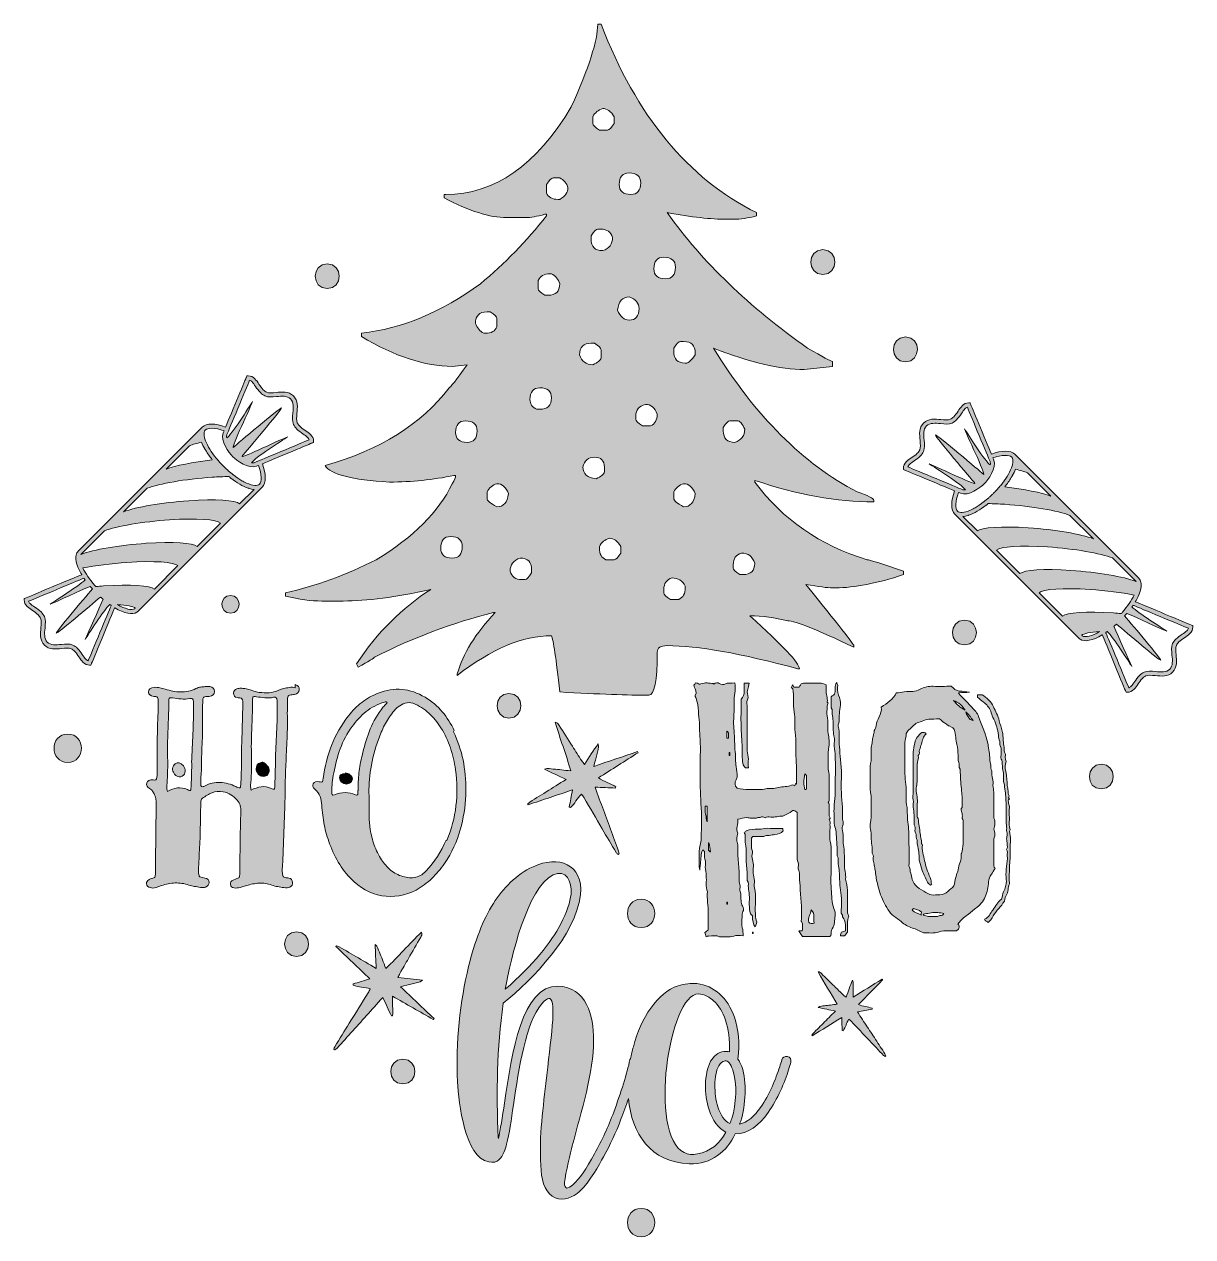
# Model space of a CAD drawing. Header units: inches. Extents: x 75 to 1005, y -1023 to -57.
import ezdxf

# ---------------------------------------------------------------- set-up
doc = ezdxf.new("R2010")
doc.units = ezdxf.units.IN
doc.header["$MEASUREMENT"] = 0
doc.layers.add('Layer 1', color=7, linetype='Continuous')

# ---------------------------------------------------------------- blocks, each defined once
blk = doc.blocks.new('block 2')
at = {"layer": 'Layer 1', "true_color": 0x71020c}
h = blk.add_hatch(color=16, dxfattribs=at)
h.dxf.hatch_style = 2
edge = h.paths.add_edge_path()
edge.add_spline(control_points=[(427.48, -328.38), (418.7, -340.67), (413.88, -346.8), (413, -346.8), (391.07, -375.75), (358.18, -396.37), (314.32, -408.65), (318.48, -415.67), (335.59, -420.05), (365.63, -421.8), (383.18, -421.8), (400.28, -420.05), (416.95, -416.54), (416.95, -416.54), (418.27, -416.54), (418.27, -416.54), (418.27, -418.07), (417.39, -420.27), (415.63, -423.12), (404.89, -445.49), (384.71, -465.67), (355.11, -483.65), (330.98, -495.93), (306.86, -504.7), (282.74, -509.96), (282.74, -509.96), (282.74, -512.59), (282.74, -512.59), (293.7, -515.22), (303.35, -516.54), (311.69, -516.54), (311.69, -516.54), (328.79, -516.54), (328.79, -516.54), (347.43, -516.54), (370.68, -513.47), (398.53, -507.33), (375.72, -521.8), (355.98, -541.54), (339.32, -566.54), (339.32, -566.54), (340.63, -569.17), (340.63, -569.17), (349.19, -564.57), (353.57, -561.94), (353.79, -561.28), (384.71, -545.49), (416.29, -533.65), (448.53, -525.75), (448.53, -525.75), (449.84, -525.75), (449.84, -525.75), (434.06, -542.42), (423.97, -558.65), (419.58, -574.44), (419.58, -574.44), (419.58, -575.75), (419.58, -575.75), (446.77, -554.7), (471.77, -544.17), (494.58, -544.17), (496.11, -547.46), (498.31, -562.38), (501.16, -588.91), (532.3, -590.67), (555.98, -591.54), (572.21, -591.54), (576.6, -591.54), (578.79, -580.14), (578.79, -557.33), (578.79, -553.82), (581.43, -552.07), (586.69, -552.07), (610.81, -552.07), (645.46, -558.21), (690.64, -570.49), (690.64, -570.49), (691.95, -570.49), (691.95, -570.49), (691.95, -565.88), (678.79, -551.85), (652.48, -528.38), (662.56, -528.38), (672.65, -529.7), (682.74, -532.33), (688.66, -532.33), (706.21, -539.35), (735.37, -553.39), (735.37, -553.39), (735.37, -552.07), (735.37, -552.07), (735.37, -551.19), (722.65, -534.96), (697.21, -503.38), (707.3, -505.14), (714.32, -506.01), (718.27, -506.01), (718.27, -506.01), (720.9, -506.01), (720.9, -506.01), (735.81, -506.01), (753.8, -502.51), (774.85, -495.49), (774.85, -495.49), (774.85, -492.86), (774.85, -492.86), (757.3, -486.72), (747.65, -483.65), (745.9, -483.65), (708.4, -472.25), (678.57, -451.63), (656.43, -421.8), (656.43, -421.8), (656.43, -420.49), (656.43, -420.49), (690.42, -431.89), (721.99, -437.59), (751.16, -437.59), (751.16, -437.59), (751.16, -436.28), (751.16, -436.28), (751.16, -434.75), (746.77, -432.55), (738.01, -429.7), (695.24, -407.55), (657.08, -369.39), (623.53, -315.22), (652.69, -326.63), (676.82, -332.33), (695.9, -332.33), (695.9, -332.33), (718.27, -329.7), (718.27, -329.7), (718.27, -329.7), (718.27, -325.75), (718.27, -325.75), (717.17, -325.75), (710.59, -322.24), (698.53, -315.22), (652.04, -282.55), (614.76, -246.59), (586.69, -207.33), (605.98, -210.84), (621.77, -212.59), (634.06, -212.59), (634.06, -212.59), (639.32, -212.59), (639.32, -212.59), (645.02, -212.59), (651.16, -211.72), (657.74, -209.96), (657.74, -209.96), (657.74, -207.33), (657.74, -207.33), (603.35, -180.14), (562.12, -130.14), (534.06, -57.33), (534.06, -57.33), (531.42, -57.33), (531.42, -57.33), (531.42, -70.05), (524.4, -91.98), (510.37, -123.12), (482.74, -169.61), (449.4, -192.85), (410.37, -192.85), (410.37, -192.85), (409.06, -192.85), (409.06, -192.85), (409.06, -192.85), (409.06, -195.48), (409.06, -195.48), (428.79, -206.01), (445.46, -211.28), (459.05, -211.28), (459.05, -211.28), (473.53, -211.28), (473.53, -211.28), (477.91, -211.28), (483.18, -210.4), (489.32, -208.64), (489.32, -208.64), (490.63, -208.64), (490.63, -208.64), (490.63, -208.64), (490.63, -209.96), (490.63, -209.96), (474.84, -229.92), (457.3, -247.9), (438, -263.91), (407.08, -286.49), (375.5, -299.65), (343.27, -303.38), (343.27, -303.38), (343.27, -306.01), (343.27, -306.01), (369.8, -321.8), (393.92, -329.7), (415.63, -329.7), (415.63, -329.7), (427.48, -328.38), (427.48, -328.38)], knot_values=[0, 0, 0, 0, 1, 1, 1, 2, 2, 2, 3, 3, 3, 4, 4, 4, 5, 5, 5, 6, 6, 6, 7, 7, 7, 8, 8, 8, 9, 9, 9, 10, 10, 10, 11, 11, 11, 12, 12, 12, 13, 13, 13, 14, 14, 14, 15, 15, 15, 16, 16, 16, 17, 17, 17, 18, 18, 18, 19, 19, 19, 20, 20, 20, 21, 21, 21, 22, 22, 22, 23, 23, 23, 24, 24, 24, 25, 25, 25, 26, 26, 26, 27, 27, 27, 28, 28, 28, 29, 29, 29, 30, 30, 30, 31, 31, 31, 32, 32, 32, 33, 33, 33, 34, 34, 34, 35, 35, 35, 36, 36, 36, 37, 37, 37, 38, 38, 38, 39, 39, 39, 40, 40, 40, 41, 41, 41, 42, 42, 42, 43, 43, 43, 44, 44, 44, 45, 45, 45, 46, 46, 46, 47, 47, 47, 48, 48, 48, 49, 49, 49, 50, 50, 50, 51, 51, 51, 52, 52, 52, 53, 53, 53, 54, 54, 54, 55, 55, 55, 56, 56, 56, 57, 57, 57, 58, 58, 58, 59, 59, 59, 60, 60, 60, 61, 61, 61, 62, 62, 62, 63, 63, 63, 64, 64, 64, 65, 65, 65, 66, 66, 66, 67, 67, 67, 67], degree=3, periodic=1)
edge = h.paths.add_edge_path()
edge.add_spline(control_points=[(656.43, -486.28), (656.43, -492.42), (653.35, -495.49), (647.21, -495.49), (647.21, -495.49), (644.58, -495.49), (644.58, -495.49), (641.07, -493.3), (639.32, -491.54), (639.32, -490.23), (639.32, -490.23), (639.32, -487.59), (639.32, -487.59), (639.32, -482.77), (641.51, -479.7), (645.9, -478.38), (651.16, -478.38), (654.67, -481.02), (656.43, -486.28)], knot_values=[0, 0, 0, 0, 1, 1, 1, 2, 2, 2, 3, 3, 3, 4, 4, 4, 5, 5, 5, 6, 6, 6, 6], degree=3, periodic=1)
edge = h.paths.add_edge_path()
edge.add_spline(control_points=[(631.42, -378.38), (633.62, -374.88), (635.37, -373.12), (636.69, -373.12), (636.69, -373.12), (643.27, -373.12), (643.27, -373.12), (645.02, -373.56), (646.77, -375.75), (648.53, -379.7), (648.53, -384.96), (645.9, -388.47), (640.64, -390.22), (634.49, -390.22), (631.42, -387.16), (631.42, -381.01), (631.42, -381.01), (631.42, -378.38), (631.42, -378.38)], knot_values=[0, 0, 0, 0, 1, 1, 1, 2, 2, 2, 3, 3, 3, 4, 4, 4, 5, 5, 5, 6, 6, 6, 6], degree=3, periodic=1)
edge = h.paths.add_edge_path()
edge.add_spline(control_points=[(519.58, -409.96), (520.9, -404.7), (523.97, -402.07), (528.79, -402.07), (534.06, -402.07), (536.69, -404.7), (536.69, -409.96), (536.69, -409.96), (536.69, -413.91), (536.69, -413.91), (536.25, -415.67), (534.06, -417.42), (530.11, -419.17), (523.09, -418.3), (519.58, -415.22), (519.58, -409.96)], knot_values=[0, 0, 0, 0, 1, 1, 1, 2, 2, 2, 3, 3, 3, 4, 4, 4, 5, 5, 5, 5], degree=3, periodic=1)
edge = h.paths.add_edge_path()
edge.add_spline(control_points=[(601.16, -506.01), (601.16, -510.62), (599.4, -513.7), (595.9, -515.22), (595.9, -515.22), (589.32, -515.22), (589.32, -515.22), (585.81, -513.04), (584.06, -511.28), (584.06, -509.96), (584.06, -509.96), (584.06, -507.33), (584.06, -507.33), (584.06, -502.51), (586.24, -499.44), (590.64, -498.12), (595.46, -498.12), (598.97, -500.31), (601.16, -504.7), (601.16, -504.7), (601.16, -506.01), (601.16, -506.01)], knot_values=[0, 0, 0, 0, 1, 1, 1, 2, 2, 2, 3, 3, 3, 4, 4, 4, 5, 5, 5, 6, 6, 6, 7, 7, 7, 7], degree=3, periodic=1)
edge = h.paths.add_edge_path()
edge.add_spline(control_points=[(599.85, -441.54), (594.58, -438.69), (591.95, -436.5), (591.95, -434.96), (591.95, -434.96), (591.95, -429.7), (591.95, -429.7), (593.7, -426.41), (596.34, -424.22), (599.85, -423.12), (603.79, -423.12), (606.86, -425.75), (609.06, -431.01), (608.18, -438.04), (605.11, -441.54), (599.85, -441.54)], knot_values=[0, 0, 0, 0, 1, 1, 1, 2, 2, 2, 3, 3, 3, 4, 4, 4, 5, 5, 5, 5], degree=3, periodic=1)
edge = h.paths.add_edge_path()
edge.add_spline(control_points=[(597.22, -309.96), (597.22, -309.96), (599.85, -309.96), (599.85, -309.96), (605.98, -309.96), (609.06, -313.03), (609.06, -319.17), (609.06, -319.17), (609.06, -320.48), (609.06, -320.48), (605.77, -324.88), (603.57, -327.06), (602.48, -327.06), (602.48, -327.06), (601.16, -327.06), (601.16, -327.06), (595.02, -327.06), (591.95, -324), (591.95, -317.86), (591.95, -317.86), (591.95, -315.22), (591.95, -315.22), (594.14, -311.72), (595.9, -309.96), (597.22, -309.96)], knot_values=[0, 0, 0, 0, 1, 1, 1, 2, 2, 2, 3, 3, 3, 4, 4, 4, 5, 5, 5, 6, 6, 6, 7, 7, 7, 8, 8, 8, 8], degree=3, periodic=1)
edge = h.paths.add_edge_path()
edge.add_spline(control_points=[(584.06, -242.85), (590.19, -242.85), (593.27, -245.49), (593.27, -250.75), (593.27, -256.89), (590.64, -259.96), (585.37, -259.96), (579.23, -259.96), (576.16, -257.33), (576.16, -252.06), (576.16, -245.92), (578.79, -242.85), (584.06, -242.85)], knot_values=[0, 0, 0, 0, 1, 1, 1, 2, 2, 2, 3, 3, 3, 4, 4, 4, 4], degree=3, periodic=1)
edge = h.paths.add_edge_path()
edge.add_spline(control_points=[(578.79, -367.85), (578.79, -372.46), (577.04, -375.53), (573.53, -377.07), (573.53, -377.07), (566.95, -377.07), (566.95, -377.07), (563.44, -374.88), (561.69, -373.12), (561.69, -371.81), (561.69, -371.81), (561.69, -369.17), (561.69, -369.17), (561.69, -364.35), (564.32, -361.27), (569.58, -359.96), (573.75, -359.96), (576.82, -362.59), (578.79, -367.85)], knot_values=[0, 0, 0, 0, 1, 1, 1, 2, 2, 2, 3, 3, 3, 4, 4, 4, 5, 5, 5, 6, 6, 6, 6], degree=3, periodic=1)
edge = h.paths.add_edge_path()
edge.add_spline(control_points=[(556.42, -175.75), (562.56, -175.75), (565.64, -178.38), (565.64, -183.65), (565.64, -189.79), (563, -192.85), (557.74, -192.85), (551.6, -192.85), (548.53, -190.22), (548.53, -184.96), (548.53, -178.82), (551.16, -175.75), (556.42, -175.75)], knot_values=[0, 0, 0, 0, 1, 1, 1, 2, 2, 2, 3, 3, 3, 4, 4, 4, 4], degree=3, periodic=1)
edge = h.paths.add_edge_path()
edge.add_spline(control_points=[(556.42, -274.44), (561.69, -276.19), (564.32, -279.26), (564.32, -283.64), (564.32, -289.79), (561.69, -292.85), (556.42, -292.85), (552.48, -292.85), (549.4, -290.22), (547.21, -284.96), (548.09, -277.94), (551.16, -274.44), (556.42, -274.44)], knot_values=[0, 0, 0, 0, 1, 1, 1, 2, 2, 2, 3, 3, 3, 4, 4, 4, 4], degree=3, periodic=1)
edge = h.paths.add_edge_path()
edge.add_spline(control_points=[(549.84, -473.12), (549.84, -473.12), (549.84, -478.38), (549.84, -478.38), (547.65, -481.89), (545.9, -483.65), (544.58, -483.65), (544.58, -483.65), (538, -483.65), (538, -483.65), (534.49, -482.11), (532.74, -479.04), (532.74, -474.44), (532.74, -474.44), (532.74, -473.12), (532.74, -473.12), (534.49, -469.83), (537.13, -467.64), (540.63, -466.54), (544.14, -466.54), (547.21, -468.74), (549.84, -473.12)], knot_values=[0, 0, 0, 0, 1, 1, 1, 2, 2, 2, 3, 3, 3, 4, 4, 4, 5, 5, 5, 6, 6, 6, 7, 7, 7, 7], degree=3, periodic=1)
edge = h.paths.add_edge_path()
edge.add_spline(control_points=[(527.48, -131.01), (529.23, -127.72), (531.86, -125.53), (535.37, -124.43), (538.88, -124.43), (541.95, -126.62), (544.58, -131.01), (544.58, -131.01), (544.58, -136.28), (544.58, -136.28), (542.39, -139.78), (540.63, -141.54), (539.32, -141.54), (539.32, -141.54), (532.74, -141.54), (532.74, -141.54), (529.23, -139.35), (527.48, -137.59), (527.48, -136.28), (527.48, -136.28), (527.48, -131.01), (527.48, -131.01)], knot_values=[0, 0, 0, 0, 1, 1, 1, 2, 2, 2, 3, 3, 3, 4, 4, 4, 5, 5, 5, 6, 6, 6, 7, 7, 7, 7], degree=3, periodic=1)
edge = h.paths.add_edge_path()
edge.add_spline(control_points=[(526.16, -225.75), (528.35, -222.24), (530.11, -220.49), (531.42, -220.49), (531.42, -220.49), (534.06, -220.49), (534.06, -220.49), (538.88, -220.49), (541.95, -222.68), (543.27, -227.07), (543.27, -232.33), (540.63, -235.84), (535.37, -237.59), (529.23, -237.59), (526.16, -234.52), (526.16, -228.38), (526.16, -228.38), (526.16, -225.75), (526.16, -225.75)], knot_values=[0, 0, 0, 0, 1, 1, 1, 2, 2, 2, 3, 3, 3, 4, 4, 4, 5, 5, 5, 6, 6, 6, 6], degree=3, periodic=1)
edge = h.paths.add_edge_path()
edge.add_spline(control_points=[(526.16, -311.28), (526.16, -311.28), (528.79, -311.28), (528.79, -311.28), (532.3, -313.47), (534.06, -315.22), (534.06, -316.54), (534.06, -316.54), (534.06, -323.12), (534.06, -323.12), (533.61, -324.88), (531.42, -326.63), (527.48, -328.38), (522.21, -328.38), (518.7, -325.75), (516.95, -320.48), (516.95, -314.35), (520.02, -311.28), (526.16, -311.28)], knot_values=[0, 0, 0, 0, 1, 1, 1, 2, 2, 2, 3, 3, 3, 4, 4, 4, 5, 5, 5, 6, 6, 6, 6], degree=3, periodic=1)
edge = h.paths.add_edge_path()
edge.add_spline(control_points=[(415.63, -482.33), (409.49, -482.33), (406.42, -479.7), (406.42, -474.44), (406.42, -468.3), (409.06, -465.22), (414.32, -465.22), (420.45, -465.22), (423.53, -467.86), (423.53, -473.12), (423.53, -479.26), (420.9, -482.33), (415.63, -482.33)], knot_values=[0, 0, 0, 0, 1, 1, 1, 2, 2, 2, 3, 3, 3, 4, 4, 4, 4], degree=3, periodic=1)
edge = h.paths.add_edge_path()
edge.add_spline(control_points=[(490.63, -184.96), (492.82, -181.45), (494.58, -179.69), (495.9, -179.69), (495.9, -179.69), (501.16, -179.69), (501.16, -179.69), (504.45, -181.23), (506.64, -183.86), (507.74, -187.59), (507.74, -191.1), (505.55, -194.17), (501.16, -196.8), (501.16, -196.8), (499.85, -196.8), (499.85, -196.8), (495.24, -196.8), (492.17, -195.05), (490.63, -191.54), (490.63, -191.54), (490.63, -184.96), (490.63, -184.96)], knot_values=[0, 0, 0, 0, 1, 1, 1, 2, 2, 2, 3, 3, 3, 4, 4, 4, 5, 5, 5, 6, 6, 6, 7, 7, 7, 7], degree=3, periodic=1)
edge = h.paths.add_edge_path()
edge.add_spline(control_points=[(484.06, -261.28), (485.59, -257.77), (488.66, -256.01), (493.27, -256.01), (493.27, -256.01), (494.58, -256.01), (494.58, -256.01), (497.87, -257.55), (500.06, -260.18), (501.16, -263.91), (501.16, -270.05), (498.09, -273.12), (491.95, -273.12), (491.95, -273.12), (489.32, -273.12), (489.32, -273.12), (485.81, -270.93), (484.06, -269.17), (484.06, -267.86), (484.06, -267.86), (484.06, -261.28), (484.06, -261.28)], knot_values=[0, 0, 0, 0, 1, 1, 1, 2, 2, 2, 3, 3, 3, 4, 4, 4, 5, 5, 5, 6, 6, 6, 7, 7, 7, 7], degree=3, periodic=1)
edge = h.paths.add_edge_path()
edge.add_spline(control_points=[(485.37, -346.8), (491.51, -346.8), (494.58, -349.43), (494.58, -354.7), (494.58, -360.84), (491.51, -363.91), (485.37, -363.91), (485.37, -363.91), (482.74, -363.91), (482.74, -363.91), (479.23, -362.15), (477.48, -359.53), (477.48, -356.01), (477.48, -349.87), (480.11, -346.8), (485.37, -346.8)], knot_values=[0, 0, 0, 0, 1, 1, 1, 2, 2, 2, 3, 3, 3, 4, 4, 4, 5, 5, 5, 5], degree=3, periodic=1)
edge = h.paths.add_edge_path()
edge.add_spline(control_points=[(469.58, -482.33), (475.72, -482.33), (478.79, -485.41), (478.79, -491.54), (478.79, -491.54), (478.79, -494.17), (478.79, -494.17), (476.6, -497.69), (474.84, -499.44), (473.53, -499.44), (473.53, -499.44), (470.9, -499.44), (470.9, -499.44), (466.07, -499.44), (463, -497.25), (461.69, -492.86), (461.69, -487.59), (464.32, -484.09), (469.58, -482.33)], knot_values=[0, 0, 0, 0, 1, 1, 1, 2, 2, 2, 3, 3, 3, 4, 4, 4, 5, 5, 5, 6, 6, 6, 6], degree=3, periodic=1)
edge = h.paths.add_edge_path()
edge.add_spline(control_points=[(460.37, -431.01), (459.49, -438.04), (456.42, -441.54), (451.16, -441.54), (445.9, -438.69), (443.27, -436.5), (443.27, -434.96), (443.27, -434.96), (443.27, -429.7), (443.27, -429.7), (445.02, -426.41), (447.65, -424.22), (451.16, -423.12), (455.11, -423.12), (458.18, -425.75), (460.37, -431.01)], knot_values=[0, 0, 0, 0, 1, 1, 1, 2, 2, 2, 3, 3, 3, 4, 4, 4, 5, 5, 5, 5], degree=3, periodic=1)
edge = h.paths.add_edge_path()
edge.add_spline(control_points=[(443.27, -286.28), (443.27, -286.28), (445.9, -286.28), (445.9, -286.28), (449.4, -288.47), (451.16, -290.22), (451.16, -291.54), (451.16, -291.54), (451.16, -298.12), (451.16, -298.12), (449.84, -301.63), (446.77, -303.38), (441.95, -303.38), (441.95, -303.38), (440.63, -303.38), (440.63, -303.38), (437.56, -301.63), (435.37, -299), (434.06, -295.49), (434.06, -289.35), (437.12, -286.28), (443.27, -286.28)], knot_values=[0, 0, 0, 0, 1, 1, 1, 2, 2, 2, 3, 3, 3, 4, 4, 4, 5, 5, 5, 6, 6, 6, 7, 7, 7, 7], degree=3, periodic=1)
edge = h.paths.add_edge_path()
edge.add_spline(control_points=[(435.37, -381.01), (435.37, -387.16), (432.74, -390.22), (427.48, -390.22), (421.33, -390.22), (418.27, -387.59), (418.27, -382.33), (418.27, -376.19), (420.9, -373.12), (426.16, -373.12), (432.3, -373.12), (435.37, -375.75), (435.37, -381.01)], knot_values=[0, 0, 0, 0, 1, 1, 1, 2, 2, 2, 3, 3, 3, 4, 4, 4, 4], degree=3, periodic=1)
h = blk.add_hatch(color=16, dxfattribs=at)
h.dxf.hatch_style = 2
edge = h.paths.add_edge_path()
edge.add_spline(control_points=[(710.68, -256.52), (723.37, -256.52), (723.39, -236.79), (710.68, -236.79), (697.98, -236.79), (697.96, -256.52), (710.68, -256.52)], knot_values=[0, 0, 0, 0, 1, 1, 1, 2, 2, 2, 2], degree=3, periodic=1)
h = blk.add_hatch(color=16, dxfattribs=at)
h.dxf.hatch_style = 2
edge = h.paths.add_edge_path()
edge.add_spline(control_points=[(316.09, -267.79), (328.79, -267.79), (328.81, -248.06), (316.09, -248.06), (303.4, -248.06), (303.38, -267.79), (316.09, -267.79)], knot_values=[0, 0, 0, 0, 1, 1, 1, 2, 2, 2, 2], degree=3, periodic=1)
h = blk.add_hatch(color=16, dxfattribs=at)
h.dxf.hatch_style = 2
edge = h.paths.add_edge_path()
edge.add_spline(control_points=[(776.44, -326.04), (789.14, -326.04), (789.16, -306.31), (776.44, -306.31), (763.75, -306.31), (763.73, -326.04), (776.44, -326.04)], knot_values=[0, 0, 0, 0, 1, 1, 1, 2, 2, 2, 2], degree=3, periodic=1)
h = blk.add_hatch(color=16, dxfattribs=at)
h.dxf.hatch_style = 2
edge = h.paths.add_edge_path()
edge.add_spline(control_points=[(264.4, -407.25), (276.18, -402.34), (303.81, -390.84), (304.14, -390.7), (304.14, -390.7), (305.14, -390.28), (305.14, -390.28), (305.14, -390.28), (305.15, -389.19), (305.15, -389.19), (305.16, -387.28), (304.38, -385.57), (302.76, -383.94), (301.57, -382.76), (300.1, -381.76), (298.54, -380.7), (296.98, -379.65), (295.37, -378.55), (294.1, -377.28), (293.22, -376.4), (292.58, -375.52), (292.16, -374.58), (291.35, -372.81), (291.62, -370.05), (291.92, -367.13), (292.39, -362.4), (292.92, -357.05), (289.14, -353.27), (285.36, -349.48), (280, -350.02), (275.28, -350.49), (272.36, -350.78), (269.6, -351.06), (267.82, -350.25), (266.89, -349.83), (266.01, -349.19), (265.13, -348.31), (263.85, -347.03), (262.76, -345.42), (261.7, -343.87), (260.65, -342.31), (259.65, -340.83), (258.46, -339.65), (256.84, -338.03), (255.12, -337.24), (253.21, -337.26), (253.21, -337.26), (252.12, -337.26), (252.12, -337.26), (252.12, -337.26), (251.71, -338.27), (251.71, -338.27), (251.57, -338.6), (240.07, -366.22), (235.16, -378), (227.09, -374.92), (219.79, -374.87), (216.58, -378.09), (216.58, -378.09), (117.78, -476.89), (117.78, -476.89), (116.97, -477.69), (116.41, -478.71), (116.1, -479.92), (115.37, -482.77), (116.11, -486.69), (118.24, -491.25), (118.89, -492.64), (119.67, -494.08), (120.54, -495.54), (120.46, -495.57), (120.38, -495.59), (120.3, -495.62), (115.47, -497.65), (76.22, -513.99), (75.82, -514.16), (75.82, -514.16), (74.81, -514.57), (74.81, -514.57), (74.81, -514.57), (74.81, -515.66), (74.81, -515.66), (74.79, -517.57), (75.58, -519.29), (77.2, -520.91), (78.38, -522.1), (79.86, -523.1), (81.42, -524.15), (82.98, -525.21), (84.59, -526.3), (85.86, -527.58), (86.74, -528.46), (87.38, -529.34), (87.8, -530.27), (88.61, -532.05), (88.33, -534.81), (88.04, -537.73), (87.57, -542.45), (87.03, -547.81), (90.82, -551.59), (94.6, -555.37), (99.95, -554.84), (104.68, -554.37), (107.6, -554.07), (110.36, -553.8), (112.14, -554.61), (113.07, -555.03), (113.95, -555.66), (114.83, -556.55), (116.1, -557.82), (117.2, -559.43), (118.25, -560.99), (119.31, -562.55), (120.31, -564.02), (121.49, -565.21), (123.12, -566.83), (124.83, -567.61), (126.74, -567.6), (126.74, -567.6), (127.83, -567.59), (127.83, -567.59), (127.83, -567.59), (128.25, -566.59), (128.25, -566.59), (128.42, -566.19), (144.76, -526.94), (146.78, -522.11), (146.82, -522.03), (146.84, -521.94), (146.87, -521.86), (154.53, -526.46), (160.88, -527.77), (164.5, -525.45), (164.87, -525.21), (165.21, -524.94), (165.52, -524.63), (165.52, -524.63), (264.32, -425.83), (264.32, -425.83), (267.53, -422.61), (267.49, -415.32), (264.4, -407.25)], knot_values=[0, 0, 0, 0, 1, 1, 1, 2, 2, 2, 3, 3, 3, 4, 4, 4, 5, 5, 5, 6, 6, 6, 7, 7, 7, 8, 8, 8, 9, 9, 9, 10, 10, 10, 11, 11, 11, 12, 12, 12, 13, 13, 13, 14, 14, 14, 15, 15, 15, 16, 16, 16, 17, 17, 17, 18, 18, 18, 19, 19, 19, 20, 20, 20, 21, 21, 21, 22, 22, 22, 23, 23, 23, 24, 24, 24, 25, 25, 25, 26, 26, 26, 27, 27, 27, 28, 28, 28, 29, 29, 29, 30, 30, 30, 31, 31, 31, 32, 32, 32, 33, 33, 33, 34, 34, 34, 35, 35, 35, 36, 36, 36, 37, 37, 37, 38, 38, 38, 39, 39, 39, 40, 40, 40, 41, 41, 41, 42, 42, 42, 43, 43, 43, 44, 44, 44, 45, 45, 45, 46, 46, 46, 47, 47, 47, 47], degree=3, periodic=1)
edge = h.paths.add_edge_path()
edge.add_spline(control_points=[(236.21, -384.02), (238.04, -379.66), (251.51, -347.31), (254.26, -340.71), (254.88, -340.91), (255.49, -341.33), (256.14, -341.97), (257.1, -342.94), (258.01, -344.29), (258.98, -345.71), (260.12, -347.4), (261.3, -349.14), (262.8, -350.64), (263.97, -351.8), (265.16, -352.66), (266.46, -353.25), (269.04, -354.42), (272.23, -354.1), (275.61, -353.77), (279.8, -353.35), (284.14, -352.91), (286.82, -355.59), (289.49, -358.27), (289.06, -362.61), (288.64, -366.8), (288.3, -370.18), (287.98, -373.36), (289.16, -375.95), (289.75, -377.24), (290.6, -378.44), (291.77, -379.61), (293.27, -381.1), (295.01, -382.28), (296.69, -383.43), (298.12, -384.39), (299.47, -385.31), (300.43, -386.27), (301.08, -386.92), (301.49, -387.53), (301.7, -388.15), (295.1, -390.9), (262.75, -404.37), (258.38, -406.2), (257.66, -406.5), (256.78, -406.56), (255.81, -406.43), (258.06, -402.53), (280.13, -388.83), (284.61, -385.77), (275.83, -389.28), (243.99, -404.91), (248.7, -400.6), (250.63, -398.26), (279.71, -364.32), (279.7, -362.71), (278.09, -362.7), (244.15, -391.77), (241.81, -393.71), (237.5, -398.42), (253.13, -366.57), (256.63, -357.8), (253.58, -362.28), (239.88, -384.35), (235.97, -386.59), (235.85, -385.62), (235.91, -384.74), (236.21, -384.02)], knot_values=[0, 0, 0, 0, 1, 1, 1, 2, 2, 2, 3, 3, 3, 4, 4, 4, 5, 5, 5, 6, 6, 6, 7, 7, 7, 8, 8, 8, 9, 9, 9, 10, 10, 10, 11, 11, 11, 12, 12, 12, 13, 13, 13, 14, 14, 14, 15, 15, 15, 16, 16, 16, 17, 17, 17, 18, 18, 18, 19, 19, 19, 20, 20, 20, 21, 21, 21, 22, 22, 22, 22], degree=3, periodic=1)
edge = h.paths.add_edge_path()
edge.add_spline(control_points=[(206.47, -392.85), (208.98, -391.89), (212.21, -390.94), (216, -390.03), (216.65, -391.73), (217.5, -393.51), (218.52, -395.33), (218.62, -395.51), (218.73, -395.68), (218.83, -395.86), (218.98, -396.13), (219.13, -396.39), (219.29, -396.65), (220.74, -399.09), (222.5, -401.6), (224.52, -404.14), (208.9, -405.94), (195.19, -408.71), (187.78, -411.54), (187.78, -411.54), (206.47, -392.85), (206.47, -392.85)], knot_values=[0, 0, 0, 0, 1, 1, 1, 2, 2, 2, 3, 3, 3, 4, 4, 4, 5, 5, 5, 6, 6, 6, 7, 7, 7, 7], degree=3, periodic=1)
edge = h.paths.add_edge_path()
edge.add_spline(control_points=[(143.75, -520.83), (141.92, -525.2), (128.45, -557.55), (125.7, -564.15), (125.08, -563.94), (124.47, -563.53), (123.82, -562.88), (122.86, -561.92), (121.94, -560.57), (120.98, -559.14), (119.83, -557.46), (118.65, -555.72), (117.16, -554.22), (115.99, -553.05), (114.8, -552.2), (113.5, -551.61), (110.91, -550.43), (107.73, -550.75), (104.35, -551.09), (100.16, -551.51), (95.82, -551.94), (93.14, -549.26), (90.46, -546.59), (90.9, -542.25), (91.32, -538.06), (91.65, -534.68), (91.97, -531.49), (90.8, -528.91), (90.21, -527.61), (89.35, -526.42), (88.19, -525.25), (86.69, -523.75), (84.95, -522.57), (83.27, -521.43), (81.84, -520.46), (80.49, -519.55), (79.53, -518.59), (78.88, -517.94), (78.46, -517.33), (78.26, -516.71), (84.86, -513.96), (117.21, -500.49), (121.57, -498.66), (121.82, -498.55), (122.09, -498.48), (122.38, -498.43), (122.64, -498.81), (122.92, -499.2), (123.19, -499.59), (118.34, -504.54), (99.46, -516.28), (95.35, -519.08), (101.51, -516.62), (119.02, -508.19), (127.3, -504.87), (127.69, -505.33), (128.08, -505.79), (128.48, -506.25), (128.66, -506.45), (128.86, -506.66), (129.05, -506.87), (121.84, -515.36), (100.25, -540.76), (100.26, -542.15), (101.65, -542.16), (127.04, -520.57), (135.54, -513.36), (136.2, -513.96), (136.87, -514.54), (137.54, -515.11), (134.22, -523.38), (125.79, -540.9), (123.33, -547.06), (126.12, -542.95), (137.87, -524.06), (142.82, -519.21), (143.21, -519.49), (143.59, -519.75), (143.98, -520.01), (143.93, -520.3), (143.86, -520.58), (143.75, -520.83)], knot_values=[0, 0, 0, 0, 1, 1, 1, 2, 2, 2, 3, 3, 3, 4, 4, 4, 5, 5, 5, 6, 6, 6, 7, 7, 7, 8, 8, 8, 9, 9, 9, 10, 10, 10, 11, 11, 11, 12, 12, 12, 13, 13, 13, 14, 14, 14, 15, 15, 15, 16, 16, 16, 17, 17, 17, 18, 18, 18, 19, 19, 19, 20, 20, 20, 21, 21, 21, 22, 22, 22, 23, 23, 23, 24, 24, 24, 25, 25, 25, 26, 26, 26, 27, 27, 27, 27], degree=3, periodic=1)
edge = h.paths.add_edge_path()
edge.add_spline(control_points=[(163.19, -522.3), (163.05, -522.44), (162.9, -522.56), (162.73, -522.67), (160.36, -524.2), (155.14, -522.88), (149.04, -519.33), (156.54, -519.76), (161.6, -520.78), (163.24, -522.26), (163.24, -522.26), (163.19, -522.3), (163.19, -522.3)], knot_values=[0, 0, 0, 0, 1, 1, 1, 2, 2, 2, 3, 3, 3, 4, 4, 4, 4], degree=3, periodic=1)
edge = h.paths.add_edge_path()
edge.add_spline(control_points=[(178.46, -507.04), (175.3, -504.19), (159.43, -503.04), (137.91, -504.5), (135.85, -504.64), (133.81, -504.8), (131.78, -504.98), (131.5, -504.68), (131.21, -504.37), (130.95, -504.07), (126.77, -499.35), (123.49, -494.57), (121.41, -490.23), (131.45, -488.28), (143.87, -486.67), (156.6, -485.81), (178.12, -484.35), (194, -485.49), (197.15, -488.35), (197.15, -488.35), (178.46, -507.04), (178.46, -507.04)], knot_values=[0, 0, 0, 0, 1, 1, 1, 2, 2, 2, 3, 3, 3, 4, 4, 4, 5, 5, 5, 6, 6, 6, 7, 7, 7, 7], degree=3, periodic=1)
edge = h.paths.add_edge_path()
edge.add_spline(control_points=[(212.37, -473.13), (209.22, -470.27), (193.34, -469.13), (171.82, -470.59), (150.32, -472.04), (129.72, -475.64), (119.98, -479.36), (120.02, -479.31), (120.06, -479.26), (120.1, -479.22), (120.1, -479.22), (138.64, -460.68), (138.64, -460.68), (148.37, -456.95), (168.99, -453.35), (190.51, -451.89), (212.03, -450.44), (227.91, -451.58), (231.06, -454.44), (231.06, -454.44), (212.37, -473.13), (212.37, -473.13)], knot_values=[0, 0, 0, 0, 1, 1, 1, 2, 2, 2, 3, 3, 3, 4, 4, 4, 5, 5, 5, 6, 6, 6, 7, 7, 7, 7], degree=3, periodic=1)
edge = h.paths.add_edge_path()
edge.add_spline(control_points=[(246.28, -439.21), (243.13, -436.36), (227.25, -435.22), (205.73, -436.67), (184.21, -438.13), (163.59, -441.73), (153.86, -445.46), (153.86, -445.46), (172.55, -426.77), (172.55, -426.77), (182.28, -423.04), (202.9, -419.44), (224.43, -417.98), (229.13, -417.66), (233.56, -417.47), (237.65, -417.39), (238.15, -417.8), (238.65, -418.2), (239.15, -418.59), (239.15, -418.59), (239.24, -418.66), (239.24, -418.66), (244.24, -422.52), (248.93, -425.2), (252.96, -426.62), (253.14, -426.68), (253.31, -426.74), (253.49, -426.8), (253.62, -426.84), (253.76, -426.89), (253.89, -426.93), (255.24, -427.36), (256.54, -427.64), (257.75, -427.75), (257.75, -427.75), (246.28, -439.21), (246.28, -439.21)], knot_values=[0, 0, 0, 0, 1, 1, 1, 2, 2, 2, 3, 3, 3, 4, 4, 4, 5, 5, 5, 6, 6, 6, 7, 7, 7, 8, 8, 8, 9, 9, 9, 10, 10, 10, 11, 11, 11, 12, 12, 12, 12], degree=3, periodic=1)
edge = h.paths.add_edge_path()
edge.add_spline(control_points=[(261.99, -423.5), (261.85, -423.64), (261.69, -423.77), (261.51, -423.88), (261.49, -423.89), (261.47, -423.91), (261.45, -423.92), (259.46, -425.1), (255.29, -424.5), (249.73, -421.59), (249.72, -421.59), (249.72, -421.59), (249.71, -421.58), (249.21, -421.32), (248.7, -421.04), (248.18, -420.74), (248.17, -420.73), (248.16, -420.73), (248.16, -420.73), (246.05, -419.51), (243.76, -417.99), (241.33, -416.12), (241.33, -416.12), (241.24, -416.05), (241.24, -416.05), (239.9, -415.02), (238.58, -413.92), (237.26, -412.76), (237.25, -412.76), (237.24, -412.75), (237.24, -412.74), (236.62, -412.2), (236, -411.63), (235.39, -411.06), (235.3, -410.97), (235.21, -410.89), (235.12, -410.8), (234.52, -410.24), (233.92, -409.66), (233.33, -409.07), (232.87, -408.61), (232.41, -408.14), (231.96, -407.67), (231.85, -407.56), (231.75, -407.45), (231.64, -407.33), (231.27, -406.94), (230.9, -406.54), (230.54, -406.14), (230.47, -406.07), (230.4, -405.99), (230.33, -405.92), (229.91, -405.45), (229.49, -404.98), (229.08, -404.5), (229.03, -404.44), (228.98, -404.38), (228.92, -404.32), (228.51, -403.84), (228.11, -403.36), (227.72, -402.88), (223.79, -398.08), (220.76, -393.17), (219.18, -389.05), (217.83, -385.58), (217.56, -382.72), (218.4, -381.11), (218.46, -380.99), (218.53, -380.88), (218.6, -380.77), (218.69, -380.65), (218.79, -380.53), (218.9, -380.41), (220.87, -378.45), (226.82, -378.42), (233.88, -381.06), (233.57, -381.8), (233.33, -382.38), (233.17, -382.75), (230.62, -388.84), (237.84, -398.74), (240.75, -401.65), (243.67, -404.57), (253.57, -411.79), (259.66, -409.23), (260.03, -409.08), (260.6, -408.84), (261.34, -408.53), (263.98, -415.59), (263.95, -421.54), (261.99, -423.5)], knot_values=[0, 0, 0, 0, 1, 1, 1, 2, 2, 2, 3, 3, 3, 4, 4, 4, 5, 5, 5, 6, 6, 6, 7, 7, 7, 8, 8, 8, 9, 9, 9, 10, 10, 10, 11, 11, 11, 12, 12, 12, 13, 13, 13, 14, 14, 14, 15, 15, 15, 16, 16, 16, 17, 17, 17, 18, 18, 18, 19, 19, 19, 20, 20, 20, 21, 21, 21, 22, 22, 22, 23, 23, 23, 24, 24, 24, 25, 25, 25, 26, 26, 26, 27, 27, 27, 28, 28, 28, 29, 29, 29, 30, 30, 30, 30], degree=3, periodic=1)
h = blk.add_hatch(color=16, dxfattribs=at)
h.dxf.hatch_style = 2
edge = h.paths.add_edge_path()
edge.add_spline(control_points=[(1005.19, -536.13), (1005.19, -536.13), (1004.18, -535.71), (1004.18, -535.71), (1003.78, -535.55), (964.53, -519.21), (959.7, -517.18), (959.62, -517.15), (959.54, -517.12), (959.46, -517.09), (960.33, -515.64), (961.11, -514.2), (961.76, -512.81), (963.89, -508.24), (964.63, -504.32), (963.9, -501.47), (963.59, -500.27), (963.03, -499.25), (962.22, -498.45), (962.22, -498.45), (863.42, -399.65), (863.42, -399.65), (860.21, -396.43), (852.91, -396.48), (844.84, -399.56), (839.93, -387.78), (828.43, -360.16), (828.29, -359.83), (828.29, -359.83), (827.88, -358.82), (827.88, -358.82), (827.88, -358.82), (826.79, -358.81), (826.79, -358.81), (824.88, -358.8), (823.16, -359.58), (821.54, -361.21), (820.35, -362.39), (819.35, -363.87), (818.3, -365.43), (817.24, -366.98), (816.15, -368.59), (814.87, -369.87), (813.99, -370.75), (813.11, -371.38), (812.18, -371.81), (810.4, -372.62), (807.64, -372.34), (804.72, -372.05), (800, -371.58), (794.64, -371.04), (790.86, -374.82), (787.08, -378.6), (787.61, -383.96), (788.08, -388.69), (788.38, -391.61), (788.65, -394.37), (787.84, -396.14), (787.42, -397.07), (786.78, -397.96), (785.9, -398.84), (784.63, -400.11), (783.02, -401.2), (781.46, -402.26), (779.9, -403.32), (778.43, -404.32), (777.24, -405.5), (775.62, -407.12), (774.84, -408.84), (774.85, -410.75), (774.85, -410.75), (774.86, -411.84), (774.86, -411.84), (774.86, -411.84), (775.86, -412.26), (775.86, -412.26), (776.19, -412.4), (803.82, -423.89), (815.6, -428.81), (812.51, -436.87), (812.47, -444.17), (815.68, -447.39), (815.68, -447.39), (914.48, -546.19), (914.48, -546.19), (914.79, -546.5), (915.13, -546.77), (915.5, -547), (919.12, -549.33), (925.47, -548.01), (933.13, -543.42), (933.16, -543.5), (933.18, -543.58), (933.22, -543.66), (935.24, -548.5), (951.58, -587.75), (951.75, -588.15), (951.75, -588.15), (952.17, -589.15), (952.17, -589.15), (952.17, -589.15), (953.26, -589.16), (953.26, -589.16), (955.17, -589.17), (956.88, -588.39), (958.5, -586.77), (959.69, -585.58), (960.69, -584.11), (961.75, -582.55), (962.8, -580.99), (963.9, -579.38), (965.17, -578.1), (966.05, -577.22), (966.93, -576.59), (967.86, -576.16), (969.64, -575.35), (972.4, -575.63), (975.32, -575.92), (980.05, -576.39), (985.4, -576.93), (989.18, -573.15), (992.97, -569.37), (992.43, -564.01), (991.96, -559.29), (991.67, -556.36), (991.39, -553.61), (992.2, -551.83), (992.62, -550.9), (993.26, -550.02), (994.14, -549.14), (995.41, -547.86), (997.02, -546.77), (998.58, -545.71), (1000.14, -544.65), (1001.62, -543.66), (1002.8, -542.47), (1004.42, -540.85), (1005.21, -539.13), (1005.19, -537.22), (1005.19, -537.22), (1005.19, -536.13), (1005.19, -536.13)], knot_values=[0, 0, 0, 0, 1, 1, 1, 2, 2, 2, 3, 3, 3, 4, 4, 4, 5, 5, 5, 6, 6, 6, 7, 7, 7, 8, 8, 8, 9, 9, 9, 10, 10, 10, 11, 11, 11, 12, 12, 12, 13, 13, 13, 14, 14, 14, 15, 15, 15, 16, 16, 16, 17, 17, 17, 18, 18, 18, 19, 19, 19, 20, 20, 20, 21, 21, 21, 22, 22, 22, 23, 23, 23, 24, 24, 24, 25, 25, 25, 26, 26, 26, 27, 27, 27, 28, 28, 28, 29, 29, 29, 30, 30, 30, 31, 31, 31, 32, 32, 32, 33, 33, 33, 34, 34, 34, 35, 35, 35, 36, 36, 36, 37, 37, 37, 38, 38, 38, 39, 39, 39, 40, 40, 40, 41, 41, 41, 42, 42, 42, 43, 43, 43, 44, 44, 44, 45, 45, 45, 46, 46, 46, 47, 47, 47, 47], degree=3, periodic=1)
edge = h.paths.add_edge_path()
edge.add_spline(control_points=[(864, -411.58), (867.79, -412.49), (871.02, -413.45), (873.53, -414.41), (873.53, -414.41), (892.22, -433.1), (892.22, -433.1), (884.81, -430.27), (871.1, -427.5), (855.48, -425.7), (857.5, -423.16), (859.26, -420.65), (860.71, -418.21), (860.87, -417.95), (861.02, -417.68), (861.17, -417.42), (861.27, -417.24), (861.38, -417.06), (861.48, -416.89), (862.5, -415.07), (863.35, -413.29), (864, -411.58)], knot_values=[0, 0, 0, 0, 1, 1, 1, 2, 2, 2, 3, 3, 3, 4, 4, 4, 5, 5, 5, 6, 6, 6, 7, 7, 7, 7], degree=3, periodic=1)
edge = h.paths.add_edge_path()
edge.add_spline(control_points=[(778.3, -409.71), (778.51, -409.08), (778.92, -408.48), (779.57, -407.83), (780.53, -406.86), (781.88, -405.95), (783.31, -404.98), (784.99, -403.84), (786.73, -402.66), (788.23, -401.16), (789.39, -400), (790.25, -398.8), (790.84, -397.51), (792.02, -394.92), (791.7, -391.73), (791.36, -388.36), (790.94, -384.16), (790.51, -379.83), (793.18, -377.15), (795.86, -374.47), (800.2, -374.9), (804.39, -375.32), (807.77, -375.66), (810.96, -375.98), (813.54, -374.8), (814.84, -374.21), (816.03, -373.36), (817.2, -372.19), (818.7, -370.7), (819.88, -368.96), (821.02, -367.27), (821.99, -365.84), (822.9, -364.5), (823.86, -363.53), (824.51, -362.88), (825.12, -362.47), (825.74, -362.26), (828.49, -368.87), (841.96, -401.22), (843.79, -405.58), (844.09, -406.3), (844.15, -407.18), (844.03, -408.15), (840.12, -405.91), (826.42, -383.84), (823.37, -379.35), (826.87, -388.13), (842.5, -419.98), (838.19, -415.26), (835.85, -413.33), (801.91, -384.25), (800.3, -384.26), (800.29, -385.88), (829.37, -419.82), (831.3, -422.16), (836.01, -426.47), (804.17, -410.84), (795.39, -407.33), (799.87, -410.38), (821.94, -424.09), (824.19, -427.99), (823.22, -428.12), (822.34, -428.06), (821.62, -427.76), (817.25, -425.93), (784.9, -412.46), (778.3, -409.71)], knot_values=[0, 0, 0, 0, 1, 1, 1, 2, 2, 2, 3, 3, 3, 4, 4, 4, 5, 5, 5, 6, 6, 6, 7, 7, 7, 8, 8, 8, 9, 9, 9, 10, 10, 10, 11, 11, 11, 12, 12, 12, 13, 13, 13, 14, 14, 14, 15, 15, 15, 16, 16, 16, 17, 17, 17, 18, 18, 18, 19, 19, 19, 20, 20, 20, 21, 21, 21, 22, 22, 22, 22], degree=3, periodic=1)
edge = h.paths.add_edge_path()
edge.add_spline(control_points=[(818.55, -445.48), (818.53, -445.46), (818.51, -445.45), (818.49, -445.44), (818.31, -445.33), (818.15, -445.2), (818.01, -445.06), (816.05, -443.1), (816.02, -437.15), (818.66, -430.08), (819.4, -430.39), (819.97, -430.63), (820.34, -430.79), (826.43, -433.34), (836.33, -426.13), (839.25, -423.21), (842.16, -420.29), (849.38, -410.39), (846.83, -404.31), (846.67, -403.94), (846.43, -403.36), (846.12, -402.62), (853.18, -399.98), (859.13, -400.01), (861.1, -401.97), (861.21, -402.08), (861.31, -402.2), (861.4, -402.33), (861.47, -402.43), (861.54, -402.55), (861.6, -402.67), (862.44, -404.28), (862.17, -407.14), (860.82, -410.61), (859.24, -414.73), (856.21, -419.64), (852.28, -424.44), (851.89, -424.92), (851.49, -425.4), (851.08, -425.88), (851.02, -425.94), (850.97, -426), (850.92, -426.06), (850.51, -426.53), (850.09, -427.01), (849.67, -427.48), (849.6, -427.55), (849.53, -427.63), (849.46, -427.7), (849.1, -428.1), (848.73, -428.5), (848.36, -428.89), (848.25, -429), (848.15, -429.11), (848.04, -429.23), (847.59, -429.7), (847.13, -430.17), (846.67, -430.63), (846.08, -431.22), (845.48, -431.79), (844.88, -432.36), (844.79, -432.44), (844.7, -432.53), (844.61, -432.62), (844, -433.19), (843.38, -433.75), (842.76, -434.3), (842.76, -434.31), (842.75, -434.31), (842.74, -434.32), (841.42, -435.48), (840.1, -436.58), (838.76, -437.61), (838.76, -437.61), (838.67, -437.68), (838.67, -437.68), (836.24, -439.54), (833.95, -441.07), (831.84, -442.29), (831.84, -442.29), (831.83, -442.29), (831.82, -442.3), (831.3, -442.6), (830.79, -442.88), (830.28, -443.14), (830.28, -443.14), (830.28, -443.15), (830.27, -443.15), (824.71, -446.06), (820.54, -446.65), (818.55, -445.48)], knot_values=[0, 0, 0, 0, 1, 1, 1, 2, 2, 2, 3, 3, 3, 4, 4, 4, 5, 5, 5, 6, 6, 6, 7, 7, 7, 8, 8, 8, 9, 9, 9, 10, 10, 10, 11, 11, 11, 12, 12, 12, 13, 13, 13, 14, 14, 14, 15, 15, 15, 16, 16, 16, 17, 17, 17, 18, 18, 18, 19, 19, 19, 20, 20, 20, 21, 21, 21, 22, 22, 22, 23, 23, 23, 24, 24, 24, 25, 25, 25, 26, 26, 26, 27, 27, 27, 28, 28, 28, 29, 29, 29, 30, 30, 30, 30], degree=3, periodic=1)
edge = h.paths.add_edge_path()
edge.add_spline(control_points=[(822.25, -449.31), (823.46, -449.19), (824.76, -448.91), (826.11, -448.49), (826.24, -448.45), (826.38, -448.4), (826.51, -448.36), (826.69, -448.3), (826.86, -448.24), (827.04, -448.18), (831.07, -446.76), (835.76, -444.08), (840.76, -440.22), (840.76, -440.22), (840.85, -440.15), (840.85, -440.15), (841.35, -439.76), (841.85, -439.36), (842.35, -438.95), (846.44, -439.03), (850.87, -439.22), (855.57, -439.54), (877.1, -440.99), (897.72, -444.6), (907.45, -448.32), (907.45, -448.32), (926.14, -467.02), (926.14, -467.02), (916.41, -463.29), (895.79, -459.68), (874.27, -458.23), (852.75, -456.78), (836.87, -457.92), (833.72, -460.77), (833.72, -460.77), (822.25, -449.31), (822.25, -449.31)], knot_values=[0, 0, 0, 0, 1, 1, 1, 2, 2, 2, 3, 3, 3, 4, 4, 4, 5, 5, 5, 6, 6, 6, 7, 7, 7, 8, 8, 8, 9, 9, 9, 10, 10, 10, 11, 11, 11, 12, 12, 12, 12], degree=3, periodic=1)
edge = h.paths.add_edge_path()
edge.add_spline(control_points=[(848.94, -475.99), (852.09, -473.14), (867.97, -472), (889.49, -473.45), (911.01, -474.91), (931.63, -478.51), (941.36, -482.24), (941.36, -482.24), (959.9, -500.77), (959.9, -500.77), (959.94, -500.82), (959.98, -500.87), (960.02, -500.92), (950.28, -497.2), (929.68, -493.6), (908.18, -492.14), (886.66, -490.69), (870.78, -491.83), (867.63, -494.68), (867.63, -494.68), (848.94, -475.99), (848.94, -475.99)], knot_values=[0, 0, 0, 0, 1, 1, 1, 2, 2, 2, 3, 3, 3, 4, 4, 4, 5, 5, 5, 6, 6, 6, 7, 7, 7, 7], degree=3, periodic=1)
edge = h.paths.add_edge_path()
edge.add_spline(control_points=[(917.27, -544.23), (917.1, -544.12), (916.95, -544), (916.81, -543.86), (916.81, -543.86), (916.76, -543.82), (916.76, -543.82), (918.4, -542.33), (923.46, -541.32), (930.96, -540.88), (924.86, -544.44), (919.64, -545.76), (917.27, -544.23)], knot_values=[0, 0, 0, 0, 1, 1, 1, 2, 2, 2, 3, 3, 3, 4, 4, 4, 4], degree=3, periodic=1)
edge = h.paths.add_edge_path()
edge.add_spline(control_points=[(901.54, -528.6), (901.54, -528.6), (882.85, -509.91), (882.85, -509.91), (886, -507.05), (901.88, -505.91), (923.4, -507.36), (936.13, -508.22), (948.55, -509.84), (958.59, -511.78), (956.51, -516.13), (953.23, -520.9), (949.05, -525.63), (948.79, -525.93), (948.5, -526.23), (948.22, -526.54), (946.19, -526.36), (944.15, -526.2), (942.09, -526.06), (920.57, -524.6), (904.7, -525.74), (901.54, -528.6)], knot_values=[0, 0, 0, 0, 1, 1, 1, 2, 2, 2, 3, 3, 3, 4, 4, 4, 5, 5, 5, 6, 6, 6, 7, 7, 7, 7], degree=3, periodic=1)
edge = h.paths.add_edge_path()
edge.add_spline(control_points=[(1000.47, -540.14), (999.51, -541.11), (998.16, -542.02), (996.73, -542.99), (995.05, -544.13), (993.31, -545.31), (991.81, -546.81), (990.65, -547.97), (989.79, -549.17), (989.2, -550.47), (988.03, -553.05), (988.35, -556.24), (988.68, -559.61), (989.1, -563.81), (989.54, -568.14), (986.86, -570.82), (984.18, -573.5), (979.84, -573.07), (975.65, -572.65), (972.27, -572.31), (969.08, -571.99), (966.5, -573.17), (965.2, -573.76), (964.01, -574.61), (962.84, -575.78), (961.35, -577.27), (960.17, -579.01), (959.02, -580.7), (958.06, -582.13), (957.14, -583.47), (956.18, -584.44), (955.53, -585.09), (954.92, -585.5), (954.3, -585.71), (951.55, -579.1), (938.08, -546.75), (936.25, -542.39), (936.14, -542.14), (936.07, -541.86), (936.02, -541.57), (936.41, -541.31), (936.79, -541.05), (937.18, -540.77), (942.13, -545.62), (953.88, -564.51), (956.67, -568.62), (954.21, -562.46), (945.78, -544.94), (942.46, -536.66), (943.13, -536.09), (943.8, -535.51), (944.46, -534.92), (952.96, -542.12), (978.35, -563.72), (979.74, -563.71), (979.75, -562.32), (958.16, -536.92), (950.95, -528.43), (951.14, -528.22), (951.34, -528.01), (951.52, -527.81), (951.92, -527.35), (952.31, -526.89), (952.7, -526.43), (960.98, -529.75), (978.49, -538.18), (984.65, -540.64), (980.54, -537.84), (961.66, -526.09), (956.81, -521.15), (957.08, -520.76), (957.36, -520.37), (957.62, -519.99), (957.91, -520.04), (958.18, -520.11), (958.43, -520.22), (962.79, -522.05), (995.14, -535.51), (1001.74, -538.26), (1001.54, -538.89), (1001.12, -539.49), (1000.47, -540.14)], knot_values=[0, 0, 0, 0, 1, 1, 1, 2, 2, 2, 3, 3, 3, 4, 4, 4, 5, 5, 5, 6, 6, 6, 7, 7, 7, 8, 8, 8, 9, 9, 9, 10, 10, 10, 11, 11, 11, 12, 12, 12, 13, 13, 13, 14, 14, 14, 15, 15, 15, 16, 16, 16, 17, 17, 17, 18, 18, 18, 19, 19, 19, 20, 20, 20, 21, 21, 21, 22, 22, 22, 23, 23, 23, 24, 24, 24, 25, 25, 25, 26, 26, 26, 27, 27, 27, 27], degree=3, periodic=1)
h = blk.add_hatch(color=16, dxfattribs=at)
h.dxf.hatch_style = 2
edge = h.paths.add_edge_path()
edge.add_spline(control_points=[(239.05, -526.15), (248.12, -526.15), (248.14, -512.06), (239.05, -512.06), (229.99, -512.06), (229.97, -526.15), (239.05, -526.15)], knot_values=[0, 0, 0, 0, 1, 1, 1, 2, 2, 2, 2], degree=3, periodic=1)
h = blk.add_hatch(color=16, dxfattribs=at)
h.dxf.hatch_style = 2
edge = h.paths.add_edge_path()
edge.add_spline(control_points=[(823.42, -531.79), (810.72, -531.79), (810.7, -551.52), (823.42, -551.52), (836.11, -551.52), (836.13, -531.79), (823.42, -531.79)], knot_values=[0, 0, 0, 0, 1, 1, 1, 2, 2, 2, 2], degree=3, periodic=1)
h = blk.add_hatch(color=16, dxfattribs=at)
h.dxf.hatch_style = 2
edge = h.paths.add_edge_path()
edge.add_spline(control_points=[(286.36, -744.27), (287.91, -743.5), (288.6, -742.26), (288.45, -740.56), (288.29, -738.7), (287.29, -737.53), (285.43, -737.07), (284.96, -736.92), (284.27, -736.84), (283.34, -736.84), (282.1, -736.53), (281.32, -736.18), (281.01, -735.79), (280.7, -735.41), (280.47, -734.51), (280.32, -733.12), (280.16, -731.42), (280.16, -729.79), (280.32, -728.24), (280.47, -726.69), (280.63, -725.07), (280.78, -723.36), (280.78, -723.36), (282.18, -680.13), (282.18, -680.13), (282.48, -674.55), (282.64, -668.98), (282.64, -663.4), (282.64, -657.82), (282.8, -652.24), (283.11, -646.67), (283.41, -639.69), (283.72, -632.84), (284.04, -626.1), (284.34, -619.36), (284.42, -612.5), (284.27, -605.53), (284.27, -603.83), (284.3, -602.08), (284.38, -600.3), (284.46, -598.52), (284.5, -596.78), (284.5, -595.07), (284.5, -593.37), (284.69, -592.32), (285.08, -591.94), (285.47, -591.55), (286.44, -591.28), (287.99, -591.12), (288.92, -591.12), (289.61, -591.04), (290.08, -590.89), (292.25, -590.42), (293.49, -589.18), (293.8, -587.17), (294.1, -585.16), (293.02, -583.76), (290.54, -582.99), (290.54, -582.99), (290.54, -585.55), (290.54, -585.55), (289.15, -585.08), (287.52, -585), (285.66, -585.31), (284.27, -585.62), (282.88, -585.89), (281.48, -586.12), (280.08, -586.36), (278.77, -586.78), (277.53, -587.4), (274.89, -588.64), (272.3, -589.34), (269.74, -589.5), (267.19, -589.65), (264.59, -589.57), (261.96, -589.26), (259.94, -588.95), (258.01, -588.45), (256.15, -587.75), (254.29, -587.05), (252.35, -586.55), (250.34, -586.24), (249.25, -586.09), (248.21, -586.01), (247.2, -586.01), (246.19, -586.01), (245.14, -586.16), (244.06, -586.47), (242.36, -586.94), (241.51, -588.1), (241.51, -589.96), (241.51, -591.82), (242.44, -592.98), (244.29, -593.44), (244.76, -593.6), (245.46, -593.68), (246.39, -593.68), (247.93, -593.84), (248.71, -594.69), (248.71, -596.24), (248.71, -596.24), (248.71, -599.02), (248.71, -599.02), (248.71, -599.02), (248.01, -628.3), (248.01, -628.3), (247.86, -632.64), (247.78, -636.94), (247.78, -641.2), (247.78, -645.47), (247.7, -649.77), (247.55, -654.1), (247.55, -655.81), (247.51, -657.44), (247.43, -658.98), (247.35, -660.53), (247.24, -662.16), (247.09, -663.86), (247.09, -665.41), (246.39, -665.8), (244.99, -665.02), (244.37, -664.72), (243.83, -664.48), (243.37, -664.33), (239.18, -662.32), (235, -661.19), (230.82, -660.96), (226.63, -660.73), (222.45, -661.69), (218.27, -663.86), (217.95, -664.02), (217.6, -664.18), (217.22, -664.33), (216.83, -664.48), (216.41, -664.41), (215.94, -664.09), (215.48, -663.63), (215.28, -663.13), (215.36, -662.59), (215.44, -662.04), (215.48, -661.54), (215.48, -661.07), (215.32, -658.91), (215.36, -656.81), (215.59, -654.8), (215.83, -652.79), (215.94, -650.7), (215.94, -648.52), (215.94, -641.55), (216.13, -634.74), (216.52, -628.07), (216.91, -621.41), (216.95, -614.59), (216.64, -607.62), (216.64, -605.76), (216.68, -603.9), (216.76, -602.04), (216.83, -600.19), (216.87, -598.33), (216.87, -596.47), (216.87, -594.76), (217.06, -593.72), (217.45, -593.33), (217.84, -592.94), (218.88, -592.67), (220.59, -592.51), (220.59, -592.51), (221.99, -592.51), (221.99, -592.51), (224.77, -592.05), (226.17, -590.74), (226.17, -588.56), (226.17, -586.4), (224.93, -585.08), (222.45, -584.62), (221.21, -584.46), (220.05, -584.46), (218.96, -584.62), (217.72, -584.77), (216.48, -584.93), (215.25, -585.08), (214, -585.24), (212.77, -585.62), (211.53, -586.24), (207.5, -588.1), (203.43, -588.99), (199.33, -588.91), (195.22, -588.84), (191.15, -588.1), (187.12, -586.71), (185.73, -586.24), (184.3, -585.86), (182.82, -585.55), (181.35, -585.24), (179.84, -585.16), (178.29, -585.31), (175.19, -585.62), (173.65, -586.86), (173.65, -589.03), (173.65, -590.89), (175.12, -592.05), (178.06, -592.51), (178.06, -592.51), (179.46, -592.51), (179.46, -592.51), (180.69, -592.83), (181.31, -593.52), (181.31, -594.61), (181.31, -594.61), (181.31, -597.4), (181.31, -597.4), (181.47, -601.27), (181.43, -605.1), (181.2, -608.9), (180.97, -612.7), (180.85, -616.53), (180.85, -620.4), (180.69, -625.83), (180.62, -631.18), (180.62, -636.44), (180.62, -641.71), (180.62, -647.05), (180.62, -652.48), (180.62, -653.25), (180.62, -653.95), (180.62, -654.57), (180.62, -655.19), (180.54, -655.89), (180.39, -656.66), (180.23, -657.9), (180, -658.63), (179.69, -658.87), (179.38, -659.1), (178.6, -659.14), (177.36, -658.98), (174.58, -658.67), (172.95, -659.45), (172.48, -661.31), (171.86, -663.17), (172.56, -664.64), (174.58, -665.72), (175.66, -666.34), (176.47, -667.08), (177.01, -667.93), (177.56, -668.78), (178.06, -669.75), (178.53, -670.83), (179.14, -672.08), (179.53, -673.36), (179.69, -674.67), (179.84, -675.99), (179.92, -677.34), (179.92, -678.74), (179.92, -678.74), (179.22, -724.75), (179.22, -724.75), (179.22, -724.75), (179.22, -733.12), (179.22, -733.12), (179.22, -734.83), (179.11, -735.87), (178.87, -736.26), (178.64, -736.65), (177.67, -737.07), (175.97, -737.53), (175.04, -737.85), (174.34, -738.16), (173.88, -738.46), (172.64, -739.24), (172.1, -740.32), (172.25, -741.72), (172.4, -743.27), (173.33, -744.27), (175.04, -744.74), (176.43, -745.2), (178.06, -745.13), (179.92, -744.51), (179.92, -744.51), (184.1, -743.11), (184.1, -743.11), (187.67, -741.87), (191.27, -741.18), (194.91, -741.02), (198.55, -740.87), (202.23, -741.41), (205.95, -742.65), (207.5, -743.11), (209.01, -743.46), (210.48, -743.69), (211.95, -743.93), (213.46, -744.2), (215.01, -744.51), (216.56, -744.82), (217.95, -744.74), (219.2, -744.27), (221.06, -743.5), (221.99, -742.26), (221.99, -740.56), (221.99, -738.7), (220.82, -737.53), (218.5, -737.07), (216.02, -736.6), (214.58, -736.14), (214.2, -735.68), (213.81, -735.21), (213.62, -733.74), (213.62, -731.26), (213.62, -731.26), (213.62, -728.47), (213.62, -728.47), (213.93, -722.43), (214.24, -716.38), (214.55, -710.34), (214.86, -704.3), (215.01, -698.26), (215.01, -692.22), (215.01, -689.58), (215.05, -687.03), (215.13, -684.55), (215.2, -682.07), (215.32, -679.51), (215.48, -676.88), (215.48, -676.26), (215.52, -675.68), (215.59, -675.13), (215.67, -674.59), (216.02, -674.09), (216.64, -673.62), (219.12, -671.77), (221.67, -670.3), (224.31, -669.21), (226.94, -668.13), (229.89, -667.89), (233.14, -668.51), (235.46, -668.82), (237.52, -669.56), (239.3, -670.72), (241.08, -671.88), (242.74, -673.31), (244.29, -675.02), (245.53, -676.41), (246.35, -677.89), (246.74, -679.43), (247.12, -680.99), (247.32, -682.61), (247.32, -684.31), (247, -691.44), (246.81, -698.53), (246.74, -705.58), (246.66, -712.63), (246.54, -719.72), (246.39, -726.84), (246.39, -726.84), (246.39, -733.12), (246.39, -733.12), (246.39, -734.98), (246.23, -736.1), (245.92, -736.49), (245.61, -736.88), (244.6, -737.38), (242.9, -738), (241.97, -738.31), (241.35, -738.54), (241.04, -738.7), (239.49, -739.47), (238.8, -740.64), (238.95, -742.18), (239.1, -743.73), (240.11, -744.66), (241.97, -744.97), (243.37, -745.13), (244.99, -744.97), (246.85, -744.51), (246.85, -744.51), (251.73, -743.11), (251.73, -743.11), (255.14, -742.03), (258.51, -741.37), (261.84, -741.14), (265.17, -740.9), (268.54, -741.41), (271.95, -742.65), (273.5, -743.27), (275.05, -743.69), (276.6, -743.93), (278.15, -744.16), (279.77, -744.43), (281.48, -744.74), (283.34, -745.05), (284.96, -744.89), (286.36, -744.27)], knot_values=[0, 0, 0, 0, 1, 1, 1, 2, 2, 2, 3, 3, 3, 4, 4, 4, 5, 5, 5, 6, 6, 6, 7, 7, 7, 8, 8, 8, 9, 9, 9, 10, 10, 10, 11, 11, 11, 12, 12, 12, 13, 13, 13, 14, 14, 14, 15, 15, 15, 16, 16, 16, 17, 17, 17, 18, 18, 18, 19, 19, 19, 20, 20, 20, 21, 21, 21, 22, 22, 22, 23, 23, 23, 24, 24, 24, 25, 25, 25, 26, 26, 26, 27, 27, 27, 28, 28, 28, 29, 29, 29, 30, 30, 30, 31, 31, 31, 32, 32, 32, 33, 33, 33, 34, 34, 34, 35, 35, 35, 36, 36, 36, 37, 37, 37, 38, 38, 38, 39, 39, 39, 40, 40, 40, 41, 41, 41, 42, 42, 42, 43, 43, 43, 44, 44, 44, 45, 45, 45, 46, 46, 46, 47, 47, 47, 48, 48, 48, 49, 49, 49, 50, 50, 50, 51, 51, 51, 52, 52, 52, 53, 53, 53, 54, 54, 54, 55, 55, 55, 56, 56, 56, 57, 57, 57, 58, 58, 58, 59, 59, 59, 60, 60, 60, 61, 61, 61, 62, 62, 62, 63, 63, 63, 64, 64, 64, 65, 65, 65, 66, 66, 66, 67, 67, 67, 68, 68, 68, 69, 69, 69, 70, 70, 70, 71, 71, 71, 72, 72, 72, 73, 73, 73, 74, 74, 74, 75, 75, 75, 76, 76, 76, 77, 77, 77, 78, 78, 78, 79, 79, 79, 80, 80, 80, 81, 81, 81, 82, 82, 82, 83, 83, 83, 84, 84, 84, 85, 85, 85, 86, 86, 86, 87, 87, 87, 88, 88, 88, 89, 89, 89, 90, 90, 90, 91, 91, 91, 92, 92, 92, 93, 93, 93, 94, 94, 94, 95, 95, 95, 96, 96, 96, 97, 97, 97, 98, 98, 98, 99, 99, 99, 100, 100, 100, 101, 101, 101, 102, 102, 102, 103, 103, 103, 104, 104, 104, 105, 105, 105, 106, 106, 106, 107, 107, 107, 108, 108, 108, 109, 109, 109, 110, 110, 110, 111, 111, 111, 112, 112, 112, 113, 113, 113, 114, 114, 114, 115, 115, 115, 116, 116, 116, 117, 117, 117, 118, 118, 118, 119, 119, 119, 120, 120, 120, 121, 121, 121, 122, 122, 122, 123, 123, 123, 124, 124, 124, 125, 125, 125, 126, 126, 126, 127, 127, 127, 128, 128, 128, 129, 129, 129, 130, 130, 130, 130], degree=3, periodic=1)
edge = h.paths.add_edge_path()
edge.add_spline(control_points=[(209.09, -622.15), (208.7, -629.66), (208.35, -637.22), (208.04, -644.81), (208.04, -644.81), (208.27, -645.74), (208.27, -645.74), (208.27, -645.74), (207.58, -664.56), (207.58, -664.56), (207.58, -666.11), (207.42, -667), (207.1, -667.23), (206.79, -667.47), (206.01, -667.27), (204.75, -666.65), (202.09, -665.41), (199.42, -664.99), (196.75, -665.37), (194.08, -665.76), (191.42, -666.65), (188.76, -668.05), (188.44, -666.81), (188.29, -665.72), (188.29, -664.79), (188.29, -663.86), (188.36, -662.93), (188.52, -662), (188.98, -655.03), (189.14, -648.06), (188.98, -641.09), (188.83, -634.11), (188.9, -627.14), (189.22, -620.17), (189.37, -616.14), (189.52, -612.19), (189.68, -608.32), (189.83, -604.45), (189.91, -600.5), (189.91, -596.47), (189.91, -594.92), (190.07, -594.03), (190.38, -593.79), (190.69, -593.56), (191.56, -593.52), (192.97, -593.68), (195.16, -593.99), (197.4, -594.26), (199.67, -594.49), (201.95, -594.72), (204.26, -594.61), (206.61, -594.14), (208.49, -593.68), (209.43, -594.53), (209.43, -596.7), (209.43, -596.7), (209.43, -599.49), (209.43, -599.49), (209.59, -607.08), (209.47, -614.63), (209.09, -622.15)], knot_values=[0, 0, 0, 0, 1, 1, 1, 2, 2, 2, 3, 3, 3, 4, 4, 4, 5, 5, 5, 6, 6, 6, 7, 7, 7, 8, 8, 8, 9, 9, 9, 10, 10, 10, 11, 11, 11, 12, 12, 12, 13, 13, 13, 14, 14, 14, 15, 15, 15, 16, 16, 16, 17, 17, 17, 18, 18, 18, 19, 19, 19, 20, 20, 20, 20], degree=3, periodic=1)
edge = h.paths.add_edge_path()
edge.add_spline(control_points=[(275.78, -621.22), (275.4, -628.73), (275.05, -636.29), (274.74, -643.88), (274.74, -643.88), (274.97, -644.81), (274.97, -644.81), (274.97, -644.81), (274.27, -663.63), (274.27, -663.63), (274.27, -665.18), (274.11, -666.07), (273.8, -666.3), (273.49, -666.54), (272.7, -666.34), (271.45, -665.72), (268.79, -664.48), (266.12, -664.06), (263.45, -664.44), (260.78, -664.83), (258.12, -665.72), (255.46, -667.12), (255.14, -665.88), (254.98, -664.79), (254.98, -663.86), (254.98, -662.93), (255.06, -662), (255.22, -661.07), (255.68, -654.1), (255.84, -647.13), (255.68, -640.16), (255.53, -633.19), (255.6, -626.22), (255.92, -619.24), (256.07, -615.21), (256.22, -611.26), (256.38, -607.39), (256.53, -603.52), (256.61, -599.57), (256.61, -595.54), (256.61, -593.99), (256.77, -593.1), (257.08, -592.86), (257.39, -592.63), (258.26, -592.6), (259.67, -592.75), (261.86, -593.06), (264.1, -593.33), (266.37, -593.56), (268.65, -593.79), (270.96, -593.68), (273.31, -593.21), (275.19, -592.75), (276.13, -593.6), (276.13, -595.77), (276.13, -595.77), (276.13, -598.56), (276.13, -598.56), (276.29, -606.15), (276.17, -613.71), (275.78, -621.22)], knot_values=[0, 0, 0, 0, 1, 1, 1, 2, 2, 2, 3, 3, 3, 4, 4, 4, 5, 5, 5, 6, 6, 6, 7, 7, 7, 8, 8, 8, 9, 9, 9, 10, 10, 10, 11, 11, 11, 12, 12, 12, 13, 13, 13, 14, 14, 14, 15, 15, 15, 16, 16, 16, 17, 17, 17, 18, 18, 18, 19, 19, 19, 20, 20, 20, 20], degree=3, periodic=1)
h = blk.add_hatch(color=16, dxfattribs=at)
h.dxf.hatch_style = 2
edge = h.paths.add_edge_path()
edge.add_spline(control_points=[(426.5, -667.58), (426.5, -658.91), (425.72, -650.73), (424.17, -643.06), (422.62, -635.39), (420.07, -627.92), (416.51, -620.64), (416.51, -620.64), (417.2, -619.71), (417.2, -619.71), (414.57, -614.29), (411.39, -609.29), (407.68, -604.72), (403.96, -600.15), (399.39, -596.31), (393.96, -593.21), (382.03, -585.93), (369.56, -584.85), (356.55, -589.96), (351.74, -591.82), (347.4, -594.26), (343.53, -597.28), (339.66, -600.3), (336.17, -603.83), (333.07, -607.85), (327.18, -615.29), (322.65, -623.16), (319.48, -631.44), (316.3, -639.73), (314.09, -648.52), (312.85, -657.82), (312.54, -659.37), (312.27, -660.26), (312.04, -660.49), (311.81, -660.73), (311, -660.69), (309.6, -660.38), (307.12, -659.91), (305.57, -660.46), (304.95, -662), (304.18, -663.55), (304.56, -665.02), (306.11, -666.42), (308.28, -668.13), (309.72, -670.06), (310.41, -672.23), (311.11, -674.4), (311.54, -676.72), (311.69, -679.2), (312, -684.47), (312.66, -689.66), (313.67, -694.77), (314.67, -699.88), (316.11, -704.92), (317.97, -709.88), (320.13, -715.77), (322.81, -721.23), (325.99, -726.26), (329.16, -731.3), (332.99, -735.91), (337.49, -740.09), (344.93, -746.91), (353.41, -750.74), (362.94, -751.59), (372.47, -752.44), (381.49, -750.16), (390.01, -744.74), (394.5, -741.8), (398.53, -738.43), (402.1, -734.63), (405.66, -730.83), (408.84, -726.69), (411.63, -722.19), (416.89, -713.52), (420.65, -704.57), (422.9, -695.35), (425.14, -686.14), (426.34, -676.88), (426.5, -667.58)], knot_values=[0, 0, 0, 0, 1, 1, 1, 2, 2, 2, 3, 3, 3, 4, 4, 4, 5, 5, 5, 6, 6, 6, 7, 7, 7, 8, 8, 8, 9, 9, 9, 10, 10, 10, 11, 11, 11, 12, 12, 12, 13, 13, 13, 14, 14, 14, 15, 15, 15, 16, 16, 16, 17, 17, 17, 18, 18, 18, 19, 19, 19, 20, 20, 20, 21, 21, 21, 22, 22, 22, 23, 23, 23, 24, 24, 24, 25, 25, 25, 26, 26, 26, 26], degree=3, periodic=1)
edge = h.paths.add_edge_path()
edge.add_spline(control_points=[(341.32, -653.4), (340.78, -658.05), (340.59, -662.7), (340.74, -667.35), (340.74, -667.35), (340.51, -667.58), (340.51, -667.58), (340.51, -667.58), (340.51, -669.67), (340.51, -669.67), (340.51, -670.91), (339.89, -671.3), (338.65, -670.83), (335.86, -669.6), (333.07, -669.02), (330.29, -669.09), (327.49, -669.17), (324.71, -669.75), (321.92, -670.83), (320.83, -671.15), (320.18, -671.07), (319.94, -670.6), (319.71, -670.14), (319.6, -669.52), (319.6, -668.74), (319.6, -666.11), (319.75, -663.55), (320.06, -661.07), (320.37, -658.6), (320.76, -656.04), (321.22, -653.4), (322.46, -646.75), (324.2, -640.31), (326.45, -634.11), (328.69, -627.92), (331.83, -622.03), (335.86, -616.45), (339.12, -611.96), (342.83, -608.01), (347.02, -604.6), (351.2, -601.2), (356.08, -598.64), (361.66, -596.93), (361.97, -596.78), (362.43, -596.7), (363.05, -596.7), (363.05, -596.7), (363.75, -597.4), (363.75, -597.4), (362.97, -598.33), (362.16, -599.26), (361.31, -600.19), (360.46, -601.11), (359.64, -602.13), (358.87, -603.2), (354.84, -608.63), (351.7, -614.44), (349.46, -620.64), (347.21, -626.83), (345.31, -633.19), (343.76, -639.69), (342.68, -644.19), (341.86, -648.76), (341.32, -653.4)], knot_values=[0, 0, 0, 0, 1, 1, 1, 2, 2, 2, 3, 3, 3, 4, 4, 4, 5, 5, 5, 6, 6, 6, 7, 7, 7, 8, 8, 8, 9, 9, 9, 10, 10, 10, 11, 11, 11, 12, 12, 12, 13, 13, 13, 14, 14, 14, 15, 15, 15, 16, 16, 16, 17, 17, 17, 18, 18, 18, 19, 19, 19, 20, 20, 20, 21, 21, 21, 21], degree=3, periodic=1)
edge = h.paths.add_edge_path()
edge.add_spline(control_points=[(411.39, -707.09), (411.39, -707.09), (410.69, -706.86), (410.69, -706.86), (406.98, -716), (401.63, -724.21), (394.66, -731.49), (391.71, -734.59), (388.58, -736.34), (385.25, -736.72), (381.91, -737.11), (378.47, -736.68), (374.9, -735.44), (371.34, -734.2), (368.2, -732.35), (365.49, -729.87), (362.78, -727.39), (360.42, -724.52), (358.4, -721.27), (356.08, -717.39), (354.26, -713.4), (352.94, -709.3), (351.63, -705.19), (350.66, -700.89), (350.04, -696.4), (349.57, -692.84), (349.34, -689.12), (349.34, -685.24), (349.34, -681.37), (349.34, -676.8), (349.34, -671.53), (349.03, -664.87), (349.49, -657.71), (350.74, -650.03), (351.97, -642.37), (353.99, -634.66), (356.78, -626.91), (358.17, -622.88), (359.8, -619.05), (361.66, -615.41), (363.52, -611.77), (365.76, -608.32), (368.4, -605.07), (369.64, -603.36), (371.03, -601.93), (372.58, -600.77), (374.13, -599.6), (375.99, -598.64), (378.16, -597.86), (380.17, -597.24), (382.19, -597.24), (384.2, -597.86), (389.16, -599.87), (393.42, -602.55), (396.98, -605.88), (400.55, -609.21), (403.72, -613.05), (406.51, -617.38), (409.76, -622.5), (412.32, -627.88), (414.18, -633.53), (416.04, -639.19), (417.36, -644.96), (418.13, -650.85), (420.92, -670.53), (418.67, -689.27), (411.39, -707.09)], knot_values=[0, 0, 0, 0, 1, 1, 1, 2, 2, 2, 3, 3, 3, 4, 4, 4, 5, 5, 5, 6, 6, 6, 7, 7, 7, 8, 8, 8, 9, 9, 9, 10, 10, 10, 11, 11, 11, 12, 12, 12, 13, 13, 13, 14, 14, 14, 15, 15, 15, 16, 16, 16, 17, 17, 17, 18, 18, 18, 19, 19, 19, 20, 20, 20, 21, 21, 21, 22, 22, 22, 22], degree=3, periodic=1)
h = blk.add_hatch(color=16, dxfattribs=at)
h.dxf.hatch_style = 2
edge = h.paths.add_edge_path()
edge.add_spline(control_points=[(717.08, -782.74), (717.57, -781.04), (716.84, -779.09), (718.05, -777.39), (720.49, -774.47), (719.76, -770.57), (720.49, -767.16), (720.73, -765.22), (720.25, -763.27), (719.51, -761.32), (717.57, -756.45), (717.81, -751.1), (717.33, -745.99), (716.84, -739.66), (717.33, -733.33), (717.33, -727.01), (717.08, -720.44), (718.05, -714.11), (716.59, -707.78), (716.11, -706.32), (716.35, -704.62), (716.35, -703.16), (716.35, -701.7), (716.35, -700.24), (716.35, -698.77), (716.35, -697.32), (716.59, -696.1), (716.35, -694.64), (716.35, -693.18), (716.84, -691.72), (715.62, -690.5), (717.57, -689.28), (715.13, -688.07), (715.62, -686.61), (715.86, -685.63), (715.62, -684.66), (715.62, -683.44), (715.62, -682.23), (715.62, -681.01), (715.62, -679.79), (715.62, -678.82), (716.11, -677.6), (714.89, -676.87), (715.86, -675.9), (715.62, -674.68), (715.62, -673.47), (715.62, -669.57), (715.62, -665.68), (715.62, -661.78), (715.62, -657.89), (716.11, -654), (714.89, -650.34), (715.13, -644.5), (714.4, -638.66), (715.38, -632.58), (716.11, -629.17), (715.62, -625.52), (714.89, -622.11), (714.16, -617.49), (715.13, -612.62), (714.16, -608), (713.67, -605.81), (713.92, -603.13), (714.16, -600.69), (714.16, -599.72), (714.4, -598.75), (714.89, -597.77), (714.65, -597.53), (714.16, -597.29), (714.16, -597.05), (714.65, -593.64), (713.19, -590.48), (713.19, -587.07), (713.19, -585.61), (713.19, -584.15), (713.19, -583.17), (709.78, -581.47), (706.37, -581.96), (702.97, -581.96), (701.26, -581.96), (699.56, -581.96), (697.85, -581.96), (696.15, -581.71), (694.45, -581.96), (693.47, -582.44), (692.5, -583.9), (692.01, -584.63), (691.77, -585.12), (690.31, -585.12), (689.34, -585.12), (687.63, -585.12), (687.39, -584.88), (687.15, -584.15), (686.66, -583.17), (686.17, -584.39), (685.69, -584.88), (685.44, -585.61), (686.17, -585.85), (686.66, -586.09), (686.9, -586.34), (687.63, -592.42), (686.66, -598.75), (687.87, -605.08), (688.85, -610.19), (687.87, -615.54), (688.61, -620.89), (689.58, -628.2), (688.61, -635.5), (689.34, -642.56), (690.07, -649.13), (689.58, -655.7), (689.58, -662.27), (689.34, -662.03), (689.09, -661.78), (689.09, -661.54), (688.85, -662.27), (688.61, -663), (688.36, -663.73), (687.39, -663.24), (687.15, -662.76), (686.9, -662.76), (685.2, -663.24), (683.74, -663.97), (682.03, -664.22), (678.38, -664.46), (674.98, -664.95), (671.33, -665.68), (669.87, -666.16), (668.16, -665.68), (666.46, -665.92), (664.75, -665.92), (663.05, -666.65), (661.59, -666.65), (655.26, -666.41), (648.69, -667.38), (642.37, -665.43), (640.42, -663.49), (640.18, -661.05), (641.63, -658.86), (642.12, -657.89), (642.37, -657.16), (642.37, -656.19), (642.37, -653.75), (642.12, -651.08), (641.63, -648.4), (640.9, -644.5), (641.39, -640.61), (640.9, -636.47), (640.18, -631.12), (640.66, -625.52), (639.93, -619.92), (639.44, -614.81), (639.69, -609.7), (639.93, -604.83), (640.18, -599.97), (639.44, -594.85), (640.66, -589.99), (641.15, -587.55), (640.66, -584.63), (640.66, -581.71), (637.74, -582.2), (635.31, -581.23), (632.63, -582.69), (631.66, -583.17), (629.95, -583.17), (628.25, -582.2), (627.03, -581.47), (625.33, -581.23), (623.87, -582.69), (623.87, -582.44), (623.62, -582.2), (623.38, -582.2), (620.22, -581.96), (616.81, -581.23), (613.65, -582.44), (612.67, -582.93), (611.94, -582.93), (610.97, -581.96), (610.73, -581.71), (609.99, -581.96), (609.27, -581.71), (609.02, -582.44), (608.29, -582.93), (608.05, -583.42), (608.05, -584.15), (608.05, -584.39), (608.29, -584.88), (609.27, -587.07), (610.73, -589.01), (609.02, -591.69), (608.78, -591.93), (609.27, -592.91), (609.51, -593.4), (609.99, -595.34), (610.97, -597.29), (611.21, -599.24), (611.7, -602.4), (611.7, -605.81), (611.94, -608.97), (612.67, -614.81), (612.43, -620.65), (612.92, -626.49), (613.4, -635.01), (612.92, -643.77), (612.92, -652.29), (613.16, -660.81), (612.92, -669.33), (613.65, -677.85), (614.38, -687.09), (613.89, -696.1), (613.89, -705.1), (613.89, -706.08), (613.89, -707.05), (613.65, -708.02), (612.92, -710.46), (612.43, -712.89), (612.19, -715.57), (611.94, -719.95), (612.19, -724.33), (612.19, -728.47), (612.19, -728.95), (612.43, -729.44), (612.67, -730.9), (613.16, -726.03), (613.4, -722.14), (613.89, -718.25), (613.89, -717.27), (614.38, -716.54), (614.62, -715.57), (614.62, -715.32), (614.86, -715.08), (615.11, -714.6), (615.59, -715.08), (615.84, -715.57), (616.32, -715.81), (616.57, -718), (616.08, -719.95), (616.81, -722.14), (617.54, -724.09), (617.05, -726.52), (617.05, -728.47), (617.3, -730.66), (617.78, -732.85), (617.78, -735.28), (618.27, -739.42), (617.05, -743.8), (618.76, -747.94), (618.27, -753.53), (619.49, -759.37), (619.49, -764.97), (619.49, -769.35), (619.49, -773.73), (619.49, -778.12), (619.49, -778.36), (619.49, -778.6), (619.49, -778.6), (618.51, -779.09), (617.78, -779.57), (616.81, -780.31), (617.05, -781.52), (617.54, -782.74), (617.78, -783.96), (618.76, -783.47), (619.24, -782.98), (619.98, -783.23), (622.65, -783.47), (625.82, -782.25), (628.49, -783.96), (632.14, -783.47), (635.79, -784.69), (639.69, -783.23), (641.88, -782.5), (644.55, -782.98), (647.23, -782.98), (646.99, -780.79), (647.23, -778.6), (646.5, -776.65), (645.77, -773.98), (646.26, -770.81), (646.5, -768.14), (646.5, -766.68), (646.26, -765.22), (646.99, -763.76), (647.72, -762.78), (647.47, -760.84), (646.75, -759.13), (646.02, -758.16), (645.77, -756.45), (645.53, -755.24), (645.29, -752.8), (645.77, -750.13), (644.8, -747.69), (644.31, -746.48), (644.8, -744.77), (644.8, -743.31), (644.55, -741.85), (644.07, -740.39), (644.07, -738.69), (644.31, -729.93), (642.61, -721.17), (643.1, -712.16), (643.1, -712.16), (643.1, -711.92), (643.1, -711.92), (643.1, -710.95), (642.85, -710.21), (642.61, -709.48), (642.12, -706.81), (641.63, -704.13), (643.1, -701.45), (640.9, -697.8), (643.34, -694.15), (643.1, -690.26), (645.53, -689.77), (647.72, -689.28), (649.67, -688.8), (650.64, -689.04), (651.37, -689.28), (652.1, -689.28), (653.07, -689.53), (654.29, -689.53), (655.26, -689.53), (656.24, -689.28), (657.7, -689.53), (658.43, -689.04), (659.16, -688.55), (659.89, -689.28), (660.86, -688.8), (661.83, -688.07), (663.54, -688.31), (664.75, -689.28), (665.97, -687.82), (667.67, -688.55), (669.14, -688.55), (672.54, -689.04), (675.46, -687.58), (678.87, -687.82), (679.11, -687.82), (679.6, -687.34), (679.85, -687.34), (682.03, -686.12), (684.22, -685.63), (685.93, -683.93), (686.42, -683.2), (687.39, -683.2), (687.63, -683.2), (688.85, -683.93), (689.82, -684.42), (690.31, -684.9), (690.31, -685.88), (690.31, -686.36), (690.31, -686.85), (690.31, -688.55), (690.31, -690.5), (690.31, -692.2), (690.31, -693.91), (690.31, -695.61), (690.31, -697.56), (690.31, -699.26), (690.31, -700.97), (690.31, -702.67), (690.31, -704.62), (690.31, -706.32), (690.31, -708.02), (690.31, -709.73), (690.31, -711.19), (690.31, -712.89), (690.31, -714.6), (690.31, -716.54), (690.31, -718.25), (690.31, -719.95), (690.07, -721.9), (690.55, -723.36), (691.04, -725.06), (691.53, -726.76), (691.04, -728.47), (690.8, -730.41), (692.01, -731.63), (692.01, -733.33), (692.01, -736.74), (691.77, -740.15), (692.74, -743.31), (692.5, -752.08), (694.2, -760.59), (693.72, -769.35), (693.72, -770.33), (693.23, -771.3), (693.72, -771.79), (695.18, -773.98), (694.2, -776.17), (694.45, -778.36), (694.45, -778.6), (694.2, -778.85), (693.96, -779.09), (693.47, -779.09), (692.74, -779.09), (691.53, -779.09), (692.74, -781.04), (693.72, -782.5), (694.45, -783.71), (701.99, -783.71), (709.05, -783.71), (716.11, -783.71), (716.59, -783.47), (716.84, -782.98), (717.08, -782.74)], knot_values=[0, 0, 0, 0, 1, 1, 1, 2, 2, 2, 3, 3, 3, 4, 4, 4, 5, 5, 5, 6, 6, 6, 7, 7, 7, 8, 8, 8, 9, 9, 9, 10, 10, 10, 11, 11, 11, 12, 12, 12, 13, 13, 13, 14, 14, 14, 15, 15, 15, 16, 16, 16, 17, 17, 17, 18, 18, 18, 19, 19, 19, 20, 20, 20, 21, 21, 21, 22, 22, 22, 23, 23, 23, 24, 24, 24, 25, 25, 25, 26, 26, 26, 27, 27, 27, 28, 28, 28, 29, 29, 29, 30, 30, 30, 31, 31, 31, 32, 32, 32, 33, 33, 33, 34, 34, 34, 35, 35, 35, 36, 36, 36, 37, 37, 37, 38, 38, 38, 39, 39, 39, 40, 40, 40, 41, 41, 41, 42, 42, 42, 43, 43, 43, 44, 44, 44, 45, 45, 45, 46, 46, 46, 47, 47, 47, 48, 48, 48, 49, 49, 49, 50, 50, 50, 51, 51, 51, 52, 52, 52, 53, 53, 53, 54, 54, 54, 55, 55, 55, 56, 56, 56, 57, 57, 57, 58, 58, 58, 59, 59, 59, 60, 60, 60, 61, 61, 61, 62, 62, 62, 63, 63, 63, 64, 64, 64, 65, 65, 65, 66, 66, 66, 67, 67, 67, 68, 68, 68, 69, 69, 69, 70, 70, 70, 71, 71, 71, 72, 72, 72, 73, 73, 73, 74, 74, 74, 75, 75, 75, 76, 76, 76, 77, 77, 77, 78, 78, 78, 79, 79, 79, 80, 80, 80, 81, 81, 81, 82, 82, 82, 83, 83, 83, 84, 84, 84, 85, 85, 85, 86, 86, 86, 87, 87, 87, 88, 88, 88, 89, 89, 89, 90, 90, 90, 91, 91, 91, 92, 92, 92, 93, 93, 93, 94, 94, 94, 95, 95, 95, 96, 96, 96, 97, 97, 97, 98, 98, 98, 99, 99, 99, 100, 100, 100, 101, 101, 101, 102, 102, 102, 103, 103, 103, 104, 104, 104, 105, 105, 105, 106, 106, 106, 107, 107, 107, 108, 108, 108, 109, 109, 109, 110, 110, 110, 111, 111, 111, 112, 112, 112, 113, 113, 113, 114, 114, 114, 115, 115, 115, 116, 116, 116, 117, 117, 117, 118, 118, 118, 119, 119, 119, 120, 120, 120, 121, 121, 121, 122, 122, 122, 123, 123, 123, 124, 124, 124, 125, 125, 125, 126, 126, 126, 127, 127, 127, 128, 128, 128, 129, 129, 129, 130, 130, 130, 131, 131, 131, 132, 132, 132, 133, 133, 133, 134, 134, 134, 135, 135, 135, 135], degree=3, periodic=1)
edge = h.paths.add_edge_path()
edge.add_spline(control_points=[(618.51, -692.45), (617.3, -690.5), (618.27, -688.31), (617.3, -686.12), (616.57, -684.17), (617.05, -681.98), (617.05, -679.79), (617.78, -679.79), (618.03, -679.79), (618.51, -679.79), (618.51, -683.93), (618.51, -688.31), (618.51, -692.45)], knot_values=[0, 0, 0, 0, 1, 1, 1, 2, 2, 2, 3, 3, 3, 4, 4, 4, 4], degree=3, periodic=1)
edge = h.paths.add_edge_path()
edge.add_spline(control_points=[(620.7, -716.3), (620.46, -716.05), (620.22, -715.57), (619.98, -715.08), (619.98, -715.08), (619.73, -715.08), (619.73, -715.32), (619.73, -713.13), (619.73, -711.19), (619.73, -709), (619.73, -709), (619.98, -709), (619.98, -709), (620.46, -711.43), (620.95, -713.87), (621.19, -716.05), (620.95, -716.3), (620.95, -716.3), (620.7, -716.3)], knot_values=[0, 0, 0, 0, 1, 1, 1, 2, 2, 2, 3, 3, 3, 4, 4, 4, 5, 5, 5, 6, 6, 6, 6], degree=3, periodic=1)
edge = h.paths.add_edge_path()
edge.add_spline(control_points=[(634.82, -757.92), (634.58, -757.92), (634.58, -757.92), (634.33, -757.92), (634.33, -757.19), (634.33, -756.7), (634.33, -756.21), (634.58, -756.21), (634.58, -756.21), (634.82, -756.21), (634.82, -756.7), (634.82, -757.19), (634.82, -757.92)], knot_values=[0, 0, 0, 0, 1, 1, 1, 2, 2, 2, 3, 3, 3, 4, 4, 4, 4], degree=3, periodic=1)
edge = h.paths.add_edge_path()
edge.add_spline(control_points=[(635.55, -625.76), (635.06, -625.76), (634.82, -625.76), (634.33, -625.76), (634.33, -623.82), (634.33, -622.11), (634.33, -620.41), (634.33, -620.17), (634.58, -620.17), (634.58, -620.17), (634.82, -620.65), (635.06, -620.89), (635.31, -621.38), (635.31, -621.38), (635.55, -621.38), (635.55, -621.14), (635.55, -622.6), (635.55, -624.3), (635.55, -625.76)], knot_values=[0, 0, 0, 0, 1, 1, 1, 2, 2, 2, 3, 3, 3, 4, 4, 4, 5, 5, 5, 6, 6, 6, 6], degree=3, periodic=1)
edge = h.paths.add_edge_path()
edge.add_spline(control_points=[(636.52, -639.64), (636.28, -639.64), (636.04, -639.64), (636.04, -639.64), (636.04, -638.91), (636.04, -638.17), (636.04, -637.2), (636.04, -637.2), (636.28, -637.2), (636.52, -637.2), (636.52, -638.17), (636.52, -638.91), (636.52, -639.64)], knot_values=[0, 0, 0, 0, 1, 1, 1, 2, 2, 2, 3, 3, 3, 4, 4, 4, 4], degree=3, periodic=1)
edge = h.paths.add_edge_path()
edge.add_spline(control_points=[(697.61, -666.41), (697.37, -666.41), (696.88, -666.65), (696.39, -666.65), (696.15, -664.7), (695.42, -662.76), (695.42, -660.81), (695.42, -658.86), (695.91, -656.67), (696.39, -654.24), (696.88, -654.72), (697.12, -655.21), (697.61, -655.45), (697.61, -659.11), (697.61, -662.76), (697.61, -666.41)], knot_values=[0, 0, 0, 0, 1, 1, 1, 2, 2, 2, 3, 3, 3, 4, 4, 4, 5, 5, 5, 5], degree=3, periodic=1)
edge = h.paths.add_edge_path()
edge.add_spline(control_points=[(699.56, -772.28), (698.58, -768.87), (700.78, -765.95), (701.5, -762.3), (704.91, -765.7), (702.72, -769.6), (703.7, -773), (701.75, -773.49), (700.53, -773.49), (699.56, -772.28)], knot_values=[0, 0, 0, 0, 1, 1, 1, 2, 2, 2, 3, 3, 3, 3], degree=3, periodic=1)
h = blk.add_hatch(color=16, dxfattribs=at)
h.dxf.hatch_style = 2
edge = h.paths.add_edge_path()
edge.add_spline(control_points=[(652.1, -581.96), (650.64, -581.96), (649.42, -581.96), (647.96, -581.96), (647.96, -584.15), (647.96, -586.34), (647.96, -588.28), (648.21, -590.72), (647.47, -592.91), (645.53, -594.61), (645.53, -598.26), (645.77, -601.91), (645.53, -605.56), (645.04, -617.49), (646.75, -629.17), (646.5, -641.09), (646.5, -643.29), (646.99, -645.48), (647.23, -646.94), (648.21, -648.15), (648.69, -648.88), (649.18, -649.37), (649.91, -649.37), (650.39, -649.37), (651.37, -649.37), (651.37, -646.94), (651.13, -644.5), (651.37, -642.31), (651.61, -639.88), (650.39, -637.93), (650.39, -635.74), (650.39, -633.31), (650.39, -631.12), (650.39, -628.68), (650.39, -626.49), (650.39, -624.3), (650.39, -622.11), (650.39, -619.92), (650.39, -617.49), (650.39, -615.3), (650.39, -613.11), (650.39, -610.68), (650.39, -608.48), (650.39, -606.05), (650.39, -603.86), (650.39, -601.43), (650.39, -599.24), (649.67, -596.8), (650.64, -595.1), (651.86, -592.66), (650.39, -590.72), (650.39, -588.77), (650.64, -588.04), (650.64, -587.55), (650.88, -586.82), (651.13, -585.36), (651.61, -583.66), (652.1, -581.96)], knot_values=[0, 0, 0, 0, 1, 1, 1, 2, 2, 2, 3, 3, 3, 4, 4, 4, 5, 5, 5, 6, 6, 6, 7, 7, 7, 8, 8, 8, 9, 9, 9, 10, 10, 10, 11, 11, 11, 12, 12, 12, 13, 13, 13, 14, 14, 14, 15, 15, 15, 16, 16, 16, 17, 17, 17, 18, 18, 18, 19, 19, 19, 19], degree=3, periodic=1)
h = blk.add_hatch(color=16, dxfattribs=at)
h.dxf.hatch_style = 2
edge = h.paths.add_edge_path()
edge.add_spline(control_points=[(730.95, -766.19), (729.98, -765.22), (730.47, -764.24), (730.22, -763.27), (729.98, -754.75), (731.2, -746.23), (728.76, -737.96), (729.25, -733.82), (727.79, -729.93), (727.79, -726.03), (727.79, -721.41), (728.03, -717.03), (727.3, -712.4), (726.33, -708.27), (727.3, -703.64), (726.33, -699.26), (725.84, -697.8), (726.09, -696.1), (726.82, -694.4), (727.3, -693.18), (726.33, -691.72), (726.33, -690.26), (726.09, -686.36), (726.57, -682.23), (726.09, -678.57), (725.6, -674.68), (725.6, -670.79), (725.35, -666.89), (725.11, -658.86), (726.09, -650.83), (724.62, -642.8), (724.14, -639.39), (724.38, -635.99), (723.9, -632.58), (723.17, -627.22), (724.38, -621.63), (722.92, -616.27), (722.68, -614.81), (723.65, -613.84), (723.65, -612.62), (723.9, -610.43), (723.65, -608.24), (723.9, -606.05), (723.9, -603.86), (724.38, -601.67), (724.62, -599.48), (724.87, -596.56), (724.14, -594.12), (723.17, -591.45), (722.43, -588.77), (722.19, -585.12), (722.68, -583.9), (722.19, -582.69), (721.95, -582.2), (721.7, -581.47), (719.76, -584.39), (720.98, -587.07), (720.25, -589.5), (720.25, -591.45), (718.3, -591.69), (717.33, -592.91), (717.33, -595.83), (717.33, -598.75), (717.33, -601.67), (718.78, -603.13), (717.81, -605.08), (718.05, -606.54), (718.3, -608.48), (718.78, -610.19), (718.78, -612.13), (719.27, -616.03), (718.54, -619.92), (719.51, -623.82), (720.25, -626.49), (719.51, -629.41), (719.76, -632.09), (720, -634.77), (720.49, -637.45), (720.49, -640.37), (720.73, -646.69), (720.73, -653.02), (720.49, -659.35), (720.49, -665.92), (720.73, -672.25), (719.76, -678.57), (719.27, -683.2), (719.76, -688.07), (719.76, -692.93), (719.76, -693.42), (719.76, -694.15), (720, -694.88), (720.25, -696.59), (721.22, -698.53), (721.22, -700.24), (721.7, -705.83), (721.95, -711.19), (722.19, -716.79), (722.19, -717.76), (721.7, -718.73), (722.19, -719.46), (723.41, -721.65), (722.68, -723.6), (722.92, -725.79), (723.17, -727.74), (723.65, -729.93), (723.65, -731.88), (724.14, -736.25), (723.9, -740.39), (724.38, -744.53), (725.11, -750.37), (726.09, -756.21), (725.35, -762.3), (725.35, -762.54), (725.35, -762.78), (725.35, -763.03), (725.35, -764.24), (725.11, -765.7), (726.33, -766.68), (725.6, -768.63), (727.55, -769.11), (728.03, -770.57), (729.01, -773.25), (728.52, -775.92), (728.76, -779.09), (727.55, -779.33), (726.57, -779.82), (725.6, -780.06), (725.35, -780.55), (725.11, -781.04), (724.87, -781.52), (724.87, -782.01), (724.62, -782.5), (724.62, -782.98), (726.09, -782.98), (727.3, -782.98), (728.03, -782.98), (729.01, -782.01), (729.49, -781.04), (730.22, -780.06), (730.71, -776.41), (729.49, -772.52), (730.95, -768.87), (731.44, -768.14), (731.44, -766.92), (730.95, -766.19)], knot_values=[0, 0, 0, 0, 1, 1, 1, 2, 2, 2, 3, 3, 3, 4, 4, 4, 5, 5, 5, 6, 6, 6, 7, 7, 7, 8, 8, 8, 9, 9, 9, 10, 10, 10, 11, 11, 11, 12, 12, 12, 13, 13, 13, 14, 14, 14, 15, 15, 15, 16, 16, 16, 17, 17, 17, 18, 18, 18, 19, 19, 19, 20, 20, 20, 21, 21, 21, 22, 22, 22, 23, 23, 23, 24, 24, 24, 25, 25, 25, 26, 26, 26, 27, 27, 27, 28, 28, 28, 29, 29, 29, 30, 30, 30, 31, 31, 31, 32, 32, 32, 33, 33, 33, 34, 34, 34, 35, 35, 35, 36, 36, 36, 37, 37, 37, 38, 38, 38, 39, 39, 39, 40, 40, 40, 41, 41, 41, 42, 42, 42, 43, 43, 43, 44, 44, 44, 45, 45, 45, 46, 46, 46, 47, 47, 47, 48, 48, 48, 48], degree=3, periodic=1)
h = blk.add_hatch(color=16, dxfattribs=at)
h.dxf.hatch_style = 2
edge = h.paths.add_edge_path()
edge.add_spline(control_points=[(842.66, -740.15), (842.9, -737.96), (843.39, -736.01), (844.85, -734.07), (846.07, -732.85), (846.8, -730.9), (847.77, -729.44), (847.29, -728.71), (846.8, -727.98), (846.8, -727.49), (846.8, -720.68), (846.8, -713.62), (846.8, -706.81), (846.8, -706.32), (846.8, -705.59), (847.04, -705.1), (848.02, -703.4), (847.77, -701.7), (847.29, -699.99), (846.8, -698.77), (846.8, -697.32), (847.29, -696.1), (847.77, -694.15), (847.77, -692.45), (847.29, -690.5), (847.04, -689.77), (846.8, -689.28), (846.8, -688.55), (846.56, -680.04), (847.53, -671.76), (846.07, -663.24), (846.8, -659.59), (844.85, -655.94), (845.34, -652.29), (845.34, -652.05), (845.34, -651.8), (845.34, -651.8), (843.88, -650.59), (844.61, -648.64), (844.37, -647.18), (844.12, -645.48), (843.64, -644.02), (843.64, -642.31), (843.64, -638.42), (842.66, -634.52), (842.18, -630.63), (840.72, -622.84), (837.06, -616.03), (834.63, -608.48), (834.14, -607.02), (833.41, -605.81), (832.44, -604.59), (829.76, -601.43), (826.84, -598.51), (823.92, -595.34), (822.7, -593.88), (821.25, -592.66), (819.78, -591.2), (819.3, -590.72), (819.3, -590.23), (818.81, -589.5), (821.98, -589.01), (824.65, -589.74), (827.33, -589.01), (824.65, -588.53), (821.98, -588.53), (819.3, -588.28), (816.86, -587.8), (814.67, -586.34), (812.97, -584.39), (808.1, -584.39), (803.24, -584.63), (798.61, -584.39), (794.72, -584.39), (791.31, -585.12), (788.15, -586.82), (786.2, -587.8), (784.25, -588.53), (782.3, -588.53), (777.68, -588.04), (773.3, -589.74), (769.16, -589.5), (766.73, -594.85), (761.86, -597.77), (757.24, -600.94), (757.48, -603.86), (756.75, -606.54), (755.53, -608.73), (754.32, -611.16), (753.34, -613.11), (753.1, -615.79), (753.1, -617.25), (752.13, -618.46), (751.64, -619.68), (751.4, -621.14), (751.15, -622.84), (750.67, -624.3), (750.42, -625.76), (750.18, -626.98), (749.94, -628.44), (749.94, -629.9), (749.45, -631.36), (749.21, -633.07), (748.96, -635.74), (748.96, -638.66), (749.21, -641.58), (749.45, -644.5), (747.99, -647.18), (748.23, -650.1), (748.72, -657.4), (747.5, -664.7), (749.21, -671.76), (748.72, -679.31), (749.94, -686.85), (748.48, -694.15), (747.99, -696.1), (748.48, -697.8), (748.96, -699.75), (749.45, -701.7), (748.96, -703.89), (749.21, -706.08), (749.21, -708.27), (749.69, -710.21), (749.94, -712.4), (750.18, -714.6), (749.45, -716.79), (750.67, -718.97), (751.15, -719.95), (750.67, -721.65), (750.67, -722.87), (750.91, -724.33), (751.4, -725.79), (751.64, -727.01), (751.88, -728.22), (752.13, -729.68), (752.37, -730.9), (752.86, -734.31), (753.1, -737.72), (754.07, -741.12), (755.29, -745.99), (756.51, -751.1), (758.94, -755.72), (761.13, -760.11), (763.32, -764.49), (767.22, -767.41), (769.16, -768.87), (771.35, -770.08), (773.06, -771.79), (775.73, -774.22), (778.65, -775.68), (782.06, -776.9), (784.98, -777.63), (787.66, -779.33), (790.82, -780.79), (794.72, -780.55), (799.1, -781.52), (803.24, -779.82), (805.67, -779.09), (808.1, -779.09), (810.54, -779.09), (812.73, -779.09), (814.92, -779.09), (817.11, -779.09), (817.84, -778.6), (818.57, -777.87), (819.05, -777.14), (819.05, -775.92), (819.54, -774.71), (818.08, -773.73), (819.78, -772.03), (821, -770.08), (822.7, -768.87), (825.38, -766.68), (828.06, -764.97), (830.49, -762.78), (830.98, -762.05), (831.71, -761.81), (832.2, -761.32), (835.61, -758.89), (838.53, -755.72), (839.98, -752.08), (841.69, -748.42), (842.42, -744.29), (842.66, -740.15)], knot_values=[0, 0, 0, 0, 1, 1, 1, 2, 2, 2, 3, 3, 3, 4, 4, 4, 5, 5, 5, 6, 6, 6, 7, 7, 7, 8, 8, 8, 9, 9, 9, 10, 10, 10, 11, 11, 11, 12, 12, 12, 13, 13, 13, 14, 14, 14, 15, 15, 15, 16, 16, 16, 17, 17, 17, 18, 18, 18, 19, 19, 19, 20, 20, 20, 21, 21, 21, 22, 22, 22, 23, 23, 23, 24, 24, 24, 25, 25, 25, 26, 26, 26, 27, 27, 27, 28, 28, 28, 29, 29, 29, 30, 30, 30, 31, 31, 31, 32, 32, 32, 33, 33, 33, 34, 34, 34, 35, 35, 35, 36, 36, 36, 37, 37, 37, 38, 38, 38, 39, 39, 39, 40, 40, 40, 41, 41, 41, 42, 42, 42, 43, 43, 43, 44, 44, 44, 45, 45, 45, 46, 46, 46, 47, 47, 47, 48, 48, 48, 49, 49, 49, 50, 50, 50, 51, 51, 51, 52, 52, 52, 53, 53, 53, 54, 54, 54, 55, 55, 55, 56, 56, 56, 57, 57, 57, 58, 58, 58, 59, 59, 59, 60, 60, 60, 61, 61, 61, 61], degree=3, periodic=1)
edge = h.paths.add_edge_path()
edge.add_spline(control_points=[(788.88, -766.68), (786.44, -764.73), (783.52, -764.97), (781.82, -762.54), (782.3, -762.05), (782.55, -761.57), (782.79, -761.32), (784.74, -762.54), (787.42, -761.81), (789.12, -764.24), (789.12, -764.73), (788.88, -765.46), (788.88, -766.68)], knot_values=[0, 0, 0, 0, 1, 1, 1, 2, 2, 2, 3, 3, 3, 4, 4, 4, 4], degree=3, periodic=1)
edge = h.paths.add_edge_path()
edge.add_spline(control_points=[(804.45, -766.92), (803.72, -766.92), (802.75, -767.65), (802.02, -767.65), (799.58, -767.89), (797.15, -767.89), (794.72, -767.65), (793.26, -767.65), (792.04, -766.92), (790.58, -766.68), (791.07, -766.19), (791.31, -765.7), (791.8, -765.46), (795.21, -765.46), (798.61, -764), (802.26, -764.49), (803.72, -764.73), (805.42, -764.97), (807.13, -765.22), (806.4, -766.68), (805.67, -766.92), (804.45, -766.92)], knot_values=[0, 0, 0, 0, 1, 1, 1, 2, 2, 2, 3, 3, 3, 4, 4, 4, 5, 5, 5, 6, 6, 6, 7, 7, 7, 7], degree=3, periodic=1)
edge = h.paths.add_edge_path()
edge.add_spline(control_points=[(822.46, -692.93), (822.46, -698.53), (822.46, -704.13), (822.46, -709.73), (822.22, -712.4), (821.73, -715.08), (821, -717.52), (821, -717.76), (820.76, -717.76), (820.76, -718), (821.49, -722.38), (818.81, -726.28), (818.33, -730.66), (818.08, -731.88), (817.59, -733.09), (817.11, -734.31), (816.62, -736.25), (815.89, -737.96), (815.89, -739.91), (815.65, -742.34), (814.92, -744.53), (812.48, -745.75), (812, -745.99), (811.51, -746.48), (811.27, -746.72), (809.81, -748.42), (807.86, -749.4), (805.67, -750.13), (803.24, -750.86), (801.05, -750.37), (798.85, -750.61), (796.66, -750.86), (794.96, -749.88), (792.77, -748.67), (790.58, -747.21), (787.9, -745.75), (785.71, -744.04), (783.77, -742.58), (782.55, -740.64), (781.82, -738.2), (781.09, -736.74), (781.58, -734.55), (780.6, -733.09), (779.63, -731.39), (780.85, -729.44), (779.38, -727.98), (778.9, -727.49), (779.38, -726.28), (779.38, -725.55), (779.38, -719.71), (779.38, -713.87), (779.14, -708.02), (779.14, -702.67), (779.14, -697.56), (778.41, -692.45), (777.68, -688.55), (778.17, -684.66), (777.68, -681.01), (776.46, -674.92), (777.44, -668.6), (776.71, -662.51), (775.73, -656.92), (776.22, -651.32), (775.98, -645.72), (775.98, -640.37), (775.98, -634.77), (775.98, -629.17), (775.98, -626.98), (777.19, -624.79), (776.95, -622.6), (776.95, -621.63), (777.93, -620.65), (778.41, -619.92), (779.14, -619.19), (779.87, -618.71), (780.36, -617.97), (784.74, -613.84), (784.74, -613.84), (789.85, -612.13), (791.55, -611.65), (793.26, -610.68), (794.96, -610.68), (797.64, -610.43), (800.31, -610.43), (803.48, -610.43), (805.42, -611.89), (807.13, -613.35), (809.08, -614.57), (809.81, -615.3), (810.54, -615.79), (811.27, -616.03), (814.43, -617.49), (814.43, -617.49), (815.16, -618.71), (816.86, -623.33), (816.38, -627.22), (817.35, -630.88), (818.33, -633.55), (818.08, -636.47), (818.33, -639.15), (818.57, -641.09), (817.84, -643.04), (819.05, -644.99), (819.78, -646.45), (818.33, -648.64), (820.03, -650.34), (820.03, -650.34), (820.03, -650.83), (820.03, -651.08), (820.27, -656.19), (820.27, -661.29), (821, -666.16), (821.49, -670.06), (821.73, -674.2), (821.49, -678.09), (821.49, -679.31), (822.22, -680.77), (820.76, -681.74), (820.76, -681.98), (820.76, -682.71), (820.76, -682.96), (821, -684.17), (821.49, -685.39), (821.73, -686.85), (821.98, -688.07), (821, -689.28), (822.22, -690.5), (822.7, -690.99), (822.46, -692.2), (822.46, -692.93)], knot_values=[0, 0, 0, 0, 1, 1, 1, 2, 2, 2, 3, 3, 3, 4, 4, 4, 5, 5, 5, 6, 6, 6, 7, 7, 7, 8, 8, 8, 9, 9, 9, 10, 10, 10, 11, 11, 11, 12, 12, 12, 13, 13, 13, 14, 14, 14, 15, 15, 15, 16, 16, 16, 17, 17, 17, 18, 18, 18, 19, 19, 19, 20, 20, 20, 21, 21, 21, 22, 22, 22, 23, 23, 23, 24, 24, 24, 25, 25, 25, 26, 26, 26, 27, 27, 27, 28, 28, 28, 29, 29, 29, 30, 30, 30, 31, 31, 31, 32, 32, 32, 33, 33, 33, 34, 34, 34, 35, 35, 35, 36, 36, 36, 37, 37, 37, 38, 38, 38, 39, 39, 39, 40, 40, 40, 41, 41, 41, 42, 42, 42, 43, 43, 43, 43], degree=3, periodic=1)
edge = h.paths.add_edge_path()
edge.add_spline(control_points=[(814.67, -595.83), (818.33, -596.8), (822.7, -600.69), (823.92, -603.37), (820.03, -601.67), (817.84, -598.75), (814.67, -595.83)], knot_values=[0, 0, 0, 0, 1, 1, 1, 2, 2, 2, 2], degree=3, periodic=1)
edge = h.paths.add_edge_path()
edge.add_spline(control_points=[(828.06, -610.92), (826.6, -609.46), (825.14, -607.02), (824.65, -604.83), (826.84, -606.78), (828.3, -608.97), (830.25, -611.65), (829.03, -611.16), (828.3, -611.16), (828.06, -610.92)], knot_values=[0, 0, 0, 0, 1, 1, 1, 2, 2, 2, 3, 3, 3, 3], degree=3, periodic=1)
h = blk.add_hatch(color=16, dxfattribs=at)
h.dxf.hatch_style = 2
edge = h.paths.add_edge_path()
edge.add_spline(control_points=[(460.77, -609.77), (473.47, -609.77), (473.49, -590.04), (460.77, -590.04), (448.08, -590.04), (448.06, -609.77), (460.77, -609.77)], knot_values=[0, 0, 0, 0, 1, 1, 1, 2, 2, 2, 2], degree=3, periodic=1)
h = blk.add_hatch(color=16, dxfattribs=at)
h.dxf.hatch_style = 2
edge = h.paths.add_edge_path()
edge.add_spline(control_points=[(859.21, -699.75), (859.45, -699.51), (859.7, -699.02), (859.94, -698.77), (859.7, -697.8), (859.21, -697.07), (859.21, -696.59), (858.97, -693.91), (859.21, -691.23), (859.21, -688.8), (859.21, -686.12), (858.73, -683.44), (859.21, -681.01), (859.7, -678.57), (857.02, -676.39), (859.21, -673.95), (857.75, -672.98), (859.45, -672), (858.97, -671.52), (857.99, -670.3), (858.48, -668.84), (858.24, -667.62), (857.99, -666.16), (857.75, -664.95), (857.51, -663.49), (857.26, -660.08), (857.02, -656.67), (856.53, -653.27), (856.53, -652.78), (856.53, -652.53), (856.29, -652.05), (855.56, -649.37), (855.56, -646.45), (856.53, -644.26), (856.29, -643.04), (856.05, -642.07), (855.81, -641.34), (855.81, -640.12), (856.29, -638.66), (855.81, -637.93), (854.59, -636.47), (855.32, -634.77), (855.07, -633.07), (854.83, -631.12), (854.34, -629.41), (854.34, -627.71), (854.1, -626.49), (854.34, -625.28), (854.1, -624.06), (854.1, -622.84), (853.86, -621.38), (853.37, -620.17), (852.64, -617.49), (851.91, -614.57), (851.18, -611.89), (850.21, -607.75), (848.02, -604.35), (846.56, -600.69), (844.61, -596.56), (841.2, -593.64), (837.55, -591.2), (836.33, -591.2), (835.12, -591.2), (833.9, -591.2), (833.9, -591.93), (833.9, -592.42), (833.9, -593.15), (835.61, -594.37), (836.82, -595.83), (838.53, -597.05), (840.96, -598.75), (843.15, -601.18), (844.37, -604.35), (844.85, -605.81), (845.34, -607.75), (846.07, -609.21), (848.5, -613.11), (849.48, -617.25), (850.21, -621.63), (850.69, -623.57), (850.21, -625.76), (851.18, -626.98), (852.15, -628.93), (851.18, -630.88), (852.15, -632.33), (853.13, -634.04), (852.4, -635.99), (852.64, -637.93), (852.64, -639.39), (852.15, -641.09), (852.64, -642.31), (854.1, -644.99), (853.13, -648.15), (854.1, -651.08), (854.83, -654.24), (854.1, -657.89), (854.83, -661.29), (855.56, -663.49), (855.32, -665.68), (855.81, -667.87), (856.53, -671.76), (856.53, -676.14), (856.53, -680.04), (856.78, -685.15), (856.53, -690.26), (856.78, -695.12), (856.78, -695.85), (857.02, -696.59), (857.26, -697.56), (857.26, -697.56), (857.02, -697.8), (856.78, -698.05), (857.02, -699.51), (857.26, -700.97), (857.51, -702.43), (857.51, -703.4), (857.02, -704.62), (857.02, -705.83), (857.02, -707.29), (857.51, -708.51), (857.51, -709.73), (857.26, -711.43), (858.24, -713.13), (856.78, -714.35), (858.24, -715.81), (857.26, -717.76), (857.51, -719.22), (857.99, -725.06), (856.05, -730.66), (856.53, -736.5), (856.78, -737.47), (856.53, -738.45), (856.78, -739.42), (856.78, -742.58), (855.81, -745.26), (854.59, -748.18), (853.86, -749.88), (853.61, -751.83), (852.88, -754.02), (849.96, -755.97), (848.26, -759.62), (846.07, -762.54), (844.12, -765.22), (842.66, -768.38), (839.5, -769.84), (839.74, -771.79), (841.69, -771.55), (842.42, -772.52), (843.15, -771.79), (843.88, -771.3), (844.37, -770.33), (847.04, -766.19), (849.72, -762.05), (853.13, -758.65), (853.61, -758.16), (853.86, -757.19), (854.34, -756.7), (856.05, -755.24), (855.32, -752.8), (856.53, -751.1), (858.48, -748.18), (857.99, -744.77), (859.21, -741.61), (858.48, -732.36), (860.18, -723.11), (859.94, -713.87), (859.7, -709.24), (860.67, -704.37), (859.21, -699.75)], knot_values=[0, 0, 0, 0, 1, 1, 1, 2, 2, 2, 3, 3, 3, 4, 4, 4, 5, 5, 5, 6, 6, 6, 7, 7, 7, 8, 8, 8, 9, 9, 9, 10, 10, 10, 11, 11, 11, 12, 12, 12, 13, 13, 13, 14, 14, 14, 15, 15, 15, 16, 16, 16, 17, 17, 17, 18, 18, 18, 19, 19, 19, 20, 20, 20, 21, 21, 21, 22, 22, 22, 23, 23, 23, 24, 24, 24, 25, 25, 25, 26, 26, 26, 27, 27, 27, 28, 28, 28, 29, 29, 29, 30, 30, 30, 31, 31, 31, 32, 32, 32, 33, 33, 33, 34, 34, 34, 35, 35, 35, 36, 36, 36, 37, 37, 37, 38, 38, 38, 39, 39, 39, 40, 40, 40, 41, 41, 41, 42, 42, 42, 43, 43, 43, 44, 44, 44, 45, 45, 45, 46, 46, 46, 47, 47, 47, 48, 48, 48, 49, 49, 49, 50, 50, 50, 51, 51, 51, 52, 52, 52, 53, 53, 53, 54, 54, 54, 55, 55, 55, 56, 56, 56, 56], degree=3, periodic=1)
h = blk.add_hatch(color=16, dxfattribs=at)
h.dxf.hatch_style = 2
edge = h.paths.add_edge_path()
edge.add_spline(control_points=[(563.12, -636.43), (551.71, -640.28), (540.31, -644.13), (528.29, -648.19), (529.17, -644.65), (529.96, -641.8), (530.58, -638.92), (531.18, -636.13), (532.47, -633.44), (531.88, -630.33), (527.81, -635.42), (524.72, -641.12), (520.89, -646.65), (520.02, -645.52), (519.3, -644.71), (518.72, -643.81), (516.23, -639.95), (513.79, -636.07), (511.33, -632.19), (507.81, -626.65), (504.3, -621.08), (500.72, -615.57), (500.13, -614.66), (499.69, -613.36), (497.64, -613.11), (501.34, -626.27), (506.2, -638.62), (509.93, -651.72), (507.11, -651.44), (504.89, -651.22), (502.68, -650.99), (500.46, -650.75), (498.25, -650.38), (496.02, -650.28), (493.94, -650.2), (491.81, -649.15), (489.03, -650.48), (494.93, -653.23), (500.27, -655.71), (506.31, -658.52), (500.65, -662.07), (495.51, -665.2), (490.47, -668.47), (485.54, -671.66), (480.25, -674.37), (475.64, -678.03), (475.77, -678.29), (475.91, -678.55), (476.04, -678.8), (487.62, -674.9), (499.2, -671), (511.35, -666.9), (510.41, -671.79), (509.56, -676.17), (508.71, -680.54), (509.02, -680.69), (509.33, -680.83), (509.63, -680.97), (513.14, -677.98), (515.08, -673.56), (518.5, -670.25), (519.23, -671.28), (519.94, -672.15), (520.5, -673.1), (525.33, -681.34), (530.12, -689.6), (534.94, -697.84), (538.64, -704.16), (542.35, -710.47), (546.1, -716.75), (546.47, -717.38), (547.15, -717.82), (547.69, -718.34), (547.94, -718.2), (548.2, -718.05), (548.46, -717.9), (547.11, -711.82), (544.32, -706.18), (542.33, -700.3), (540.34, -694.43), (538.09, -688.65), (535.94, -682.83), (533.78, -676.94), (531.6, -671.06), (529.26, -664.71), (535.02, -664.98), (540.25, -665.23), (545.48, -665.48), (545.58, -665.16), (545.67, -664.84), (545.77, -664.52), (541.66, -661.63), (536.53, -660.47), (531.99, -657.34), (542.73, -650.52), (553.13, -643.92), (563.53, -637.33), (563.39, -637.03), (563.25, -636.73), (563.12, -636.43)], knot_values=[0, 0, 0, 0, 1, 1, 1, 2, 2, 2, 3, 3, 3, 4, 4, 4, 5, 5, 5, 6, 6, 6, 7, 7, 7, 8, 8, 8, 9, 9, 9, 10, 10, 10, 11, 11, 11, 12, 12, 12, 13, 13, 13, 14, 14, 14, 15, 15, 15, 16, 16, 16, 17, 17, 17, 18, 18, 18, 19, 19, 19, 20, 20, 20, 21, 21, 21, 22, 22, 22, 23, 23, 23, 24, 24, 24, 25, 25, 25, 26, 26, 26, 27, 27, 27, 28, 28, 28, 29, 29, 29, 30, 30, 30, 31, 31, 31, 32, 32, 32, 33, 33, 33, 33], degree=3, periodic=1)
h = blk.add_hatch(color=16, dxfattribs=at)
h.dxf.hatch_style = 2
edge = h.paths.add_edge_path()
edge.add_spline(control_points=[(109.4, -622.45), (94.89, -622.45), (94.87, -645), (109.4, -645), (123.91, -645), (123.94, -622.45), (109.4, -622.45)], knot_values=[0, 0, 0, 0, 1, 1, 1, 2, 2, 2, 2], degree=3, periodic=1)
h = blk.add_hatch(color=16, dxfattribs=at)
h.dxf.hatch_style = 2
edge = h.paths.add_edge_path()
edge.add_spline(control_points=[(792.04, -724.82), (791.31, -720.68), (789.61, -716.54), (789.85, -711.92), (789.85, -711.43), (790.09, -710.7), (789.85, -710.46), (788.39, -709.24), (789.61, -707.54), (788.88, -706.32), (788.39, -704.86), (788.39, -703.16), (788.15, -701.7), (787.66, -697.8), (787.17, -693.67), (786.44, -689.77), (786.44, -689.28), (785.71, -688.55), (785.71, -688.07), (785.71, -684.17), (785.47, -680.52), (785.96, -676.63), (786.2, -672.73), (784.74, -669.08), (784.98, -665.19), (785.22, -663.73), (785.71, -662.27), (785.71, -660.57), (785.96, -659.11), (785.71, -657.4), (785.71, -655.7), (785.71, -652.78), (785.96, -649.86), (785.71, -646.69), (785.71, -644.26), (787.17, -642.07), (786.69, -639.39), (788.39, -638.17), (786.93, -636.47), (787.66, -635.01), (788.39, -633.55), (788.63, -631.85), (789.12, -630.39), (790.09, -627.47), (790.34, -624.3), (793.01, -622.36), (792.04, -620.65), (790.58, -621.14), (789.36, -621.14), (788.39, -622.11), (787.42, -622.84), (786.93, -623.82), (785.71, -625.03), (784.74, -626.49), (784.25, -627.95), (783.04, -632.82), (782.3, -637.45), (782.55, -642.31), (782.55, -644.5), (782.55, -646.69), (782.55, -648.88), (782.55, -651.08), (782.55, -653.27), (782.55, -655.45), (782.55, -657.65), (782.55, -659.84), (782.55, -662.03), (782.55, -664.22), (782.55, -666.16), (782.55, -668.35), (782.55, -670.55), (782.06, -672.98), (782.55, -674.92), (783.04, -676.87), (782.3, -678.82), (782.55, -680.77), (782.79, -682.96), (783.28, -684.9), (783.28, -687.09), (783.52, -689.28), (783.28, -691.72), (783.28, -693.91), (783.28, -694.15), (783.28, -694.64), (783.28, -694.64), (784.74, -696.1), (784.01, -697.8), (784.01, -699.26), (784.25, -700.97), (785.22, -702.18), (784.98, -703.89), (784.98, -704.86), (785.71, -706.08), (785.71, -707.05), (785.96, -708.27), (785.47, -709.73), (785.96, -710.7), (786.93, -714.35), (787.42, -718.25), (787.42, -721.9), (787.42, -722.38), (787.42, -723.11), (787.66, -723.6), (788.39, -726.03), (788.88, -728.71), (789.85, -731.15), (791.07, -734.31), (792.53, -737.47), (793.99, -740.39), (794.47, -741.37), (795.69, -742.1), (796.42, -742.83), (796.66, -742.58), (797.15, -742.34), (797.39, -742.34), (796.66, -740.88), (797.15, -739.66), (796.66, -738.2), (795.21, -733.82), (792.77, -729.68), (792.04, -724.82)], knot_values=[0, 0, 0, 0, 1, 1, 1, 2, 2, 2, 3, 3, 3, 4, 4, 4, 5, 5, 5, 6, 6, 6, 7, 7, 7, 8, 8, 8, 9, 9, 9, 10, 10, 10, 11, 11, 11, 12, 12, 12, 13, 13, 13, 14, 14, 14, 15, 15, 15, 16, 16, 16, 17, 17, 17, 18, 18, 18, 19, 19, 19, 20, 20, 20, 21, 21, 21, 22, 22, 22, 23, 23, 23, 24, 24, 24, 25, 25, 25, 26, 26, 26, 27, 27, 27, 28, 28, 28, 29, 29, 29, 30, 30, 30, 31, 31, 31, 32, 32, 32, 33, 33, 33, 34, 34, 34, 35, 35, 35, 36, 36, 36, 37, 37, 37, 38, 38, 38, 39, 39, 39, 40, 40, 40, 40], degree=3, periodic=1)
h = blk.add_hatch(color=16, dxfattribs=at)
h.dxf.hatch_style = 2
edge = h.paths.add_edge_path()
edge.add_spline(control_points=[(194.79, -646.2), (194.79, -646.2), (195.03, -646.2), (195.03, -646.2), (193.78, -647.13), (193.09, -648.33), (192.93, -649.8), (192.78, -651.28), (193.17, -652.63), (194.1, -653.87), (194.56, -654.65), (195.18, -655.26), (195.96, -655.73), (197.5, -656.81), (199.05, -656.89), (200.6, -655.96), (202.15, -655.03), (202.93, -653.72), (202.93, -652.01), (202.93, -650.46), (202.46, -649.07), (201.53, -647.83), (199.21, -645.04), (196.96, -644.5), (194.79, -646.2)], knot_values=[0, 0, 0, 0, 1, 1, 1, 2, 2, 2, 3, 3, 3, 4, 4, 4, 5, 5, 5, 6, 6, 6, 7, 7, 7, 8, 8, 8, 8], degree=3, periodic=1)
h = blk.add_hatch(color=16, dxfattribs=at)
h.dxf.hatch_style = 2
edge = h.paths.add_edge_path()
edge.add_spline(control_points=[(267.54, -646.67), (266.76, -646.05), (266.02, -645.54), (265.33, -645.15), (264.63, -644.77), (263.74, -644.81), (262.66, -645.27), (260.48, -646.05), (259.4, -647.68), (259.4, -650.15), (259.4, -651.39), (259.83, -652.59), (260.68, -653.75), (261.53, -654.91), (262.58, -655.65), (263.82, -655.96), (265.98, -656.74), (267.69, -656.12), (268.93, -654.1), (270.48, -651.78), (270.09, -649.45), (267.77, -647.13), (267.77, -647.13), (267.54, -646.67), (267.54, -646.67)], knot_values=[0, 0, 0, 0, 1, 1, 1, 2, 2, 2, 3, 3, 3, 4, 4, 4, 5, 5, 5, 6, 6, 6, 7, 7, 7, 8, 8, 8, 8], degree=3, periodic=1)
h = blk.add_hatch(color=16, dxfattribs=at)
h.dxf.hatch_style = 2
edge = h.paths.add_edge_path()
edge.add_spline(control_points=[(932.4, -646.41), (919.7, -646.41), (919.68, -666.14), (932.4, -666.14), (945.09, -666.14), (945.11, -646.41), (932.4, -646.41)], knot_values=[0, 0, 0, 0, 1, 1, 1, 2, 2, 2, 2], degree=3, periodic=1)
h = blk.add_hatch(color=16, dxfattribs=at)
h.dxf.hatch_style = 2
edge = h.paths.add_edge_path()
edge.add_spline(control_points=[(334.12, -654.8), (332.96, -653.87), (331.76, -653.4), (330.52, -653.4), (330.52, -653.4), (330.52, -653.87), (330.52, -653.87), (327.41, -653.87), (325.87, -655.03), (325.87, -657.36), (325.87, -658.6), (326.41, -659.72), (327.49, -660.73), (328.58, -661.74), (329.82, -662.24), (331.21, -662.24), (332.45, -662.24), (333.57, -661.81), (334.58, -660.96), (335.59, -660.11), (336.1, -659.14), (336.1, -658.05), (335.94, -656.81), (335.28, -655.73), (334.12, -654.8)], knot_values=[0, 0, 0, 0, 1, 1, 1, 2, 2, 2, 3, 3, 3, 4, 4, 4, 5, 5, 5, 6, 6, 6, 7, 7, 7, 8, 8, 8, 8], degree=3, periodic=1)
h = blk.add_hatch(color=16, dxfattribs=at)
h.dxf.hatch_style = 2
edge = h.paths.add_edge_path()
edge.add_spline(control_points=[(653.8, -705.35), (654.05, -704.86), (654.53, -704.37), (655.02, -704.13), (657.94, -704.13), (660.86, -704.13), (663.78, -704.13), (665, -702.67), (666.7, -703.4), (667.92, -703.16), (669.62, -702.91), (671.08, -702.67), (672.54, -702.43), (674.98, -702.18), (677.41, -701.7), (679.11, -699.51), (678.87, -698.77), (678.87, -698.29), (678.87, -697.56), (675.46, -697.56), (672.06, -697.8), (668.89, -697.56), (665.49, -697.07), (662.32, -698.29), (659.16, -698.29), (655.99, -698.29), (652.83, -698.05), (649.67, -699.51), (649.18, -699.99), (648.69, -700.72), (647.96, -701.21), (648.21, -701.45), (648.69, -701.7), (648.69, -702.18), (648.94, -704.37), (648.69, -706.32), (648.94, -708.51), (648.94, -710.7), (649.67, -712.89), (649.67, -715.08), (649.18, -722.87), (650.64, -730.66), (650.39, -738.45), (650.39, -738.69), (650.39, -738.93), (650.39, -739.17), (651.86, -740.88), (651.13, -742.83), (651.37, -744.53), (651.61, -746.48), (652.1, -748.42), (652.1, -750.37), (652.34, -755.48), (651.61, -760.59), (653.07, -765.7), (653.56, -766.19), (654.05, -766.68), (654.53, -767.16), (654.53, -770.81), (655.26, -773.98), (656.72, -775.92), (657.7, -774.22), (658.43, -772.28), (657.7, -770.57), (656.72, -768.87), (657.21, -767.41), (656.97, -765.7), (656.48, -758.65), (657.94, -751.83), (656.24, -744.77), (655.75, -743.07), (656.24, -741.12), (656.24, -739.17), (655.99, -737.23), (655.51, -735.28), (655.26, -733.33), (655.02, -729.68), (655.99, -726.03), (654.53, -722.38), (654.05, -720.68), (654.29, -718.73), (654.53, -717.03), (655.02, -715.08), (653.56, -713.62), (653.8, -711.68), (653.8, -709.48), (653.8, -707.29), (653.8, -705.35)], knot_values=[0, 0, 0, 0, 1, 1, 1, 2, 2, 2, 3, 3, 3, 4, 4, 4, 5, 5, 5, 6, 6, 6, 7, 7, 7, 8, 8, 8, 9, 9, 9, 10, 10, 10, 11, 11, 11, 12, 12, 12, 13, 13, 13, 14, 14, 14, 15, 15, 15, 16, 16, 16, 17, 17, 17, 18, 18, 18, 19, 19, 19, 20, 20, 20, 21, 21, 21, 22, 22, 22, 23, 23, 23, 24, 24, 24, 25, 25, 25, 26, 26, 26, 27, 27, 27, 28, 28, 28, 29, 29, 29, 29], degree=3, periodic=1)
h = blk.add_hatch(color=16, dxfattribs=at)
h.dxf.hatch_style = 2
edge = h.paths.add_edge_path()
edge.add_spline(control_points=[(682.42, -879.24), (680.39, -878.56), (678.35, -879.92), (678.01, -881.95), (677.67, -883.31), (676.99, -885.35), (676.31, -887.39), (673.25, -896.9), (668.16, -909.81), (661.02, -919.67), (656.27, -926.46), (650.49, -931.9), (644.37, -932.92), (644.71, -932.24), (645.05, -931.22), (645.39, -930.54), (649.13, -917.63), (650.49, -899.96), (646.07, -887.05), (645.05, -885.01), (644.37, -882.97), (643.02, -881.27), (644.71, -868.36), (643.35, -857.15), (640.3, -847.98), (637.58, -840.16), (633.5, -833.71), (628.41, -829.29), (623.31, -824.88), (617.19, -821.82), (610.4, -821.14), (605.64, -820.8), (600.55, -821.14), (595.45, -822.84), (578.8, -828.61), (565.89, -848.32), (559.78, -871.42), (558.85, -874.54), (558.07, -877.72), (557.44, -880.94), (557.31, -881.17), (557.15, -881.36), (557.06, -881.62), (554.68, -892.83), (549.93, -907.77), (544.15, -923.41), (539.74, -934.95), (534.98, -945.83), (528.86, -956.7), (522.41, -968.59), (516.63, -976.74), (511.88, -981.16), (507.46, -984.9), (504.74, -985.24), (505.08, -979.46), (505.76, -971.99), (509.84, -955), (511.2, -950.24), (518.33, -922.73), (528.18, -891.81), (528.18, -865.99), (528.18, -846.96), (522.75, -823.86), (499.64, -823.18), (471.1, -822.5), (462.95, -876.18), (457.18, -916.27), (455.48, -927.48), (453.78, -937.33), (452.42, -944.47), (452.42, -944.47), (452.08, -943.79), (452.08, -943.79), (450.72, -907.44), (451.06, -873.46), (456.16, -836.77), (479.6, -817.74), (513.92, -782.75), (517.65, -750.47), (520.37, -725.67), (499.64, -718.87), (479.94, -728.05), (466.69, -734.16), (455.82, -745.37), (448.34, -757.27), (440.19, -770.18), (433.39, -787.84), (428.64, -807.55), (421.84, -834.73), (418.1, -868.36), (419.8, -899.28), (420.82, -916.27), (425.58, -959.76), (444.6, -963.16), (448.34, -963.84), (451.06, -963.16), (452.76, -961.46), (456.16, -958.4), (457.85, -952.96), (458.88, -948.88), (460.91, -940.73), (462.61, -929.86), (464.31, -917.63), (468.73, -888.41), (474.16, -852.06), (486.74, -837.45), (488.09, -835.75), (491.15, -832.35), (493.19, -833.03), (498.96, -835.07), (493.87, -865.65), (490.13, -900.64), (487.42, -923.41), (484.36, -947.19), (486.39, -969.95), (487.07, -979.8), (490.47, -988.98), (497.61, -991.69), (504.4, -994.41), (511.88, -991.35), (516.97, -986.6), (525.13, -978.78), (532.6, -965.53), (536, -959.08), (541.43, -949.56), (545.85, -939.71), (549.93, -929.18), (552.09, -923.6), (554.09, -918.03), (555.91, -912.6), (558.52, -940.53), (573.46, -963.52), (604.28, -964.52), (622.29, -965.19), (634.18, -954.66), (640.98, -940.73), (651.17, -941.07), (660, -933.94), (667.14, -923.74), (674.61, -913.21), (680.39, -899.62), (683.45, -889.77), (684.13, -887.39), (684.8, -885.35), (685.14, -883.65), (685.82, -881.62), (684.46, -879.58), (682.42, -879.24)], knot_values=[0, 0, 0, 0, 1, 1, 1, 2, 2, 2, 3, 3, 3, 4, 4, 4, 5, 5, 5, 6, 6, 6, 7, 7, 7, 8, 8, 8, 9, 9, 9, 10, 10, 10, 11, 11, 11, 12, 12, 12, 13, 13, 13, 14, 14, 14, 15, 15, 15, 16, 16, 16, 17, 17, 17, 18, 18, 18, 19, 19, 19, 20, 20, 20, 21, 21, 21, 22, 22, 22, 23, 23, 23, 24, 24, 24, 25, 25, 25, 26, 26, 26, 27, 27, 27, 28, 28, 28, 29, 29, 29, 30, 30, 30, 31, 31, 31, 32, 32, 32, 33, 33, 33, 34, 34, 34, 35, 35, 35, 36, 36, 36, 37, 37, 37, 38, 38, 38, 39, 39, 39, 40, 40, 40, 41, 41, 41, 42, 42, 42, 43, 43, 43, 44, 44, 44, 45, 45, 45, 46, 46, 46, 47, 47, 47, 48, 48, 48, 49, 49, 49, 49], degree=3, periodic=1)
edge = h.paths.add_edge_path()
edge.add_spline(control_points=[(495.91, -734.5), (506.1, -729.74), (511.2, -739.6), (510.18, -749.79), (509.5, -756.25), (506.78, -764.4), (502.02, -773.57), (494.21, -788.52), (479.94, -806.53), (457.85, -825.56), (462.27, -800.75), (475.18, -745.03), (495.91, -734.5)], knot_values=[0, 0, 0, 0, 1, 1, 1, 2, 2, 2, 3, 3, 3, 4, 4, 4, 4], degree=3, periodic=1)
edge = h.paths.add_edge_path()
edge.add_spline(control_points=[(610.74, -956.7), (607, -957.38), (603.6, -957.38), (600.21, -955.68), (571.33, -941.07), (588.31, -828.95), (611.76, -829.29), (615.84, -829.29), (620.93, -832.35), (623.65, -834.73), (627.73, -838.47), (631.12, -843.56), (633.16, -850.36), (635.54, -857.49), (636.56, -865.65), (636.22, -875.5), (634.86, -875.16), (633.5, -875.16), (631.8, -875.16), (627.39, -875.84), (623.65, -878.9), (621.27, -882.97), (618.55, -888.07), (617.53, -894.52), (617.19, -901.32), (617.19, -908.12), (617.87, -915.59), (620.25, -921.7), (622.63, -929.86), (627.39, -936.66), (633.5, -939.37), (628.74, -948.2), (621.27, -955), (610.74, -956.7)], knot_values=[0, 0, 0, 0, 1, 1, 1, 2, 2, 2, 3, 3, 3, 4, 4, 4, 5, 5, 5, 6, 6, 6, 7, 7, 7, 8, 8, 8, 9, 9, 9, 10, 10, 10, 11, 11, 11, 11], degree=3, periodic=1)
edge = h.paths.add_edge_path()
edge.add_spline(control_points=[(638.26, -928.5), (637.58, -929.86), (637.24, -931.22), (636.56, -932.58), (632.48, -930.88), (629.09, -925.78), (627.05, -919.33), (625.35, -913.89), (624.67, -907.77), (624.67, -901.66), (624.67, -895.88), (625.69, -890.45), (627.73, -886.71), (629.09, -884.33), (630.78, -882.97), (632.82, -882.63), (635.2, -882.29), (637.24, -885.01), (638.94, -889.77), (642.67, -900.98), (641.66, -916.95), (638.26, -928.5)], knot_values=[0, 0, 0, 0, 1, 1, 1, 2, 2, 2, 3, 3, 3, 4, 4, 4, 5, 5, 5, 6, 6, 6, 7, 7, 7, 7], degree=3, periodic=1)
h = blk.add_hatch(color=16, dxfattribs=at)
h.dxf.hatch_style = 2
edge = h.paths.add_edge_path()
edge.add_spline(control_points=[(566, -776.53), (580.5, -776.53), (580.53, -753.98), (566, -753.98), (551.49, -753.98), (551.46, -776.53), (566, -776.53)], knot_values=[0, 0, 0, 0, 1, 1, 1, 2, 2, 2, 2], degree=3, periodic=1)
h = blk.add_hatch(color=16, dxfattribs=at)
h.dxf.hatch_style = 2
edge = h.paths.add_edge_path()
edge.add_spline(control_points=[(291.66, -779.81), (278.97, -779.81), (278.95, -799.54), (291.66, -799.54), (304.36, -799.54), (304.38, -779.81), (291.66, -779.81)], knot_values=[0, 0, 0, 0, 1, 1, 1, 2, 2, 2, 2], degree=3, periodic=1)
h = blk.add_hatch(color=16, dxfattribs=at)
h.dxf.hatch_style = 2
edge = h.paths.add_edge_path()
edge.add_spline(control_points=[(383.7, -821.33), (386.45, -820.57), (389.43, -820.45), (391.91, -818.48), (385.5, -817.25), (379.02, -817.17), (372.34, -816.36), (372.94, -815.07), (373.32, -814.05), (373.84, -813.12), (376.1, -809.12), (378.4, -805.15), (380.68, -801.17), (383.94, -795.47), (387.23, -789.78), (390.44, -784.04), (390.97, -783.08), (391.91, -782.09), (391.17, -780.16), (381.26, -789.57), (372.6, -799.62), (362.75, -809.03), (361.68, -806.4), (360.84, -804.35), (360.02, -802.28), (359.19, -800.21), (358.49, -798.07), (357.54, -796.06), (356.64, -794.18), (356.58, -791.8), (354.11, -789.96), (354.43, -796.47), (354.71, -802.35), (355.04, -809), (349.26, -805.64), (344.1, -802.56), (338.86, -799.62), (333.73, -796.75), (328.88, -793.33), (323.49, -790.95), (323.32, -791.19), (323.16, -791.43), (322.99, -791.68), (331.84, -800.1), (340.69, -808.52), (349.98, -817.37), (345.22, -818.81), (340.95, -820.1), (336.68, -821.39), (336.7, -821.73), (336.72, -822.07), (336.73, -822.4), (341.01, -824.12), (345.83, -823.77), (350.35, -825.25), (349.77, -826.38), (349.34, -827.41), (348.76, -828.35), (343.72, -836.46), (338.65, -844.55), (333.6, -852.66), (329.74, -858.88), (325.89, -865.1), (322.07, -871.34), (321.69, -871.96), (321.62, -872.77), (321.4, -873.49), (321.65, -873.65), (321.9, -873.81), (322.15, -873.97), (326.9, -869.94), (330.59, -864.85), (334.87, -860.35), (339.14, -855.85), (343.2, -851.16), (347.35, -846.55), (351.55, -841.89), (355.74, -837.22), (360.27, -832.19), (362.71, -837.42), (364.93, -842.16), (367.15, -846.89), (367.47, -846.83), (367.8, -846.77), (368.13, -846.71), (368.77, -841.72), (367.4, -836.64), (368.06, -831.17), (379.1, -837.49), (389.78, -843.62), (400.47, -849.74), (400.67, -849.48), (400.87, -849.22), (401.07, -848.96), (392.35, -840.67), (383.62, -832.37), (374.43, -823.63), (377.98, -822.76), (380.86, -822.13), (383.7, -821.33)], knot_values=[0, 0, 0, 0, 1, 1, 1, 2, 2, 2, 3, 3, 3, 4, 4, 4, 5, 5, 5, 6, 6, 6, 7, 7, 7, 8, 8, 8, 9, 9, 9, 10, 10, 10, 11, 11, 11, 12, 12, 12, 13, 13, 13, 14, 14, 14, 15, 15, 15, 16, 16, 16, 17, 17, 17, 18, 18, 18, 19, 19, 19, 20, 20, 20, 21, 21, 21, 22, 22, 22, 23, 23, 23, 24, 24, 24, 25, 25, 25, 26, 26, 26, 27, 27, 27, 28, 28, 28, 29, 29, 29, 30, 30, 30, 31, 31, 31, 32, 32, 32, 33, 33, 33, 33], degree=3, periodic=1)
h = blk.add_hatch(color=16, dxfattribs=at)
h.dxf.hatch_style = 2
edge = h.paths.add_edge_path()
edge.add_spline(control_points=[(654.78, -781.28), (655.02, -781.28), (655.02, -781.28), (655.26, -781.28), (655.26, -780.79), (655.26, -780.31), (655.26, -780.06), (655.02, -780.06), (654.78, -780.06), (654.53, -780.06), (654.53, -780.55), (654.78, -781.04), (654.78, -781.28)], knot_values=[0, 0, 0, 0, 1, 1, 1, 2, 2, 2, 3, 3, 3, 4, 4, 4, 4], degree=3, periodic=1)
h = blk.add_hatch(color=16, dxfattribs=at)
h.dxf.hatch_style = 2
edge = h.paths.add_edge_path()
edge.add_spline(control_points=[(746.02, -855.55), (743.48, -851.68), (740.94, -847.81), (738.19, -843.64), (742.38, -842.87), (746.18, -842.18), (749.98, -841.49), (750, -841.24), (750.02, -840.99), (750.03, -840.75), (746.59, -839.36), (742.71, -839.38), (738.93, -837.88), (745.51, -831.19), (751.89, -824.71), (758.26, -818.23), (758.12, -818.04), (757.97, -817.85), (757.82, -817.66), (750.26, -822.33), (742.71, -827), (734.74, -831.92), (734.79, -829.23), (734.87, -827.05), (734.84, -824.88), (734.81, -822.77), (735.29, -820.62), (734.35, -818.48), (732.26, -822.82), (730.99, -827.43), (729.16, -832.05), (728.35, -831.38), (727.7, -830.92), (727.13, -830.37), (724.7, -828.01), (722.3, -825.62), (719.88, -823.25), (716.42, -819.85), (712.98, -816.44), (709.48, -813.07), (708.9, -812.51), (708.37, -811.65), (706.85, -811.82), (711.71, -820.66), (717.26, -828.73), (722.13, -837.52), (720.05, -837.79), (718.43, -838.01), (716.8, -838.21), (715.16, -838.41), (713.51, -838.51), (711.89, -838.81), (710.38, -839.09), (708.67, -838.7), (706.9, -840.12), (711.6, -841.11), (715.85, -842), (720.66, -843.02), (717.18, -846.51), (714.01, -849.62), (710.93, -852.81), (707.92, -855.93), (704.57, -858.76), (701.86, -862.16), (702, -862.32), (702.14, -862.49), (702.28, -862.65), (709.96, -857.91), (717.63, -853.18), (725.68, -848.2), (725.82, -851.87), (725.94, -855.16), (726.06, -858.45), (726.31, -858.5), (726.55, -858.55), (726.8, -858.6), (728.82, -855.87), (729.48, -852.37), (731.38, -849.42), (732.08, -850.04), (732.73, -850.54), (733.29, -851.13), (738.14, -856.25), (742.96, -861.39), (747.81, -866.51), (751.52, -870.44), (755.24, -874.35), (758.98, -878.25), (759.35, -878.64), (759.92, -878.84), (760.39, -879.13), (760.55, -878.98), (760.71, -878.83), (760.87, -878.68), (758.88, -874.53), (755.94, -870.95), (753.53, -867.05), (751.12, -863.16), (748.53, -859.38), (746.02, -855.55)], knot_values=[0, 0, 0, 0, 1, 1, 1, 2, 2, 2, 3, 3, 3, 4, 4, 4, 5, 5, 5, 6, 6, 6, 7, 7, 7, 8, 8, 8, 9, 9, 9, 10, 10, 10, 11, 11, 11, 12, 12, 12, 13, 13, 13, 14, 14, 14, 15, 15, 15, 16, 16, 16, 17, 17, 17, 18, 18, 18, 19, 19, 19, 20, 20, 20, 21, 21, 21, 22, 22, 22, 23, 23, 23, 24, 24, 24, 25, 25, 25, 26, 26, 26, 27, 27, 27, 28, 28, 28, 29, 29, 29, 30, 30, 30, 31, 31, 31, 32, 32, 32, 33, 33, 33, 33], degree=3, periodic=1)
h = blk.add_hatch(color=16, dxfattribs=at)
h.dxf.hatch_style = 2
edge = h.paths.add_edge_path()
edge.add_spline(control_points=[(376.22, -881.28), (363.52, -881.28), (363.5, -901.01), (376.22, -901.01), (388.91, -901.01), (388.93, -881.28), (376.22, -881.28)], knot_values=[0, 0, 0, 0, 1, 1, 1, 2, 2, 2, 2], degree=3, periodic=1)
h = blk.add_hatch(color=16, dxfattribs=at)
h.dxf.hatch_style = 2
edge = h.paths.add_edge_path()
edge.add_spline(control_points=[(566, -1000.13), (551.49, -1000.13), (551.46, -1022.67), (566, -1022.67), (580.5, -1022.67), (580.53, -1000.13), (566, -1000.13)], knot_values=[0, 0, 0, 0, 1, 1, 1, 2, 2, 2, 2], degree=3, periodic=1)
at = {"layer": 'Layer 1', "lineweight": 0}
for points, knots in [([(427.48, -328.38), (418.7, -340.67), (413.88, -346.8), (413, -346.8), (391.07, -375.75), (358.18, -396.37), (314.32, -408.65), (318.48, -415.67), (335.59, -420.05), (365.63, -421.8), (383.18, -421.8), (400.28, -420.05), (416.95, -416.54), (416.95, -416.54), (418.27, -416.54), (418.27, -416.54), (418.27, -418.07), (417.39, -420.27), (415.63, -423.12), (404.89, -445.49), (384.71, -465.67), (355.11, -483.65), (330.98, -495.93), (306.86, -504.7), (282.74, -509.96), (282.74, -509.96), (282.74, -512.59), (282.74, -512.59), (293.7, -515.22), (303.35, -516.54), (311.69, -516.54), (311.69, -516.54), (328.79, -516.54), (328.79, -516.54), (347.43, -516.54), (370.68, -513.47), (398.53, -507.33), (375.72, -521.8), (355.98, -541.54), (339.32, -566.54), (339.32, -566.54), (340.63, -569.17), (340.63, -569.17), (349.19, -564.57), (353.57, -561.94), (353.79, -561.28), (384.71, -545.49), (416.29, -533.65), (448.53, -525.75), (448.53, -525.75), (449.84, -525.75), (449.84, -525.75), (434.06, -542.42), (423.97, -558.65), (419.58, -574.44), (419.58, -574.44), (419.58, -575.75), (419.58, -575.75), (446.77, -554.7), (471.77, -544.17), (494.58, -544.17), (496.11, -547.46), (498.31, -562.38), (501.16, -588.91), (532.3, -590.67), (555.98, -591.54), (572.21, -591.54), (576.6, -591.54), (578.79, -580.14), (578.79, -557.33), (578.79, -553.82), (581.43, -552.07), (586.69, -552.07), (610.81, -552.07), (645.46, -558.21), (690.64, -570.49), (690.64, -570.49), (691.95, -570.49), (691.95, -570.49), (691.95, -565.88), (678.79, -551.85), (652.48, -528.38), (662.56, -528.38), (672.65, -529.7), (682.74, -532.33), (688.66, -532.33), (706.21, -539.35), (735.37, -553.39), (735.37, -553.39), (735.37, -552.07), (735.37, -552.07), (735.37, -551.19), (722.65, -534.96), (697.21, -503.38), (707.3, -505.14), (714.32, -506.01), (718.27, -506.01), (718.27, -506.01), (720.9, -506.01), (720.9, -506.01), (735.81, -506.01), (753.8, -502.51), (774.85, -495.49), (774.85, -495.49), (774.85, -492.86), (774.85, -492.86), (757.3, -486.72), (747.65, -483.65), (745.9, -483.65), (708.4, -472.25), (678.57, -451.63), (656.43, -421.8), (656.43, -421.8), (656.43, -420.49), (656.43, -420.49), (690.42, -431.89), (721.99, -437.59), (751.16, -437.59), (751.16, -437.59), (751.16, -436.28), (751.16, -436.28), (751.16, -434.75), (746.77, -432.55), (738.01, -429.7), (695.24, -407.55), (657.08, -369.39), (623.53, -315.22), (652.69, -326.63), (676.82, -332.33), (695.9, -332.33), (695.9, -332.33), (718.27, -329.7), (718.27, -329.7), (718.27, -329.7), (718.27, -325.75), (718.27, -325.75), (717.17, -325.75), (710.59, -322.24), (698.53, -315.22), (652.04, -282.55), (614.76, -246.59), (586.69, -207.33), (605.98, -210.84), (621.77, -212.59), (634.06, -212.59), (634.06, -212.59), (639.32, -212.59), (639.32, -212.59), (645.02, -212.59), (651.16, -211.72), (657.74, -209.96), (657.74, -209.96), (657.74, -207.33), (657.74, -207.33), (603.35, -180.14), (562.12, -130.14), (534.06, -57.33), (534.06, -57.33), (531.42, -57.33), (531.42, -57.33), (531.42, -70.05), (524.4, -91.98), (510.37, -123.12), (482.74, -169.61), (449.4, -192.85), (410.37, -192.85), (410.37, -192.85), (409.06, -192.85), (409.06, -192.85), (409.06, -192.85), (409.06, -195.48), (409.06, -195.48), (428.79, -206.01), (445.46, -211.28), (459.05, -211.28), (459.05, -211.28), (473.53, -211.28), (473.53, -211.28), (477.91, -211.28), (483.18, -210.4), (489.32, -208.64), (489.32, -208.64), (490.63, -208.64), (490.63, -208.64), (490.63, -208.64), (490.63, -209.96), (490.63, -209.96), (474.84, -229.92), (457.3, -247.9), (438, -263.91), (407.08, -286.49), (375.5, -299.65), (343.27, -303.38), (343.27, -303.38), (343.27, -306.01), (343.27, -306.01), (369.8, -321.8), (393.92, -329.7), (415.63, -329.7), (415.63, -329.7), (427.48, -328.38), (427.48, -328.38)], [0, 0, 0, 0, 1, 1, 1, 2, 2, 2, 3, 3, 3, 4, 4, 4, 5, 5, 5, 6, 6, 6, 7, 7, 7, 8, 8, 8, 9, 9, 9, 10, 10, 10, 11, 11, 11, 12, 12, 12, 13, 13, 13, 14, 14, 14, 15, 15, 15, 16, 16, 16, 17, 17, 17, 18, 18, 18, 19, 19, 19, 20, 20, 20, 21, 21, 21, 22, 22, 22, 23, 23, 23, 24, 24, 24, 25, 25, 25, 26, 26, 26, 27, 27, 27, 28, 28, 28, 29, 29, 29, 30, 30, 30, 31, 31, 31, 32, 32, 32, 33, 33, 33, 34, 34, 34, 35, 35, 35, 36, 36, 36, 37, 37, 37, 38, 38, 38, 39, 39, 39, 40, 40, 40, 41, 41, 41, 42, 42, 42, 43, 43, 43, 44, 44, 44, 45, 45, 45, 46, 46, 46, 47, 47, 47, 48, 48, 48, 49, 49, 49, 50, 50, 50, 51, 51, 51, 52, 52, 52, 53, 53, 53, 54, 54, 54, 55, 55, 55, 56, 56, 56, 57, 57, 57, 58, 58, 58, 59, 59, 59, 60, 60, 60, 61, 61, 61, 62, 62, 62, 63, 63, 63, 64, 64, 64, 65, 65, 65, 66, 66, 66, 67, 67, 67, 67]), ([(527.48, -131.01), (529.23, -127.72), (531.86, -125.53), (535.37, -124.43), (538.88, -124.43), (541.95, -126.62), (544.58, -131.01), (544.58, -131.01), (544.58, -136.28), (544.58, -136.28), (542.39, -139.78), (540.63, -141.54), (539.32, -141.54), (539.32, -141.54), (532.74, -141.54), (532.74, -141.54), (529.23, -139.35), (527.48, -137.59), (527.48, -136.28), (527.48, -136.28), (527.48, -131.01), (527.48, -131.01)], [0, 0, 0, 0, 1, 1, 1, 2, 2, 2, 3, 3, 3, 4, 4, 4, 5, 5, 5, 6, 6, 6, 7, 7, 7, 7]), ([(490.63, -184.96), (492.82, -181.45), (494.58, -179.69), (495.9, -179.69), (495.9, -179.69), (501.16, -179.69), (501.16, -179.69), (504.45, -181.23), (506.64, -183.86), (507.74, -187.59), (507.74, -191.1), (505.55, -194.17), (501.16, -196.8), (501.16, -196.8), (499.85, -196.8), (499.85, -196.8), (495.24, -196.8), (492.17, -195.05), (490.63, -191.54), (490.63, -191.54), (490.63, -184.96), (490.63, -184.96)], [0, 0, 0, 0, 1, 1, 1, 2, 2, 2, 3, 3, 3, 4, 4, 4, 5, 5, 5, 6, 6, 6, 7, 7, 7, 7]), ([(556.42, -175.75), (562.56, -175.75), (565.64, -178.38), (565.64, -183.65), (565.64, -189.79), (563, -192.85), (557.74, -192.85), (551.6, -192.85), (548.53, -190.22), (548.53, -184.96), (548.53, -178.82), (551.16, -175.75), (556.42, -175.75)], [0, 0, 0, 0, 1, 1, 1, 2, 2, 2, 3, 3, 3, 4, 4, 4, 4]), ([(526.16, -225.75), (528.35, -222.24), (530.11, -220.49), (531.42, -220.49), (531.42, -220.49), (534.06, -220.49), (534.06, -220.49), (538.88, -220.49), (541.95, -222.68), (543.27, -227.07), (543.27, -232.33), (540.63, -235.84), (535.37, -237.59), (529.23, -237.59), (526.16, -234.52), (526.16, -228.38), (526.16, -228.38), (526.16, -225.75), (526.16, -225.75)], [0, 0, 0, 0, 1, 1, 1, 2, 2, 2, 3, 3, 3, 4, 4, 4, 5, 5, 5, 6, 6, 6, 6]), ([(710.68, -256.52), (723.37, -256.52), (723.39, -236.79), (710.68, -236.79), (697.98, -236.79), (697.96, -256.52), (710.68, -256.52)], [0, 0, 0, 0, 1, 1, 1, 2, 2, 2, 2]), ([(316.09, -267.79), (328.79, -267.79), (328.81, -248.06), (316.09, -248.06), (303.4, -248.06), (303.38, -267.79), (316.09, -267.79)], [0, 0, 0, 0, 1, 1, 1, 2, 2, 2, 2]), ([(584.06, -242.85), (590.19, -242.85), (593.27, -245.49), (593.27, -250.75), (593.27, -256.89), (590.64, -259.96), (585.37, -259.96), (579.23, -259.96), (576.16, -257.33), (576.16, -252.06), (576.16, -245.92), (578.79, -242.85), (584.06, -242.85)], [0, 0, 0, 0, 1, 1, 1, 2, 2, 2, 3, 3, 3, 4, 4, 4, 4]), ([(484.06, -261.28), (485.59, -257.77), (488.66, -256.01), (493.27, -256.01), (493.27, -256.01), (494.58, -256.01), (494.58, -256.01), (497.87, -257.55), (500.06, -260.18), (501.16, -263.91), (501.16, -270.05), (498.09, -273.12), (491.95, -273.12), (491.95, -273.12), (489.32, -273.12), (489.32, -273.12), (485.81, -270.93), (484.06, -269.17), (484.06, -267.86), (484.06, -267.86), (484.06, -261.28), (484.06, -261.28)], [0, 0, 0, 0, 1, 1, 1, 2, 2, 2, 3, 3, 3, 4, 4, 4, 5, 5, 5, 6, 6, 6, 7, 7, 7, 7]), ([(556.42, -274.44), (561.69, -276.19), (564.32, -279.26), (564.32, -283.64), (564.32, -289.79), (561.69, -292.85), (556.42, -292.85), (552.48, -292.85), (549.4, -290.22), (547.21, -284.96), (548.09, -277.94), (551.16, -274.44), (556.42, -274.44)], [0, 0, 0, 0, 1, 1, 1, 2, 2, 2, 3, 3, 3, 4, 4, 4, 4]), ([(443.27, -286.28), (443.27, -286.28), (445.9, -286.28), (445.9, -286.28), (449.4, -288.47), (451.16, -290.22), (451.16, -291.54), (451.16, -291.54), (451.16, -298.12), (451.16, -298.12), (449.84, -301.63), (446.77, -303.38), (441.95, -303.38), (441.95, -303.38), (440.63, -303.38), (440.63, -303.38), (437.56, -301.63), (435.37, -299), (434.06, -295.49), (434.06, -289.35), (437.12, -286.28), (443.27, -286.28)], [0, 0, 0, 0, 1, 1, 1, 2, 2, 2, 3, 3, 3, 4, 4, 4, 5, 5, 5, 6, 6, 6, 7, 7, 7, 7]), ([(776.44, -326.04), (789.14, -326.04), (789.16, -306.31), (776.44, -306.31), (763.75, -306.31), (763.73, -326.04), (776.44, -326.04)], [0, 0, 0, 0, 1, 1, 1, 2, 2, 2, 2]), ([(526.16, -311.28), (526.16, -311.28), (528.79, -311.28), (528.79, -311.28), (532.3, -313.47), (534.06, -315.22), (534.06, -316.54), (534.06, -316.54), (534.06, -323.12), (534.06, -323.12), (533.61, -324.88), (531.42, -326.63), (527.48, -328.38), (522.21, -328.38), (518.7, -325.75), (516.95, -320.48), (516.95, -314.35), (520.02, -311.28), (526.16, -311.28)], [0, 0, 0, 0, 1, 1, 1, 2, 2, 2, 3, 3, 3, 4, 4, 4, 5, 5, 5, 6, 6, 6, 6]), ([(597.22, -309.96), (597.22, -309.96), (599.85, -309.96), (599.85, -309.96), (605.98, -309.96), (609.06, -313.03), (609.06, -319.17), (609.06, -319.17), (609.06, -320.48), (609.06, -320.48), (605.77, -324.88), (603.57, -327.06), (602.48, -327.06), (602.48, -327.06), (601.16, -327.06), (601.16, -327.06), (595.02, -327.06), (591.95, -324), (591.95, -317.86), (591.95, -317.86), (591.95, -315.22), (591.95, -315.22), (594.14, -311.72), (595.9, -309.96), (597.22, -309.96)], [0, 0, 0, 0, 1, 1, 1, 2, 2, 2, 3, 3, 3, 4, 4, 4, 5, 5, 5, 6, 6, 6, 7, 7, 7, 8, 8, 8, 8]), ([(264.4, -407.25), (276.18, -402.34), (303.81, -390.84), (304.14, -390.7), (304.14, -390.7), (305.14, -390.28), (305.14, -390.28), (305.14, -390.28), (305.15, -389.19), (305.15, -389.19), (305.16, -387.28), (304.38, -385.57), (302.76, -383.94), (301.57, -382.76), (300.1, -381.76), (298.54, -380.7), (296.98, -379.65), (295.37, -378.55), (294.1, -377.28), (293.22, -376.4), (292.58, -375.52), (292.16, -374.58), (291.35, -372.81), (291.62, -370.05), (291.92, -367.13), (292.39, -362.4), (292.92, -357.05), (289.14, -353.27), (285.36, -349.48), (280, -350.02), (275.28, -350.49), (272.36, -350.78), (269.6, -351.06), (267.82, -350.25), (266.89, -349.83), (266.01, -349.19), (265.13, -348.31), (263.85, -347.03), (262.76, -345.42), (261.7, -343.87), (260.65, -342.31), (259.65, -340.83), (258.46, -339.65), (256.84, -338.03), (255.12, -337.24), (253.21, -337.26), (253.21, -337.26), (252.12, -337.26), (252.12, -337.26), (252.12, -337.26), (251.71, -338.27), (251.71, -338.27), (251.57, -338.6), (240.07, -366.22), (235.16, -378), (227.09, -374.92), (219.79, -374.87), (216.58, -378.09), (216.58, -378.09), (117.78, -476.89), (117.78, -476.89), (116.97, -477.69), (116.41, -478.71), (116.1, -479.92), (115.37, -482.77), (116.11, -486.69), (118.24, -491.25), (118.89, -492.64), (119.67, -494.08), (120.54, -495.54), (120.46, -495.57), (120.38, -495.59), (120.3, -495.62), (115.47, -497.65), (76.22, -513.99), (75.82, -514.16), (75.82, -514.16), (74.81, -514.57), (74.81, -514.57), (74.81, -514.57), (74.81, -515.66), (74.81, -515.66), (74.79, -517.57), (75.58, -519.29), (77.2, -520.91), (78.38, -522.1), (79.86, -523.1), (81.42, -524.15), (82.98, -525.21), (84.59, -526.3), (85.86, -527.58), (86.74, -528.46), (87.38, -529.34), (87.8, -530.27), (88.61, -532.05), (88.33, -534.81), (88.04, -537.73), (87.57, -542.45), (87.03, -547.81), (90.82, -551.59), (94.6, -555.37), (99.95, -554.84), (104.68, -554.37), (107.6, -554.07), (110.36, -553.8), (112.14, -554.61), (113.07, -555.03), (113.95, -555.66), (114.83, -556.55), (116.1, -557.82), (117.2, -559.43), (118.25, -560.99), (119.31, -562.55), (120.31, -564.02), (121.49, -565.21), (123.12, -566.83), (124.83, -567.61), (126.74, -567.6), (126.74, -567.6), (127.83, -567.59), (127.83, -567.59), (127.83, -567.59), (128.25, -566.59), (128.25, -566.59), (128.42, -566.19), (144.76, -526.94), (146.78, -522.11), (146.82, -522.03), (146.84, -521.94), (146.87, -521.86), (154.53, -526.46), (160.88, -527.77), (164.5, -525.45), (164.87, -525.21), (165.21, -524.94), (165.52, -524.63), (165.52, -524.63), (264.32, -425.83), (264.32, -425.83), (267.53, -422.61), (267.49, -415.32), (264.4, -407.25)], [0, 0, 0, 0, 1, 1, 1, 2, 2, 2, 3, 3, 3, 4, 4, 4, 5, 5, 5, 6, 6, 6, 7, 7, 7, 8, 8, 8, 9, 9, 9, 10, 10, 10, 11, 11, 11, 12, 12, 12, 13, 13, 13, 14, 14, 14, 15, 15, 15, 16, 16, 16, 17, 17, 17, 18, 18, 18, 19, 19, 19, 20, 20, 20, 21, 21, 21, 22, 22, 22, 23, 23, 23, 24, 24, 24, 25, 25, 25, 26, 26, 26, 27, 27, 27, 28, 28, 28, 29, 29, 29, 30, 30, 30, 31, 31, 31, 32, 32, 32, 33, 33, 33, 34, 34, 34, 35, 35, 35, 36, 36, 36, 37, 37, 37, 38, 38, 38, 39, 39, 39, 40, 40, 40, 41, 41, 41, 42, 42, 42, 43, 43, 43, 44, 44, 44, 45, 45, 45, 46, 46, 46, 47, 47, 47, 47]), ([(236.21, -384.02), (238.04, -379.66), (251.51, -347.31), (254.26, -340.71), (254.88, -340.91), (255.49, -341.33), (256.14, -341.97), (257.1, -342.94), (258.01, -344.29), (258.98, -345.71), (260.12, -347.4), (261.3, -349.14), (262.8, -350.64), (263.97, -351.8), (265.16, -352.66), (266.46, -353.25), (269.04, -354.42), (272.23, -354.1), (275.61, -353.77), (279.8, -353.35), (284.14, -352.91), (286.82, -355.59), (289.49, -358.27), (289.06, -362.61), (288.64, -366.8), (288.3, -370.18), (287.98, -373.36), (289.16, -375.95), (289.75, -377.24), (290.6, -378.44), (291.77, -379.61), (293.27, -381.1), (295.01, -382.28), (296.69, -383.43), (298.12, -384.39), (299.47, -385.31), (300.43, -386.27), (301.08, -386.92), (301.49, -387.53), (301.7, -388.15), (295.1, -390.9), (262.75, -404.37), (258.38, -406.2), (257.66, -406.5), (256.78, -406.56), (255.81, -406.43), (258.06, -402.53), (280.13, -388.83), (284.61, -385.77), (275.83, -389.28), (243.99, -404.91), (248.7, -400.6), (250.63, -398.26), (279.71, -364.32), (279.7, -362.71), (278.09, -362.7), (244.15, -391.77), (241.81, -393.71), (237.5, -398.42), (253.13, -366.57), (256.63, -357.8), (253.58, -362.28), (239.88, -384.35), (235.97, -386.59), (235.85, -385.62), (235.91, -384.74), (236.21, -384.02)], [0, 0, 0, 0, 1, 1, 1, 2, 2, 2, 3, 3, 3, 4, 4, 4, 5, 5, 5, 6, 6, 6, 7, 7, 7, 8, 8, 8, 9, 9, 9, 10, 10, 10, 11, 11, 11, 12, 12, 12, 13, 13, 13, 14, 14, 14, 15, 15, 15, 16, 16, 16, 17, 17, 17, 18, 18, 18, 19, 19, 19, 20, 20, 20, 21, 21, 21, 22, 22, 22, 22]), ([(485.37, -346.8), (491.51, -346.8), (494.58, -349.43), (494.58, -354.7), (494.58, -360.84), (491.51, -363.91), (485.37, -363.91), (485.37, -363.91), (482.74, -363.91), (482.74, -363.91), (479.23, -362.15), (477.48, -359.53), (477.48, -356.01), (477.48, -349.87), (480.11, -346.8), (485.37, -346.8)], [0, 0, 0, 0, 1, 1, 1, 2, 2, 2, 3, 3, 3, 4, 4, 4, 5, 5, 5, 5]), ([(578.79, -367.85), (578.79, -372.46), (577.04, -375.53), (573.53, -377.07), (573.53, -377.07), (566.95, -377.07), (566.95, -377.07), (563.44, -374.88), (561.69, -373.12), (561.69, -371.81), (561.69, -371.81), (561.69, -369.17), (561.69, -369.17), (561.69, -364.35), (564.32, -361.27), (569.58, -359.96), (573.75, -359.96), (576.82, -362.59), (578.79, -367.85)], [0, 0, 0, 0, 1, 1, 1, 2, 2, 2, 3, 3, 3, 4, 4, 4, 5, 5, 5, 6, 6, 6, 6]), ([(1005.19, -536.13), (1005.19, -536.13), (1004.18, -535.71), (1004.18, -535.71), (1003.78, -535.55), (964.53, -519.21), (959.7, -517.18), (959.62, -517.15), (959.54, -517.12), (959.46, -517.09), (960.33, -515.64), (961.11, -514.2), (961.76, -512.81), (963.89, -508.24), (964.63, -504.32), (963.9, -501.47), (963.59, -500.27), (963.03, -499.25), (962.22, -498.45), (962.22, -498.45), (863.42, -399.65), (863.42, -399.65), (860.21, -396.43), (852.91, -396.48), (844.84, -399.56), (839.93, -387.78), (828.43, -360.16), (828.29, -359.83), (828.29, -359.83), (827.88, -358.82), (827.88, -358.82), (827.88, -358.82), (826.79, -358.81), (826.79, -358.81), (824.88, -358.8), (823.16, -359.58), (821.54, -361.21), (820.35, -362.39), (819.35, -363.87), (818.3, -365.43), (817.24, -366.98), (816.15, -368.59), (814.87, -369.87), (813.99, -370.75), (813.11, -371.38), (812.18, -371.81), (810.4, -372.62), (807.64, -372.34), (804.72, -372.05), (800, -371.58), (794.64, -371.04), (790.86, -374.82), (787.08, -378.6), (787.61, -383.96), (788.08, -388.69), (788.38, -391.61), (788.65, -394.37), (787.84, -396.14), (787.42, -397.07), (786.78, -397.96), (785.9, -398.84), (784.63, -400.11), (783.02, -401.2), (781.46, -402.26), (779.9, -403.32), (778.43, -404.32), (777.24, -405.5), (775.62, -407.12), (774.84, -408.84), (774.85, -410.75), (774.85, -410.75), (774.86, -411.84), (774.86, -411.84), (774.86, -411.84), (775.86, -412.26), (775.86, -412.26), (776.19, -412.4), (803.82, -423.89), (815.6, -428.81), (812.51, -436.87), (812.47, -444.17), (815.68, -447.39), (815.68, -447.39), (914.48, -546.19), (914.48, -546.19), (914.79, -546.5), (915.13, -546.77), (915.5, -547), (919.12, -549.33), (925.47, -548.01), (933.13, -543.42), (933.16, -543.5), (933.18, -543.58), (933.22, -543.66), (935.24, -548.5), (951.58, -587.75), (951.75, -588.15), (951.75, -588.15), (952.17, -589.15), (952.17, -589.15), (952.17, -589.15), (953.26, -589.16), (953.26, -589.16), (955.17, -589.17), (956.88, -588.39), (958.5, -586.77), (959.69, -585.58), (960.69, -584.11), (961.75, -582.55), (962.8, -580.99), (963.9, -579.38), (965.17, -578.1), (966.05, -577.22), (966.93, -576.59), (967.86, -576.16), (969.64, -575.35), (972.4, -575.63), (975.32, -575.92), (980.05, -576.39), (985.4, -576.93), (989.18, -573.15), (992.97, -569.37), (992.43, -564.01), (991.96, -559.29), (991.67, -556.36), (991.39, -553.61), (992.2, -551.83), (992.62, -550.9), (993.26, -550.02), (994.14, -549.14), (995.41, -547.86), (997.02, -546.77), (998.58, -545.71), (1000.14, -544.65), (1001.62, -543.66), (1002.8, -542.47), (1004.42, -540.85), (1005.21, -539.13), (1005.19, -537.22), (1005.19, -537.22), (1005.19, -536.13), (1005.19, -536.13)], [0, 0, 0, 0, 1, 1, 1, 2, 2, 2, 3, 3, 3, 4, 4, 4, 5, 5, 5, 6, 6, 6, 7, 7, 7, 8, 8, 8, 9, 9, 9, 10, 10, 10, 11, 11, 11, 12, 12, 12, 13, 13, 13, 14, 14, 14, 15, 15, 15, 16, 16, 16, 17, 17, 17, 18, 18, 18, 19, 19, 19, 20, 20, 20, 21, 21, 21, 22, 22, 22, 23, 23, 23, 24, 24, 24, 25, 25, 25, 26, 26, 26, 27, 27, 27, 28, 28, 28, 29, 29, 29, 30, 30, 30, 31, 31, 31, 32, 32, 32, 33, 33, 33, 34, 34, 34, 35, 35, 35, 36, 36, 36, 37, 37, 37, 38, 38, 38, 39, 39, 39, 40, 40, 40, 41, 41, 41, 42, 42, 42, 43, 43, 43, 44, 44, 44, 45, 45, 45, 46, 46, 46, 47, 47, 47, 47]), ([(778.3, -409.71), (778.51, -409.08), (778.92, -408.48), (779.57, -407.83), (780.53, -406.86), (781.88, -405.95), (783.31, -404.98), (784.99, -403.84), (786.73, -402.66), (788.23, -401.16), (789.39, -400), (790.25, -398.8), (790.84, -397.51), (792.02, -394.92), (791.7, -391.73), (791.36, -388.36), (790.94, -384.16), (790.51, -379.83), (793.18, -377.15), (795.86, -374.47), (800.2, -374.9), (804.39, -375.32), (807.77, -375.66), (810.96, -375.98), (813.54, -374.8), (814.84, -374.21), (816.03, -373.36), (817.2, -372.19), (818.7, -370.7), (819.88, -368.96), (821.02, -367.27), (821.99, -365.84), (822.9, -364.5), (823.86, -363.53), (824.51, -362.88), (825.12, -362.47), (825.74, -362.26), (828.49, -368.87), (841.96, -401.22), (843.79, -405.58), (844.09, -406.3), (844.15, -407.18), (844.03, -408.15), (840.12, -405.91), (826.42, -383.84), (823.37, -379.35), (826.87, -388.13), (842.5, -419.98), (838.19, -415.26), (835.85, -413.33), (801.91, -384.25), (800.3, -384.26), (800.29, -385.88), (829.37, -419.82), (831.3, -422.16), (836.01, -426.47), (804.17, -410.84), (795.39, -407.33), (799.87, -410.38), (821.94, -424.09), (824.19, -427.99), (823.22, -428.12), (822.34, -428.06), (821.62, -427.76), (817.25, -425.93), (784.9, -412.46), (778.3, -409.71)], [0, 0, 0, 0, 1, 1, 1, 2, 2, 2, 3, 3, 3, 4, 4, 4, 5, 5, 5, 6, 6, 6, 7, 7, 7, 8, 8, 8, 9, 9, 9, 10, 10, 10, 11, 11, 11, 12, 12, 12, 13, 13, 13, 14, 14, 14, 15, 15, 15, 16, 16, 16, 17, 17, 17, 18, 18, 18, 19, 19, 19, 20, 20, 20, 21, 21, 21, 22, 22, 22, 22]), ([(435.37, -381.01), (435.37, -387.16), (432.74, -390.22), (427.48, -390.22), (421.33, -390.22), (418.27, -387.59), (418.27, -382.33), (418.27, -376.19), (420.9, -373.12), (426.16, -373.12), (432.3, -373.12), (435.37, -375.75), (435.37, -381.01)], [0, 0, 0, 0, 1, 1, 1, 2, 2, 2, 3, 3, 3, 4, 4, 4, 4]), ([(631.42, -378.38), (633.62, -374.88), (635.37, -373.12), (636.69, -373.12), (636.69, -373.12), (643.27, -373.12), (643.27, -373.12), (645.02, -373.56), (646.77, -375.75), (648.53, -379.7), (648.53, -384.96), (645.9, -388.47), (640.64, -390.22), (634.49, -390.22), (631.42, -387.16), (631.42, -381.01), (631.42, -381.01), (631.42, -378.38), (631.42, -378.38)], [0, 0, 0, 0, 1, 1, 1, 2, 2, 2, 3, 3, 3, 4, 4, 4, 5, 5, 5, 6, 6, 6, 6]), ([(261.99, -423.5), (261.85, -423.64), (261.69, -423.77), (261.51, -423.88), (261.49, -423.89), (261.47, -423.91), (261.45, -423.92), (259.46, -425.1), (255.29, -424.5), (249.73, -421.59), (249.72, -421.59), (249.72, -421.59), (249.71, -421.58), (249.21, -421.32), (248.7, -421.04), (248.18, -420.74), (248.17, -420.73), (248.16, -420.73), (248.16, -420.73), (246.05, -419.51), (243.76, -417.99), (241.33, -416.12), (241.33, -416.12), (241.24, -416.05), (241.24, -416.05), (239.9, -415.02), (238.58, -413.92), (237.26, -412.76), (237.25, -412.76), (237.24, -412.75), (237.24, -412.74), (236.62, -412.2), (236, -411.63), (235.39, -411.06), (235.3, -410.97), (235.21, -410.89), (235.12, -410.8), (234.52, -410.24), (233.92, -409.66), (233.33, -409.07), (232.87, -408.61), (232.41, -408.14), (231.96, -407.67), (231.85, -407.56), (231.75, -407.45), (231.64, -407.33), (231.27, -406.94), (230.9, -406.54), (230.54, -406.14), (230.47, -406.07), (230.4, -405.99), (230.33, -405.92), (229.91, -405.45), (229.49, -404.98), (229.08, -404.5), (229.03, -404.44), (228.98, -404.38), (228.92, -404.32), (228.51, -403.84), (228.11, -403.36), (227.72, -402.88), (223.79, -398.08), (220.76, -393.17), (219.18, -389.05), (217.83, -385.58), (217.56, -382.72), (218.4, -381.11), (218.46, -380.99), (218.53, -380.88), (218.6, -380.77), (218.69, -380.65), (218.79, -380.53), (218.9, -380.41), (220.87, -378.45), (226.82, -378.42), (233.88, -381.06), (233.57, -381.8), (233.33, -382.38), (233.17, -382.75), (230.62, -388.84), (237.84, -398.74), (240.75, -401.65), (243.67, -404.57), (253.57, -411.79), (259.66, -409.23), (260.03, -409.08), (260.6, -408.84), (261.34, -408.53), (263.98, -415.59), (263.95, -421.54), (261.99, -423.5)], [0, 0, 0, 0, 1, 1, 1, 2, 2, 2, 3, 3, 3, 4, 4, 4, 5, 5, 5, 6, 6, 6, 7, 7, 7, 8, 8, 8, 9, 9, 9, 10, 10, 10, 11, 11, 11, 12, 12, 12, 13, 13, 13, 14, 14, 14, 15, 15, 15, 16, 16, 16, 17, 17, 17, 18, 18, 18, 19, 19, 19, 20, 20, 20, 21, 21, 21, 22, 22, 22, 23, 23, 23, 24, 24, 24, 25, 25, 25, 26, 26, 26, 27, 27, 27, 28, 28, 28, 29, 29, 29, 30, 30, 30, 30]), ([(206.47, -392.85), (208.98, -391.89), (212.21, -390.94), (216, -390.03), (216.65, -391.73), (217.5, -393.51), (218.52, -395.33), (218.62, -395.51), (218.73, -395.68), (218.83, -395.86), (218.98, -396.13), (219.13, -396.39), (219.29, -396.65), (220.74, -399.09), (222.5, -401.6), (224.52, -404.14), (208.9, -405.94), (195.19, -408.71), (187.78, -411.54), (187.78, -411.54), (206.47, -392.85), (206.47, -392.85)], [0, 0, 0, 0, 1, 1, 1, 2, 2, 2, 3, 3, 3, 4, 4, 4, 5, 5, 5, 6, 6, 6, 7, 7, 7, 7]), ([(519.58, -409.96), (520.9, -404.7), (523.97, -402.07), (528.79, -402.07), (534.06, -402.07), (536.69, -404.7), (536.69, -409.96), (536.69, -409.96), (536.69, -413.91), (536.69, -413.91), (536.25, -415.67), (534.06, -417.42), (530.11, -419.17), (523.09, -418.3), (519.58, -415.22), (519.58, -409.96)], [0, 0, 0, 0, 1, 1, 1, 2, 2, 2, 3, 3, 3, 4, 4, 4, 5, 5, 5, 5]), ([(818.55, -445.48), (818.53, -445.46), (818.51, -445.45), (818.49, -445.44), (818.31, -445.33), (818.15, -445.2), (818.01, -445.06), (816.05, -443.1), (816.02, -437.15), (818.66, -430.08), (819.4, -430.39), (819.97, -430.63), (820.34, -430.79), (826.43, -433.34), (836.33, -426.13), (839.25, -423.21), (842.16, -420.29), (849.38, -410.39), (846.83, -404.31), (846.67, -403.94), (846.43, -403.36), (846.12, -402.62), (853.18, -399.98), (859.13, -400.01), (861.1, -401.97), (861.21, -402.08), (861.31, -402.2), (861.4, -402.33), (861.47, -402.43), (861.54, -402.55), (861.6, -402.67), (862.44, -404.28), (862.17, -407.14), (860.82, -410.61), (859.24, -414.73), (856.21, -419.64), (852.28, -424.44), (851.89, -424.92), (851.49, -425.4), (851.08, -425.88), (851.02, -425.94), (850.97, -426), (850.92, -426.06), (850.51, -426.53), (850.09, -427.01), (849.67, -427.48), (849.6, -427.55), (849.53, -427.63), (849.46, -427.7), (849.1, -428.1), (848.73, -428.5), (848.36, -428.89), (848.25, -429), (848.15, -429.11), (848.04, -429.23), (847.59, -429.7), (847.13, -430.17), (846.67, -430.63), (846.08, -431.22), (845.48, -431.79), (844.88, -432.36), (844.79, -432.44), (844.7, -432.53), (844.61, -432.62), (844, -433.19), (843.38, -433.75), (842.76, -434.3), (842.76, -434.31), (842.75, -434.31), (842.74, -434.32), (841.42, -435.48), (840.1, -436.58), (838.76, -437.61), (838.76, -437.61), (838.67, -437.68), (838.67, -437.68), (836.24, -439.54), (833.95, -441.07), (831.84, -442.29), (831.84, -442.29), (831.83, -442.29), (831.82, -442.3), (831.3, -442.6), (830.79, -442.88), (830.28, -443.14), (830.28, -443.14), (830.28, -443.15), (830.27, -443.15), (824.71, -446.06), (820.54, -446.65), (818.55, -445.48)], [0, 0, 0, 0, 1, 1, 1, 2, 2, 2, 3, 3, 3, 4, 4, 4, 5, 5, 5, 6, 6, 6, 7, 7, 7, 8, 8, 8, 9, 9, 9, 10, 10, 10, 11, 11, 11, 12, 12, 12, 13, 13, 13, 14, 14, 14, 15, 15, 15, 16, 16, 16, 17, 17, 17, 18, 18, 18, 19, 19, 19, 20, 20, 20, 21, 21, 21, 22, 22, 22, 23, 23, 23, 24, 24, 24, 25, 25, 25, 26, 26, 26, 27, 27, 27, 28, 28, 28, 29, 29, 29, 30, 30, 30, 30]), ([(864, -411.58), (867.79, -412.49), (871.02, -413.45), (873.53, -414.41), (873.53, -414.41), (892.22, -433.1), (892.22, -433.1), (884.81, -430.27), (871.1, -427.5), (855.48, -425.7), (857.5, -423.16), (859.26, -420.65), (860.71, -418.21), (860.87, -417.95), (861.02, -417.68), (861.17, -417.42), (861.27, -417.24), (861.38, -417.06), (861.48, -416.89), (862.5, -415.07), (863.35, -413.29), (864, -411.58)], [0, 0, 0, 0, 1, 1, 1, 2, 2, 2, 3, 3, 3, 4, 4, 4, 5, 5, 5, 6, 6, 6, 7, 7, 7, 7]), ([(246.28, -439.21), (243.13, -436.36), (227.25, -435.22), (205.73, -436.67), (184.21, -438.13), (163.59, -441.73), (153.86, -445.46), (153.86, -445.46), (172.55, -426.77), (172.55, -426.77), (182.28, -423.04), (202.9, -419.44), (224.43, -417.98), (229.13, -417.66), (233.56, -417.47), (237.65, -417.39), (238.15, -417.8), (238.65, -418.2), (239.15, -418.59), (239.15, -418.59), (239.24, -418.66), (239.24, -418.66), (244.24, -422.52), (248.93, -425.2), (252.96, -426.62), (253.14, -426.68), (253.31, -426.74), (253.49, -426.8), (253.62, -426.84), (253.76, -426.89), (253.89, -426.93), (255.24, -427.36), (256.54, -427.64), (257.75, -427.75), (257.75, -427.75), (246.28, -439.21), (246.28, -439.21)], [0, 0, 0, 0, 1, 1, 1, 2, 2, 2, 3, 3, 3, 4, 4, 4, 5, 5, 5, 6, 6, 6, 7, 7, 7, 8, 8, 8, 9, 9, 9, 10, 10, 10, 11, 11, 11, 12, 12, 12, 12]), ([(460.37, -431.01), (459.49, -438.04), (456.42, -441.54), (451.16, -441.54), (445.9, -438.69), (443.27, -436.5), (443.27, -434.96), (443.27, -434.96), (443.27, -429.7), (443.27, -429.7), (445.02, -426.41), (447.65, -424.22), (451.16, -423.12), (455.11, -423.12), (458.18, -425.75), (460.37, -431.01)], [0, 0, 0, 0, 1, 1, 1, 2, 2, 2, 3, 3, 3, 4, 4, 4, 5, 5, 5, 5]), ([(599.85, -441.54), (594.58, -438.69), (591.95, -436.5), (591.95, -434.96), (591.95, -434.96), (591.95, -429.7), (591.95, -429.7), (593.7, -426.41), (596.34, -424.22), (599.85, -423.12), (603.79, -423.12), (606.86, -425.75), (609.06, -431.01), (608.18, -438.04), (605.11, -441.54), (599.85, -441.54)], [0, 0, 0, 0, 1, 1, 1, 2, 2, 2, 3, 3, 3, 4, 4, 4, 5, 5, 5, 5]), ([(822.25, -449.31), (823.46, -449.19), (824.76, -448.91), (826.11, -448.49), (826.24, -448.45), (826.38, -448.4), (826.51, -448.36), (826.69, -448.3), (826.86, -448.24), (827.04, -448.18), (831.07, -446.76), (835.76, -444.08), (840.76, -440.22), (840.76, -440.22), (840.85, -440.15), (840.85, -440.15), (841.35, -439.76), (841.85, -439.36), (842.35, -438.95), (846.44, -439.03), (850.87, -439.22), (855.57, -439.54), (877.1, -440.99), (897.72, -444.6), (907.45, -448.32), (907.45, -448.32), (926.14, -467.02), (926.14, -467.02), (916.41, -463.29), (895.79, -459.68), (874.27, -458.23), (852.75, -456.78), (836.87, -457.92), (833.72, -460.77), (833.72, -460.77), (822.25, -449.31), (822.25, -449.31)], [0, 0, 0, 0, 1, 1, 1, 2, 2, 2, 3, 3, 3, 4, 4, 4, 5, 5, 5, 6, 6, 6, 7, 7, 7, 8, 8, 8, 9, 9, 9, 10, 10, 10, 11, 11, 11, 12, 12, 12, 12]), ([(212.37, -473.13), (209.22, -470.27), (193.34, -469.13), (171.82, -470.59), (150.32, -472.04), (129.72, -475.64), (119.98, -479.36), (120.02, -479.31), (120.06, -479.26), (120.1, -479.22), (120.1, -479.22), (138.64, -460.68), (138.64, -460.68), (148.37, -456.95), (168.99, -453.35), (190.51, -451.89), (212.03, -450.44), (227.91, -451.58), (231.06, -454.44), (231.06, -454.44), (212.37, -473.13), (212.37, -473.13)], [0, 0, 0, 0, 1, 1, 1, 2, 2, 2, 3, 3, 3, 4, 4, 4, 5, 5, 5, 6, 6, 6, 7, 7, 7, 7]), ([(415.63, -482.33), (409.49, -482.33), (406.42, -479.7), (406.42, -474.44), (406.42, -468.3), (409.06, -465.22), (414.32, -465.22), (420.45, -465.22), (423.53, -467.86), (423.53, -473.12), (423.53, -479.26), (420.9, -482.33), (415.63, -482.33)], [0, 0, 0, 0, 1, 1, 1, 2, 2, 2, 3, 3, 3, 4, 4, 4, 4]), ([(549.84, -473.12), (549.84, -473.12), (549.84, -478.38), (549.84, -478.38), (547.65, -481.89), (545.9, -483.65), (544.58, -483.65), (544.58, -483.65), (538, -483.65), (538, -483.65), (534.49, -482.11), (532.74, -479.04), (532.74, -474.44), (532.74, -474.44), (532.74, -473.12), (532.74, -473.12), (534.49, -469.83), (537.13, -467.64), (540.63, -466.54), (544.14, -466.54), (547.21, -468.74), (549.84, -473.12)], [0, 0, 0, 0, 1, 1, 1, 2, 2, 2, 3, 3, 3, 4, 4, 4, 5, 5, 5, 6, 6, 6, 7, 7, 7, 7]), ([(848.94, -475.99), (852.09, -473.14), (867.97, -472), (889.49, -473.45), (911.01, -474.91), (931.63, -478.51), (941.36, -482.24), (941.36, -482.24), (959.9, -500.77), (959.9, -500.77), (959.94, -500.82), (959.98, -500.87), (960.02, -500.92), (950.28, -497.2), (929.68, -493.6), (908.18, -492.14), (886.66, -490.69), (870.78, -491.83), (867.63, -494.68), (867.63, -494.68), (848.94, -475.99), (848.94, -475.99)], [0, 0, 0, 0, 1, 1, 1, 2, 2, 2, 3, 3, 3, 4, 4, 4, 5, 5, 5, 6, 6, 6, 7, 7, 7, 7]), ([(469.58, -482.33), (475.72, -482.33), (478.79, -485.41), (478.79, -491.54), (478.79, -491.54), (478.79, -494.17), (478.79, -494.17), (476.6, -497.69), (474.84, -499.44), (473.53, -499.44), (473.53, -499.44), (470.9, -499.44), (470.9, -499.44), (466.07, -499.44), (463, -497.25), (461.69, -492.86), (461.69, -487.59), (464.32, -484.09), (469.58, -482.33)], [0, 0, 0, 0, 1, 1, 1, 2, 2, 2, 3, 3, 3, 4, 4, 4, 5, 5, 5, 6, 6, 6, 6]), ([(656.43, -486.28), (656.43, -492.42), (653.35, -495.49), (647.21, -495.49), (647.21, -495.49), (644.58, -495.49), (644.58, -495.49), (641.07, -493.3), (639.32, -491.54), (639.32, -490.23), (639.32, -490.23), (639.32, -487.59), (639.32, -487.59), (639.32, -482.77), (641.51, -479.7), (645.9, -478.38), (651.16, -478.38), (654.67, -481.02), (656.43, -486.28)], [0, 0, 0, 0, 1, 1, 1, 2, 2, 2, 3, 3, 3, 4, 4, 4, 5, 5, 5, 6, 6, 6, 6]), ([(178.46, -507.04), (175.3, -504.19), (159.43, -503.04), (137.91, -504.5), (135.85, -504.64), (133.81, -504.8), (131.78, -504.98), (131.5, -504.68), (131.21, -504.37), (130.95, -504.07), (126.77, -499.35), (123.49, -494.57), (121.41, -490.23), (131.45, -488.28), (143.87, -486.67), (156.6, -485.81), (178.12, -484.35), (194, -485.49), (197.15, -488.35), (197.15, -488.35), (178.46, -507.04), (178.46, -507.04)], [0, 0, 0, 0, 1, 1, 1, 2, 2, 2, 3, 3, 3, 4, 4, 4, 5, 5, 5, 6, 6, 6, 7, 7, 7, 7]), ([(143.75, -520.83), (141.92, -525.2), (128.45, -557.55), (125.7, -564.15), (125.08, -563.94), (124.47, -563.53), (123.82, -562.88), (122.86, -561.92), (121.94, -560.57), (120.98, -559.14), (119.83, -557.46), (118.65, -555.72), (117.16, -554.22), (115.99, -553.05), (114.8, -552.2), (113.5, -551.61), (110.91, -550.43), (107.73, -550.75), (104.35, -551.09), (100.16, -551.51), (95.82, -551.94), (93.14, -549.26), (90.46, -546.59), (90.9, -542.25), (91.32, -538.06), (91.65, -534.68), (91.97, -531.49), (90.8, -528.91), (90.21, -527.61), (89.35, -526.42), (88.19, -525.25), (86.69, -523.75), (84.95, -522.57), (83.27, -521.43), (81.84, -520.46), (80.49, -519.55), (79.53, -518.59), (78.88, -517.94), (78.46, -517.33), (78.26, -516.71), (84.86, -513.96), (117.21, -500.49), (121.57, -498.66), (121.82, -498.55), (122.09, -498.48), (122.38, -498.43), (122.64, -498.81), (122.92, -499.2), (123.19, -499.59), (118.34, -504.54), (99.46, -516.28), (95.35, -519.08), (101.51, -516.62), (119.02, -508.19), (127.3, -504.87), (127.69, -505.33), (128.08, -505.79), (128.48, -506.25), (128.66, -506.45), (128.86, -506.66), (129.05, -506.87), (121.84, -515.36), (100.25, -540.76), (100.26, -542.15), (101.65, -542.16), (127.04, -520.57), (135.54, -513.36), (136.2, -513.96), (136.87, -514.54), (137.54, -515.11), (134.22, -523.38), (125.79, -540.9), (123.33, -547.06), (126.12, -542.95), (137.87, -524.06), (142.82, -519.21), (143.21, -519.49), (143.59, -519.75), (143.98, -520.01), (143.93, -520.3), (143.86, -520.58), (143.75, -520.83)], [0, 0, 0, 0, 1, 1, 1, 2, 2, 2, 3, 3, 3, 4, 4, 4, 5, 5, 5, 6, 6, 6, 7, 7, 7, 8, 8, 8, 9, 9, 9, 10, 10, 10, 11, 11, 11, 12, 12, 12, 13, 13, 13, 14, 14, 14, 15, 15, 15, 16, 16, 16, 17, 17, 17, 18, 18, 18, 19, 19, 19, 20, 20, 20, 21, 21, 21, 22, 22, 22, 23, 23, 23, 24, 24, 24, 25, 25, 25, 26, 26, 26, 27, 27, 27, 27]), ([(601.16, -506.01), (601.16, -510.62), (599.4, -513.7), (595.9, -515.22), (595.9, -515.22), (589.32, -515.22), (589.32, -515.22), (585.81, -513.04), (584.06, -511.28), (584.06, -509.96), (584.06, -509.96), (584.06, -507.33), (584.06, -507.33), (584.06, -502.51), (586.24, -499.44), (590.64, -498.12), (595.46, -498.12), (598.97, -500.31), (601.16, -504.7), (601.16, -504.7), (601.16, -506.01), (601.16, -506.01)], [0, 0, 0, 0, 1, 1, 1, 2, 2, 2, 3, 3, 3, 4, 4, 4, 5, 5, 5, 6, 6, 6, 7, 7, 7, 7]), ([(901.54, -528.6), (901.54, -528.6), (882.85, -509.91), (882.85, -509.91), (886, -507.05), (901.88, -505.91), (923.4, -507.36), (936.13, -508.22), (948.55, -509.84), (958.59, -511.78), (956.51, -516.13), (953.23, -520.9), (949.05, -525.63), (948.79, -525.93), (948.5, -526.23), (948.22, -526.54), (946.19, -526.36), (944.15, -526.2), (942.09, -526.06), (920.57, -524.6), (904.7, -525.74), (901.54, -528.6)], [0, 0, 0, 0, 1, 1, 1, 2, 2, 2, 3, 3, 3, 4, 4, 4, 5, 5, 5, 6, 6, 6, 7, 7, 7, 7]), ([(163.19, -522.3), (163.05, -522.44), (162.9, -522.56), (162.73, -522.67), (160.36, -524.2), (155.14, -522.88), (149.04, -519.33), (156.54, -519.76), (161.6, -520.78), (163.24, -522.26), (163.24, -522.26), (163.19, -522.3), (163.19, -522.3)], [0, 0, 0, 0, 1, 1, 1, 2, 2, 2, 3, 3, 3, 4, 4, 4, 4]), ([(239.05, -526.15), (248.12, -526.15), (248.14, -512.06), (239.05, -512.06), (229.99, -512.06), (229.97, -526.15), (239.05, -526.15)], [0, 0, 0, 0, 1, 1, 1, 2, 2, 2, 2]), ([(1000.47, -540.14), (999.51, -541.11), (998.16, -542.02), (996.73, -542.99), (995.05, -544.13), (993.31, -545.31), (991.81, -546.81), (990.65, -547.97), (989.79, -549.17), (989.2, -550.47), (988.03, -553.05), (988.35, -556.24), (988.68, -559.61), (989.1, -563.81), (989.54, -568.14), (986.86, -570.82), (984.18, -573.5), (979.84, -573.07), (975.65, -572.65), (972.27, -572.31), (969.08, -571.99), (966.5, -573.17), (965.2, -573.76), (964.01, -574.61), (962.84, -575.78), (961.35, -577.27), (960.17, -579.01), (959.02, -580.7), (958.06, -582.13), (957.14, -583.47), (956.18, -584.44), (955.53, -585.09), (954.92, -585.5), (954.3, -585.71), (951.55, -579.1), (938.08, -546.75), (936.25, -542.39), (936.14, -542.14), (936.07, -541.86), (936.02, -541.57), (936.41, -541.31), (936.79, -541.05), (937.18, -540.77), (942.13, -545.62), (953.88, -564.51), (956.67, -568.62), (954.21, -562.46), (945.78, -544.94), (942.46, -536.66), (943.13, -536.09), (943.8, -535.51), (944.46, -534.92), (952.96, -542.12), (978.35, -563.72), (979.74, -563.71), (979.75, -562.32), (958.16, -536.92), (950.95, -528.43), (951.14, -528.22), (951.34, -528.01), (951.52, -527.81), (951.92, -527.35), (952.31, -526.89), (952.7, -526.43), (960.98, -529.75), (978.49, -538.18), (984.65, -540.64), (980.54, -537.84), (961.66, -526.09), (956.81, -521.15), (957.08, -520.76), (957.36, -520.37), (957.62, -519.99), (957.91, -520.04), (958.18, -520.11), (958.43, -520.22), (962.79, -522.05), (995.14, -535.51), (1001.74, -538.26), (1001.54, -538.89), (1001.12, -539.49), (1000.47, -540.14)], [0, 0, 0, 0, 1, 1, 1, 2, 2, 2, 3, 3, 3, 4, 4, 4, 5, 5, 5, 6, 6, 6, 7, 7, 7, 8, 8, 8, 9, 9, 9, 10, 10, 10, 11, 11, 11, 12, 12, 12, 13, 13, 13, 14, 14, 14, 15, 15, 15, 16, 16, 16, 17, 17, 17, 18, 18, 18, 19, 19, 19, 20, 20, 20, 21, 21, 21, 22, 22, 22, 23, 23, 23, 24, 24, 24, 25, 25, 25, 26, 26, 26, 27, 27, 27, 27]), ([(823.42, -531.79), (810.72, -531.79), (810.7, -551.52), (823.42, -551.52), (836.11, -551.52), (836.13, -531.79), (823.42, -531.79)], [0, 0, 0, 0, 1, 1, 1, 2, 2, 2, 2]), ([(917.27, -544.23), (917.1, -544.12), (916.95, -544), (916.81, -543.86), (916.81, -543.86), (916.76, -543.82), (916.76, -543.82), (918.4, -542.33), (923.46, -541.32), (930.96, -540.88), (924.86, -544.44), (919.64, -545.76), (917.27, -544.23)], [0, 0, 0, 0, 1, 1, 1, 2, 2, 2, 3, 3, 3, 4, 4, 4, 4]), ([(286.36, -744.27), (287.91, -743.5), (288.6, -742.26), (288.45, -740.56), (288.29, -738.7), (287.29, -737.53), (285.43, -737.07), (284.96, -736.92), (284.27, -736.84), (283.34, -736.84), (282.1, -736.53), (281.32, -736.18), (281.01, -735.79), (280.7, -735.41), (280.47, -734.51), (280.32, -733.12), (280.16, -731.42), (280.16, -729.79), (280.32, -728.24), (280.47, -726.69), (280.63, -725.07), (280.78, -723.36), (280.78, -723.36), (282.18, -680.13), (282.18, -680.13), (282.48, -674.55), (282.64, -668.98), (282.64, -663.4), (282.64, -657.82), (282.8, -652.24), (283.11, -646.67), (283.41, -639.69), (283.72, -632.84), (284.04, -626.1), (284.34, -619.36), (284.42, -612.5), (284.27, -605.53), (284.27, -603.83), (284.3, -602.08), (284.38, -600.3), (284.46, -598.52), (284.5, -596.78), (284.5, -595.07), (284.5, -593.37), (284.69, -592.32), (285.08, -591.94), (285.47, -591.55), (286.44, -591.28), (287.99, -591.12), (288.92, -591.12), (289.61, -591.04), (290.08, -590.89), (292.25, -590.42), (293.49, -589.18), (293.8, -587.17), (294.1, -585.16), (293.02, -583.76), (290.54, -582.99), (290.54, -582.99), (290.54, -585.55), (290.54, -585.55), (289.15, -585.08), (287.52, -585), (285.66, -585.31), (284.27, -585.62), (282.88, -585.89), (281.48, -586.12), (280.08, -586.36), (278.77, -586.78), (277.53, -587.4), (274.89, -588.64), (272.3, -589.34), (269.74, -589.5), (267.19, -589.65), (264.59, -589.57), (261.96, -589.26), (259.94, -588.95), (258.01, -588.45), (256.15, -587.75), (254.29, -587.05), (252.35, -586.55), (250.34, -586.24), (249.25, -586.09), (248.21, -586.01), (247.2, -586.01), (246.19, -586.01), (245.14, -586.16), (244.06, -586.47), (242.36, -586.94), (241.51, -588.1), (241.51, -589.96), (241.51, -591.82), (242.44, -592.98), (244.29, -593.44), (244.76, -593.6), (245.46, -593.68), (246.39, -593.68), (247.93, -593.84), (248.71, -594.69), (248.71, -596.24), (248.71, -596.24), (248.71, -599.02), (248.71, -599.02), (248.71, -599.02), (248.01, -628.3), (248.01, -628.3), (247.86, -632.64), (247.78, -636.94), (247.78, -641.2), (247.78, -645.47), (247.7, -649.77), (247.55, -654.1), (247.55, -655.81), (247.51, -657.44), (247.43, -658.98), (247.35, -660.53), (247.24, -662.16), (247.09, -663.86), (247.09, -665.41), (246.39, -665.8), (244.99, -665.02), (244.37, -664.72), (243.83, -664.48), (243.37, -664.33), (239.18, -662.32), (235, -661.19), (230.82, -660.96), (226.63, -660.73), (222.45, -661.69), (218.27, -663.86), (217.95, -664.02), (217.6, -664.18), (217.22, -664.33), (216.83, -664.48), (216.41, -664.41), (215.94, -664.09), (215.48, -663.63), (215.28, -663.13), (215.36, -662.59), (215.44, -662.04), (215.48, -661.54), (215.48, -661.07), (215.32, -658.91), (215.36, -656.81), (215.59, -654.8), (215.83, -652.79), (215.94, -650.7), (215.94, -648.52), (215.94, -641.55), (216.13, -634.74), (216.52, -628.07), (216.91, -621.41), (216.95, -614.59), (216.64, -607.62), (216.64, -605.76), (216.68, -603.9), (216.76, -602.04), (216.83, -600.19), (216.87, -598.33), (216.87, -596.47), (216.87, -594.76), (217.06, -593.72), (217.45, -593.33), (217.84, -592.94), (218.88, -592.67), (220.59, -592.51), (220.59, -592.51), (221.99, -592.51), (221.99, -592.51), (224.77, -592.05), (226.17, -590.74), (226.17, -588.56), (226.17, -586.4), (224.93, -585.08), (222.45, -584.62), (221.21, -584.46), (220.05, -584.46), (218.96, -584.62), (217.72, -584.77), (216.48, -584.93), (215.25, -585.08), (214, -585.24), (212.77, -585.62), (211.53, -586.24), (207.5, -588.1), (203.43, -588.99), (199.33, -588.91), (195.22, -588.84), (191.15, -588.1), (187.12, -586.71), (185.73, -586.24), (184.3, -585.86), (182.82, -585.55), (181.35, -585.24), (179.84, -585.16), (178.29, -585.31), (175.19, -585.62), (173.65, -586.86), (173.65, -589.03), (173.65, -590.89), (175.12, -592.05), (178.06, -592.51), (178.06, -592.51), (179.46, -592.51), (179.46, -592.51), (180.69, -592.83), (181.31, -593.52), (181.31, -594.61), (181.31, -594.61), (181.31, -597.4), (181.31, -597.4), (181.47, -601.27), (181.43, -605.1), (181.2, -608.9), (180.97, -612.7), (180.85, -616.53), (180.85, -620.4), (180.69, -625.83), (180.62, -631.18), (180.62, -636.44), (180.62, -641.71), (180.62, -647.05), (180.62, -652.48), (180.62, -653.25), (180.62, -653.95), (180.62, -654.57), (180.62, -655.19), (180.54, -655.89), (180.39, -656.66), (180.23, -657.9), (180, -658.63), (179.69, -658.87), (179.38, -659.1), (178.6, -659.14), (177.36, -658.98), (174.58, -658.67), (172.95, -659.45), (172.48, -661.31), (171.86, -663.17), (172.56, -664.64), (174.58, -665.72), (175.66, -666.34), (176.47, -667.08), (177.01, -667.93), (177.56, -668.78), (178.06, -669.75), (178.53, -670.83), (179.14, -672.08), (179.53, -673.36), (179.69, -674.67), (179.84, -675.99), (179.92, -677.34), (179.92, -678.74), (179.92, -678.74), (179.22, -724.75), (179.22, -724.75), (179.22, -724.75), (179.22, -733.12), (179.22, -733.12), (179.22, -734.83), (179.11, -735.87), (178.87, -736.26), (178.64, -736.65), (177.67, -737.07), (175.97, -737.53), (175.04, -737.85), (174.34, -738.16), (173.88, -738.46), (172.64, -739.24), (172.1, -740.32), (172.25, -741.72), (172.4, -743.27), (173.33, -744.27), (175.04, -744.74), (176.43, -745.2), (178.06, -745.13), (179.92, -744.51), (179.92, -744.51), (184.1, -743.11), (184.1, -743.11), (187.67, -741.87), (191.27, -741.18), (194.91, -741.02), (198.55, -740.87), (202.23, -741.41), (205.95, -742.65), (207.5, -743.11), (209.01, -743.46), (210.48, -743.69), (211.95, -743.93), (213.46, -744.2), (215.01, -744.51), (216.56, -744.82), (217.95, -744.74), (219.2, -744.27), (221.06, -743.5), (221.99, -742.26), (221.99, -740.56), (221.99, -738.7), (220.82, -737.53), (218.5, -737.07), (216.02, -736.6), (214.58, -736.14), (214.2, -735.68), (213.81, -735.21), (213.62, -733.74), (213.62, -731.26), (213.62, -731.26), (213.62, -728.47), (213.62, -728.47), (213.93, -722.43), (214.24, -716.38), (214.55, -710.34), (214.86, -704.3), (215.01, -698.26), (215.01, -692.22), (215.01, -689.58), (215.05, -687.03), (215.13, -684.55), (215.2, -682.07), (215.32, -679.51), (215.48, -676.88), (215.48, -676.26), (215.52, -675.68), (215.59, -675.13), (215.67, -674.59), (216.02, -674.09), (216.64, -673.62), (219.12, -671.77), (221.67, -670.3), (224.31, -669.21), (226.94, -668.13), (229.89, -667.89), (233.14, -668.51), (235.46, -668.82), (237.52, -669.56), (239.3, -670.72), (241.08, -671.88), (242.74, -673.31), (244.29, -675.02), (245.53, -676.41), (246.35, -677.89), (246.74, -679.43), (247.12, -680.99), (247.32, -682.61), (247.32, -684.31), (247, -691.44), (246.81, -698.53), (246.74, -705.58), (246.66, -712.63), (246.54, -719.72), (246.39, -726.84), (246.39, -726.84), (246.39, -733.12), (246.39, -733.12), (246.39, -734.98), (246.23, -736.1), (245.92, -736.49), (245.61, -736.88), (244.6, -737.38), (242.9, -738), (241.97, -738.31), (241.35, -738.54), (241.04, -738.7), (239.49, -739.47), (238.8, -740.64), (238.95, -742.18), (239.1, -743.73), (240.11, -744.66), (241.97, -744.97), (243.37, -745.13), (244.99, -744.97), (246.85, -744.51), (246.85, -744.51), (251.73, -743.11), (251.73, -743.11), (255.14, -742.03), (258.51, -741.37), (261.84, -741.14), (265.17, -740.9), (268.54, -741.41), (271.95, -742.65), (273.5, -743.27), (275.05, -743.69), (276.6, -743.93), (278.15, -744.16), (279.77, -744.43), (281.48, -744.74), (283.34, -745.05), (284.96, -744.89), (286.36, -744.27)], [0, 0, 0, 0, 1, 1, 1, 2, 2, 2, 3, 3, 3, 4, 4, 4, 5, 5, 5, 6, 6, 6, 7, 7, 7, 8, 8, 8, 9, 9, 9, 10, 10, 10, 11, 11, 11, 12, 12, 12, 13, 13, 13, 14, 14, 14, 15, 15, 15, 16, 16, 16, 17, 17, 17, 18, 18, 18, 19, 19, 19, 20, 20, 20, 21, 21, 21, 22, 22, 22, 23, 23, 23, 24, 24, 24, 25, 25, 25, 26, 26, 26, 27, 27, 27, 28, 28, 28, 29, 29, 29, 30, 30, 30, 31, 31, 31, 32, 32, 32, 33, 33, 33, 34, 34, 34, 35, 35, 35, 36, 36, 36, 37, 37, 37, 38, 38, 38, 39, 39, 39, 40, 40, 40, 41, 41, 41, 42, 42, 42, 43, 43, 43, 44, 44, 44, 45, 45, 45, 46, 46, 46, 47, 47, 47, 48, 48, 48, 49, 49, 49, 50, 50, 50, 51, 51, 51, 52, 52, 52, 53, 53, 53, 54, 54, 54, 55, 55, 55, 56, 56, 56, 57, 57, 57, 58, 58, 58, 59, 59, 59, 60, 60, 60, 61, 61, 61, 62, 62, 62, 63, 63, 63, 64, 64, 64, 65, 65, 65, 66, 66, 66, 67, 67, 67, 68, 68, 68, 69, 69, 69, 70, 70, 70, 71, 71, 71, 72, 72, 72, 73, 73, 73, 74, 74, 74, 75, 75, 75, 76, 76, 76, 77, 77, 77, 78, 78, 78, 79, 79, 79, 80, 80, 80, 81, 81, 81, 82, 82, 82, 83, 83, 83, 84, 84, 84, 85, 85, 85, 86, 86, 86, 87, 87, 87, 88, 88, 88, 89, 89, 89, 90, 90, 90, 91, 91, 91, 92, 92, 92, 93, 93, 93, 94, 94, 94, 95, 95, 95, 96, 96, 96, 97, 97, 97, 98, 98, 98, 99, 99, 99, 100, 100, 100, 101, 101, 101, 102, 102, 102, 103, 103, 103, 104, 104, 104, 105, 105, 105, 106, 106, 106, 107, 107, 107, 108, 108, 108, 109, 109, 109, 110, 110, 110, 111, 111, 111, 112, 112, 112, 113, 113, 113, 114, 114, 114, 115, 115, 115, 116, 116, 116, 117, 117, 117, 118, 118, 118, 119, 119, 119, 120, 120, 120, 121, 121, 121, 122, 122, 122, 123, 123, 123, 124, 124, 124, 125, 125, 125, 126, 126, 126, 127, 127, 127, 128, 128, 128, 129, 129, 129, 130, 130, 130, 130]), ([(426.5, -667.58), (426.5, -658.91), (425.72, -650.73), (424.17, -643.06), (422.62, -635.39), (420.07, -627.92), (416.51, -620.64), (416.51, -620.64), (417.2, -619.71), (417.2, -619.71), (414.57, -614.29), (411.39, -609.29), (407.68, -604.72), (403.96, -600.15), (399.39, -596.31), (393.96, -593.21), (382.03, -585.93), (369.56, -584.85), (356.55, -589.96), (351.74, -591.82), (347.4, -594.26), (343.53, -597.28), (339.66, -600.3), (336.17, -603.83), (333.07, -607.85), (327.18, -615.29), (322.65, -623.16), (319.48, -631.44), (316.3, -639.73), (314.09, -648.52), (312.85, -657.82), (312.54, -659.37), (312.27, -660.26), (312.04, -660.49), (311.81, -660.73), (311, -660.69), (309.6, -660.38), (307.12, -659.91), (305.57, -660.46), (304.95, -662), (304.18, -663.55), (304.56, -665.02), (306.11, -666.42), (308.28, -668.13), (309.72, -670.06), (310.41, -672.23), (311.11, -674.4), (311.54, -676.72), (311.69, -679.2), (312, -684.47), (312.66, -689.66), (313.67, -694.77), (314.67, -699.88), (316.11, -704.92), (317.97, -709.88), (320.13, -715.77), (322.81, -721.23), (325.99, -726.26), (329.16, -731.3), (332.99, -735.91), (337.49, -740.09), (344.93, -746.91), (353.41, -750.74), (362.94, -751.59), (372.47, -752.44), (381.49, -750.16), (390.01, -744.74), (394.5, -741.8), (398.53, -738.43), (402.1, -734.63), (405.66, -730.83), (408.84, -726.69), (411.63, -722.19), (416.89, -713.52), (420.65, -704.57), (422.9, -695.35), (425.14, -686.14), (426.34, -676.88), (426.5, -667.58)], [0, 0, 0, 0, 1, 1, 1, 2, 2, 2, 3, 3, 3, 4, 4, 4, 5, 5, 5, 6, 6, 6, 7, 7, 7, 8, 8, 8, 9, 9, 9, 10, 10, 10, 11, 11, 11, 12, 12, 12, 13, 13, 13, 14, 14, 14, 15, 15, 15, 16, 16, 16, 17, 17, 17, 18, 18, 18, 19, 19, 19, 20, 20, 20, 21, 21, 21, 22, 22, 22, 23, 23, 23, 24, 24, 24, 25, 25, 25, 26, 26, 26, 26]), ([(717.08, -782.74), (717.57, -781.04), (716.84, -779.09), (718.05, -777.39), (720.49, -774.47), (719.76, -770.57), (720.49, -767.16), (720.73, -765.22), (720.25, -763.27), (719.51, -761.32), (717.57, -756.45), (717.81, -751.1), (717.33, -745.99), (716.84, -739.66), (717.33, -733.33), (717.33, -727.01), (717.08, -720.44), (718.05, -714.11), (716.59, -707.78), (716.11, -706.32), (716.35, -704.62), (716.35, -703.16), (716.35, -701.7), (716.35, -700.24), (716.35, -698.77), (716.35, -697.32), (716.59, -696.1), (716.35, -694.64), (716.35, -693.18), (716.84, -691.72), (715.62, -690.5), (717.57, -689.28), (715.13, -688.07), (715.62, -686.61), (715.86, -685.63), (715.62, -684.66), (715.62, -683.44), (715.62, -682.23), (715.62, -681.01), (715.62, -679.79), (715.62, -678.82), (716.11, -677.6), (714.89, -676.87), (715.86, -675.9), (715.62, -674.68), (715.62, -673.47), (715.62, -669.57), (715.62, -665.68), (715.62, -661.78), (715.62, -657.89), (716.11, -654), (714.89, -650.34), (715.13, -644.5), (714.4, -638.66), (715.38, -632.58), (716.11, -629.17), (715.62, -625.52), (714.89, -622.11), (714.16, -617.49), (715.13, -612.62), (714.16, -608), (713.67, -605.81), (713.92, -603.13), (714.16, -600.69), (714.16, -599.72), (714.4, -598.75), (714.89, -597.77), (714.65, -597.53), (714.16, -597.29), (714.16, -597.05), (714.65, -593.64), (713.19, -590.48), (713.19, -587.07), (713.19, -585.61), (713.19, -584.15), (713.19, -583.17), (709.78, -581.47), (706.37, -581.96), (702.97, -581.96), (701.26, -581.96), (699.56, -581.96), (697.85, -581.96), (696.15, -581.71), (694.45, -581.96), (693.47, -582.44), (692.5, -583.9), (692.01, -584.63), (691.77, -585.12), (690.31, -585.12), (689.34, -585.12), (687.63, -585.12), (687.39, -584.88), (687.15, -584.15), (686.66, -583.17), (686.17, -584.39), (685.69, -584.88), (685.44, -585.61), (686.17, -585.85), (686.66, -586.09), (686.9, -586.34), (687.63, -592.42), (686.66, -598.75), (687.87, -605.08), (688.85, -610.19), (687.87, -615.54), (688.61, -620.89), (689.58, -628.2), (688.61, -635.5), (689.34, -642.56), (690.07, -649.13), (689.58, -655.7), (689.58, -662.27), (689.34, -662.03), (689.09, -661.78), (689.09, -661.54), (688.85, -662.27), (688.61, -663), (688.36, -663.73), (687.39, -663.24), (687.15, -662.76), (686.9, -662.76), (685.2, -663.24), (683.74, -663.97), (682.03, -664.22), (678.38, -664.46), (674.98, -664.95), (671.33, -665.68), (669.87, -666.16), (668.16, -665.68), (666.46, -665.92), (664.75, -665.92), (663.05, -666.65), (661.59, -666.65), (655.26, -666.41), (648.69, -667.38), (642.37, -665.43), (640.42, -663.49), (640.18, -661.05), (641.63, -658.86), (642.12, -657.89), (642.37, -657.16), (642.37, -656.19), (642.37, -653.75), (642.12, -651.08), (641.63, -648.4), (640.9, -644.5), (641.39, -640.61), (640.9, -636.47), (640.18, -631.12), (640.66, -625.52), (639.93, -619.92), (639.44, -614.81), (639.69, -609.7), (639.93, -604.83), (640.18, -599.97), (639.44, -594.85), (640.66, -589.99), (641.15, -587.55), (640.66, -584.63), (640.66, -581.71), (637.74, -582.2), (635.31, -581.23), (632.63, -582.69), (631.66, -583.17), (629.95, -583.17), (628.25, -582.2), (627.03, -581.47), (625.33, -581.23), (623.87, -582.69), (623.87, -582.44), (623.62, -582.2), (623.38, -582.2), (620.22, -581.96), (616.81, -581.23), (613.65, -582.44), (612.67, -582.93), (611.94, -582.93), (610.97, -581.96), (610.73, -581.71), (609.99, -581.96), (609.27, -581.71), (609.02, -582.44), (608.29, -582.93), (608.05, -583.42), (608.05, -584.15), (608.05, -584.39), (608.29, -584.88), (609.27, -587.07), (610.73, -589.01), (609.02, -591.69), (608.78, -591.93), (609.27, -592.91), (609.51, -593.4), (609.99, -595.34), (610.97, -597.29), (611.21, -599.24), (611.7, -602.4), (611.7, -605.81), (611.94, -608.97), (612.67, -614.81), (612.43, -620.65), (612.92, -626.49), (613.4, -635.01), (612.92, -643.77), (612.92, -652.29), (613.16, -660.81), (612.92, -669.33), (613.65, -677.85), (614.38, -687.09), (613.89, -696.1), (613.89, -705.1), (613.89, -706.08), (613.89, -707.05), (613.65, -708.02), (612.92, -710.46), (612.43, -712.89), (612.19, -715.57), (611.94, -719.95), (612.19, -724.33), (612.19, -728.47), (612.19, -728.95), (612.43, -729.44), (612.67, -730.9), (613.16, -726.03), (613.4, -722.14), (613.89, -718.25), (613.89, -717.27), (614.38, -716.54), (614.62, -715.57), (614.62, -715.32), (614.86, -715.08), (615.11, -714.6), (615.59, -715.08), (615.84, -715.57), (616.32, -715.81), (616.57, -718), (616.08, -719.95), (616.81, -722.14), (617.54, -724.09), (617.05, -726.52), (617.05, -728.47), (617.3, -730.66), (617.78, -732.85), (617.78, -735.28), (618.27, -739.42), (617.05, -743.8), (618.76, -747.94), (618.27, -753.53), (619.49, -759.37), (619.49, -764.97), (619.49, -769.35), (619.49, -773.73), (619.49, -778.12), (619.49, -778.36), (619.49, -778.6), (619.49, -778.6), (618.51, -779.09), (617.78, -779.57), (616.81, -780.31), (617.05, -781.52), (617.54, -782.74), (617.78, -783.96), (618.76, -783.47), (619.24, -782.98), (619.98, -783.23), (622.65, -783.47), (625.82, -782.25), (628.49, -783.96), (632.14, -783.47), (635.79, -784.69), (639.69, -783.23), (641.88, -782.5), (644.55, -782.98), (647.23, -782.98), (646.99, -780.79), (647.23, -778.6), (646.5, -776.65), (645.77, -773.98), (646.26, -770.81), (646.5, -768.14), (646.5, -766.68), (646.26, -765.22), (646.99, -763.76), (647.72, -762.78), (647.47, -760.84), (646.75, -759.13), (646.02, -758.16), (645.77, -756.45), (645.53, -755.24), (645.29, -752.8), (645.77, -750.13), (644.8, -747.69), (644.31, -746.48), (644.8, -744.77), (644.8, -743.31), (644.55, -741.85), (644.07, -740.39), (644.07, -738.69), (644.31, -729.93), (642.61, -721.17), (643.1, -712.16), (643.1, -712.16), (643.1, -711.92), (643.1, -711.92), (643.1, -710.95), (642.85, -710.21), (642.61, -709.48), (642.12, -706.81), (641.63, -704.13), (643.1, -701.45), (640.9, -697.8), (643.34, -694.15), (643.1, -690.26), (645.53, -689.77), (647.72, -689.28), (649.67, -688.8), (650.64, -689.04), (651.37, -689.28), (652.1, -689.28), (653.07, -689.53), (654.29, -689.53), (655.26, -689.53), (656.24, -689.28), (657.7, -689.53), (658.43, -689.04), (659.16, -688.55), (659.89, -689.28), (660.86, -688.8), (661.83, -688.07), (663.54, -688.31), (664.75, -689.28), (665.97, -687.82), (667.67, -688.55), (669.14, -688.55), (672.54, -689.04), (675.46, -687.58), (678.87, -687.82), (679.11, -687.82), (679.6, -687.34), (679.85, -687.34), (682.03, -686.12), (684.22, -685.63), (685.93, -683.93), (686.42, -683.2), (687.39, -683.2), (687.63, -683.2), (688.85, -683.93), (689.82, -684.42), (690.31, -684.9), (690.31, -685.88), (690.31, -686.36), (690.31, -686.85), (690.31, -688.55), (690.31, -690.5), (690.31, -692.2), (690.31, -693.91), (690.31, -695.61), (690.31, -697.56), (690.31, -699.26), (690.31, -700.97), (690.31, -702.67), (690.31, -704.62), (690.31, -706.32), (690.31, -708.02), (690.31, -709.73), (690.31, -711.19), (690.31, -712.89), (690.31, -714.6), (690.31, -716.54), (690.31, -718.25), (690.31, -719.95), (690.07, -721.9), (690.55, -723.36), (691.04, -725.06), (691.53, -726.76), (691.04, -728.47), (690.8, -730.41), (692.01, -731.63), (692.01, -733.33), (692.01, -736.74), (691.77, -740.15), (692.74, -743.31), (692.5, -752.08), (694.2, -760.59), (693.72, -769.35), (693.72, -770.33), (693.23, -771.3), (693.72, -771.79), (695.18, -773.98), (694.2, -776.17), (694.45, -778.36), (694.45, -778.6), (694.2, -778.85), (693.96, -779.09), (693.47, -779.09), (692.74, -779.09), (691.53, -779.09), (692.74, -781.04), (693.72, -782.5), (694.45, -783.71), (701.99, -783.71), (709.05, -783.71), (716.11, -783.71), (716.59, -783.47), (716.84, -782.98), (717.08, -782.74)], [0, 0, 0, 0, 1, 1, 1, 2, 2, 2, 3, 3, 3, 4, 4, 4, 5, 5, 5, 6, 6, 6, 7, 7, 7, 8, 8, 8, 9, 9, 9, 10, 10, 10, 11, 11, 11, 12, 12, 12, 13, 13, 13, 14, 14, 14, 15, 15, 15, 16, 16, 16, 17, 17, 17, 18, 18, 18, 19, 19, 19, 20, 20, 20, 21, 21, 21, 22, 22, 22, 23, 23, 23, 24, 24, 24, 25, 25, 25, 26, 26, 26, 27, 27, 27, 28, 28, 28, 29, 29, 29, 30, 30, 30, 31, 31, 31, 32, 32, 32, 33, 33, 33, 34, 34, 34, 35, 35, 35, 36, 36, 36, 37, 37, 37, 38, 38, 38, 39, 39, 39, 40, 40, 40, 41, 41, 41, 42, 42, 42, 43, 43, 43, 44, 44, 44, 45, 45, 45, 46, 46, 46, 47, 47, 47, 48, 48, 48, 49, 49, 49, 50, 50, 50, 51, 51, 51, 52, 52, 52, 53, 53, 53, 54, 54, 54, 55, 55, 55, 56, 56, 56, 57, 57, 57, 58, 58, 58, 59, 59, 59, 60, 60, 60, 61, 61, 61, 62, 62, 62, 63, 63, 63, 64, 64, 64, 65, 65, 65, 66, 66, 66, 67, 67, 67, 68, 68, 68, 69, 69, 69, 70, 70, 70, 71, 71, 71, 72, 72, 72, 73, 73, 73, 74, 74, 74, 75, 75, 75, 76, 76, 76, 77, 77, 77, 78, 78, 78, 79, 79, 79, 80, 80, 80, 81, 81, 81, 82, 82, 82, 83, 83, 83, 84, 84, 84, 85, 85, 85, 86, 86, 86, 87, 87, 87, 88, 88, 88, 89, 89, 89, 90, 90, 90, 91, 91, 91, 92, 92, 92, 93, 93, 93, 94, 94, 94, 95, 95, 95, 96, 96, 96, 97, 97, 97, 98, 98, 98, 99, 99, 99, 100, 100, 100, 101, 101, 101, 102, 102, 102, 103, 103, 103, 104, 104, 104, 105, 105, 105, 106, 106, 106, 107, 107, 107, 108, 108, 108, 109, 109, 109, 110, 110, 110, 111, 111, 111, 112, 112, 112, 113, 113, 113, 114, 114, 114, 115, 115, 115, 116, 116, 116, 117, 117, 117, 118, 118, 118, 119, 119, 119, 120, 120, 120, 121, 121, 121, 122, 122, 122, 123, 123, 123, 124, 124, 124, 125, 125, 125, 126, 126, 126, 127, 127, 127, 128, 128, 128, 129, 129, 129, 130, 130, 130, 131, 131, 131, 132, 132, 132, 133, 133, 133, 134, 134, 134, 135, 135, 135, 135]), ([(652.1, -581.96), (650.64, -581.96), (649.42, -581.96), (647.96, -581.96), (647.96, -584.15), (647.96, -586.34), (647.96, -588.28), (648.21, -590.72), (647.47, -592.91), (645.53, -594.61), (645.53, -598.26), (645.77, -601.91), (645.53, -605.56), (645.04, -617.49), (646.75, -629.17), (646.5, -641.09), (646.5, -643.29), (646.99, -645.48), (647.23, -646.94), (648.21, -648.15), (648.69, -648.88), (649.18, -649.37), (649.91, -649.37), (650.39, -649.37), (651.37, -649.37), (651.37, -646.94), (651.13, -644.5), (651.37, -642.31), (651.61, -639.88), (650.39, -637.93), (650.39, -635.74), (650.39, -633.31), (650.39, -631.12), (650.39, -628.68), (650.39, -626.49), (650.39, -624.3), (650.39, -622.11), (650.39, -619.92), (650.39, -617.49), (650.39, -615.3), (650.39, -613.11), (650.39, -610.68), (650.39, -608.48), (650.39, -606.05), (650.39, -603.86), (650.39, -601.43), (650.39, -599.24), (649.67, -596.8), (650.64, -595.1), (651.86, -592.66), (650.39, -590.72), (650.39, -588.77), (650.64, -588.04), (650.64, -587.55), (650.88, -586.82), (651.13, -585.36), (651.61, -583.66), (652.1, -581.96)], [0, 0, 0, 0, 1, 1, 1, 2, 2, 2, 3, 3, 3, 4, 4, 4, 5, 5, 5, 6, 6, 6, 7, 7, 7, 8, 8, 8, 9, 9, 9, 10, 10, 10, 11, 11, 11, 12, 12, 12, 13, 13, 13, 14, 14, 14, 15, 15, 15, 16, 16, 16, 17, 17, 17, 18, 18, 18, 19, 19, 19, 19]), ([(730.95, -766.19), (729.98, -765.22), (730.47, -764.24), (730.22, -763.27), (729.98, -754.75), (731.2, -746.23), (728.76, -737.96), (729.25, -733.82), (727.79, -729.93), (727.79, -726.03), (727.79, -721.41), (728.03, -717.03), (727.3, -712.4), (726.33, -708.27), (727.3, -703.64), (726.33, -699.26), (725.84, -697.8), (726.09, -696.1), (726.82, -694.4), (727.3, -693.18), (726.33, -691.72), (726.33, -690.26), (726.09, -686.36), (726.57, -682.23), (726.09, -678.57), (725.6, -674.68), (725.6, -670.79), (725.35, -666.89), (725.11, -658.86), (726.09, -650.83), (724.62, -642.8), (724.14, -639.39), (724.38, -635.99), (723.9, -632.58), (723.17, -627.22), (724.38, -621.63), (722.92, -616.27), (722.68, -614.81), (723.65, -613.84), (723.65, -612.62), (723.9, -610.43), (723.65, -608.24), (723.9, -606.05), (723.9, -603.86), (724.38, -601.67), (724.62, -599.48), (724.87, -596.56), (724.14, -594.12), (723.17, -591.45), (722.43, -588.77), (722.19, -585.12), (722.68, -583.9), (722.19, -582.69), (721.95, -582.2), (721.7, -581.47), (719.76, -584.39), (720.98, -587.07), (720.25, -589.5), (720.25, -591.45), (718.3, -591.69), (717.33, -592.91), (717.33, -595.83), (717.33, -598.75), (717.33, -601.67), (718.78, -603.13), (717.81, -605.08), (718.05, -606.54), (718.3, -608.48), (718.78, -610.19), (718.78, -612.13), (719.27, -616.03), (718.54, -619.92), (719.51, -623.82), (720.25, -626.49), (719.51, -629.41), (719.76, -632.09), (720, -634.77), (720.49, -637.45), (720.49, -640.37), (720.73, -646.69), (720.73, -653.02), (720.49, -659.35), (720.49, -665.92), (720.73, -672.25), (719.76, -678.57), (719.27, -683.2), (719.76, -688.07), (719.76, -692.93), (719.76, -693.42), (719.76, -694.15), (720, -694.88), (720.25, -696.59), (721.22, -698.53), (721.22, -700.24), (721.7, -705.83), (721.95, -711.19), (722.19, -716.79), (722.19, -717.76), (721.7, -718.73), (722.19, -719.46), (723.41, -721.65), (722.68, -723.6), (722.92, -725.79), (723.17, -727.74), (723.65, -729.93), (723.65, -731.88), (724.14, -736.25), (723.9, -740.39), (724.38, -744.53), (725.11, -750.37), (726.09, -756.21), (725.35, -762.3), (725.35, -762.54), (725.35, -762.78), (725.35, -763.03), (725.35, -764.24), (725.11, -765.7), (726.33, -766.68), (725.6, -768.63), (727.55, -769.11), (728.03, -770.57), (729.01, -773.25), (728.52, -775.92), (728.76, -779.09), (727.55, -779.33), (726.57, -779.82), (725.6, -780.06), (725.35, -780.55), (725.11, -781.04), (724.87, -781.52), (724.87, -782.01), (724.62, -782.5), (724.62, -782.98), (726.09, -782.98), (727.3, -782.98), (728.03, -782.98), (729.01, -782.01), (729.49, -781.04), (730.22, -780.06), (730.71, -776.41), (729.49, -772.52), (730.95, -768.87), (731.44, -768.14), (731.44, -766.92), (730.95, -766.19)], [0, 0, 0, 0, 1, 1, 1, 2, 2, 2, 3, 3, 3, 4, 4, 4, 5, 5, 5, 6, 6, 6, 7, 7, 7, 8, 8, 8, 9, 9, 9, 10, 10, 10, 11, 11, 11, 12, 12, 12, 13, 13, 13, 14, 14, 14, 15, 15, 15, 16, 16, 16, 17, 17, 17, 18, 18, 18, 19, 19, 19, 20, 20, 20, 21, 21, 21, 22, 22, 22, 23, 23, 23, 24, 24, 24, 25, 25, 25, 26, 26, 26, 27, 27, 27, 28, 28, 28, 29, 29, 29, 30, 30, 30, 31, 31, 31, 32, 32, 32, 33, 33, 33, 34, 34, 34, 35, 35, 35, 36, 36, 36, 37, 37, 37, 38, 38, 38, 39, 39, 39, 40, 40, 40, 41, 41, 41, 42, 42, 42, 43, 43, 43, 44, 44, 44, 45, 45, 45, 46, 46, 46, 47, 47, 47, 48, 48, 48, 48]), ([(842.66, -740.15), (842.9, -737.96), (843.39, -736.01), (844.85, -734.07), (846.07, -732.85), (846.8, -730.9), (847.77, -729.44), (847.29, -728.71), (846.8, -727.98), (846.8, -727.49), (846.8, -720.68), (846.8, -713.62), (846.8, -706.81), (846.8, -706.32), (846.8, -705.59), (847.04, -705.1), (848.02, -703.4), (847.77, -701.7), (847.29, -699.99), (846.8, -698.77), (846.8, -697.32), (847.29, -696.1), (847.77, -694.15), (847.77, -692.45), (847.29, -690.5), (847.04, -689.77), (846.8, -689.28), (846.8, -688.55), (846.56, -680.04), (847.53, -671.76), (846.07, -663.24), (846.8, -659.59), (844.85, -655.94), (845.34, -652.29), (845.34, -652.05), (845.34, -651.8), (845.34, -651.8), (843.88, -650.59), (844.61, -648.64), (844.37, -647.18), (844.12, -645.48), (843.64, -644.02), (843.64, -642.31), (843.64, -638.42), (842.66, -634.52), (842.18, -630.63), (840.72, -622.84), (837.06, -616.03), (834.63, -608.48), (834.14, -607.02), (833.41, -605.81), (832.44, -604.59), (829.76, -601.43), (826.84, -598.51), (823.92, -595.34), (822.7, -593.88), (821.25, -592.66), (819.78, -591.2), (819.3, -590.72), (819.3, -590.23), (818.81, -589.5), (821.98, -589.01), (824.65, -589.74), (827.33, -589.01), (824.65, -588.53), (821.98, -588.53), (819.3, -588.28), (816.86, -587.8), (814.67, -586.34), (812.97, -584.39), (808.1, -584.39), (803.24, -584.63), (798.61, -584.39), (794.72, -584.39), (791.31, -585.12), (788.15, -586.82), (786.2, -587.8), (784.25, -588.53), (782.3, -588.53), (777.68, -588.04), (773.3, -589.74), (769.16, -589.5), (766.73, -594.85), (761.86, -597.77), (757.24, -600.94), (757.48, -603.86), (756.75, -606.54), (755.53, -608.73), (754.32, -611.16), (753.34, -613.11), (753.1, -615.79), (753.1, -617.25), (752.13, -618.46), (751.64, -619.68), (751.4, -621.14), (751.15, -622.84), (750.67, -624.3), (750.42, -625.76), (750.18, -626.98), (749.94, -628.44), (749.94, -629.9), (749.45, -631.36), (749.21, -633.07), (748.96, -635.74), (748.96, -638.66), (749.21, -641.58), (749.45, -644.5), (747.99, -647.18), (748.23, -650.1), (748.72, -657.4), (747.5, -664.7), (749.21, -671.76), (748.72, -679.31), (749.94, -686.85), (748.48, -694.15), (747.99, -696.1), (748.48, -697.8), (748.96, -699.75), (749.45, -701.7), (748.96, -703.89), (749.21, -706.08), (749.21, -708.27), (749.69, -710.21), (749.94, -712.4), (750.18, -714.6), (749.45, -716.79), (750.67, -718.97), (751.15, -719.95), (750.67, -721.65), (750.67, -722.87), (750.91, -724.33), (751.4, -725.79), (751.64, -727.01), (751.88, -728.22), (752.13, -729.68), (752.37, -730.9), (752.86, -734.31), (753.1, -737.72), (754.07, -741.12), (755.29, -745.99), (756.51, -751.1), (758.94, -755.72), (761.13, -760.11), (763.32, -764.49), (767.22, -767.41), (769.16, -768.87), (771.35, -770.08), (773.06, -771.79), (775.73, -774.22), (778.65, -775.68), (782.06, -776.9), (784.98, -777.63), (787.66, -779.33), (790.82, -780.79), (794.72, -780.55), (799.1, -781.52), (803.24, -779.82), (805.67, -779.09), (808.1, -779.09), (810.54, -779.09), (812.73, -779.09), (814.92, -779.09), (817.11, -779.09), (817.84, -778.6), (818.57, -777.87), (819.05, -777.14), (819.05, -775.92), (819.54, -774.71), (818.08, -773.73), (819.78, -772.03), (821, -770.08), (822.7, -768.87), (825.38, -766.68), (828.06, -764.97), (830.49, -762.78), (830.98, -762.05), (831.71, -761.81), (832.2, -761.32), (835.61, -758.89), (838.53, -755.72), (839.98, -752.08), (841.69, -748.42), (842.42, -744.29), (842.66, -740.15)], [0, 0, 0, 0, 1, 1, 1, 2, 2, 2, 3, 3, 3, 4, 4, 4, 5, 5, 5, 6, 6, 6, 7, 7, 7, 8, 8, 8, 9, 9, 9, 10, 10, 10, 11, 11, 11, 12, 12, 12, 13, 13, 13, 14, 14, 14, 15, 15, 15, 16, 16, 16, 17, 17, 17, 18, 18, 18, 19, 19, 19, 20, 20, 20, 21, 21, 21, 22, 22, 22, 23, 23, 23, 24, 24, 24, 25, 25, 25, 26, 26, 26, 27, 27, 27, 28, 28, 28, 29, 29, 29, 30, 30, 30, 31, 31, 31, 32, 32, 32, 33, 33, 33, 34, 34, 34, 35, 35, 35, 36, 36, 36, 37, 37, 37, 38, 38, 38, 39, 39, 39, 40, 40, 40, 41, 41, 41, 42, 42, 42, 43, 43, 43, 44, 44, 44, 45, 45, 45, 46, 46, 46, 47, 47, 47, 48, 48, 48, 49, 49, 49, 50, 50, 50, 51, 51, 51, 52, 52, 52, 53, 53, 53, 54, 54, 54, 55, 55, 55, 56, 56, 56, 57, 57, 57, 58, 58, 58, 59, 59, 59, 60, 60, 60, 61, 61, 61, 61]), ([(209.09, -622.15), (208.7, -629.66), (208.35, -637.22), (208.04, -644.81), (208.04, -644.81), (208.27, -645.74), (208.27, -645.74), (208.27, -645.74), (207.58, -664.56), (207.58, -664.56), (207.58, -666.11), (207.42, -667), (207.1, -667.23), (206.79, -667.47), (206.01, -667.27), (204.75, -666.65), (202.09, -665.41), (199.42, -664.99), (196.75, -665.37), (194.08, -665.76), (191.42, -666.65), (188.76, -668.05), (188.44, -666.81), (188.29, -665.72), (188.29, -664.79), (188.29, -663.86), (188.36, -662.93), (188.52, -662), (188.98, -655.03), (189.14, -648.06), (188.98, -641.09), (188.83, -634.11), (188.9, -627.14), (189.22, -620.17), (189.37, -616.14), (189.52, -612.19), (189.68, -608.32), (189.83, -604.45), (189.91, -600.5), (189.91, -596.47), (189.91, -594.92), (190.07, -594.03), (190.38, -593.79), (190.69, -593.56), (191.56, -593.52), (192.97, -593.68), (195.16, -593.99), (197.4, -594.26), (199.67, -594.49), (201.95, -594.72), (204.26, -594.61), (206.61, -594.14), (208.49, -593.68), (209.43, -594.53), (209.43, -596.7), (209.43, -596.7), (209.43, -599.49), (209.43, -599.49), (209.59, -607.08), (209.47, -614.63), (209.09, -622.15)], [0, 0, 0, 0, 1, 1, 1, 2, 2, 2, 3, 3, 3, 4, 4, 4, 5, 5, 5, 6, 6, 6, 7, 7, 7, 8, 8, 8, 9, 9, 9, 10, 10, 10, 11, 11, 11, 12, 12, 12, 13, 13, 13, 14, 14, 14, 15, 15, 15, 16, 16, 16, 17, 17, 17, 18, 18, 18, 19, 19, 19, 20, 20, 20, 20]), ([(275.78, -621.22), (275.4, -628.73), (275.05, -636.29), (274.74, -643.88), (274.74, -643.88), (274.97, -644.81), (274.97, -644.81), (274.97, -644.81), (274.27, -663.63), (274.27, -663.63), (274.27, -665.18), (274.11, -666.07), (273.8, -666.3), (273.49, -666.54), (272.7, -666.34), (271.45, -665.72), (268.79, -664.48), (266.12, -664.06), (263.45, -664.44), (260.78, -664.83), (258.12, -665.72), (255.46, -667.12), (255.14, -665.88), (254.98, -664.79), (254.98, -663.86), (254.98, -662.93), (255.06, -662), (255.22, -661.07), (255.68, -654.1), (255.84, -647.13), (255.68, -640.16), (255.53, -633.19), (255.6, -626.22), (255.92, -619.24), (256.07, -615.21), (256.22, -611.26), (256.38, -607.39), (256.53, -603.52), (256.61, -599.57), (256.61, -595.54), (256.61, -593.99), (256.77, -593.1), (257.08, -592.86), (257.39, -592.63), (258.26, -592.6), (259.67, -592.75), (261.86, -593.06), (264.1, -593.33), (266.37, -593.56), (268.65, -593.79), (270.96, -593.68), (273.31, -593.21), (275.19, -592.75), (276.13, -593.6), (276.13, -595.77), (276.13, -595.77), (276.13, -598.56), (276.13, -598.56), (276.29, -606.15), (276.17, -613.71), (275.78, -621.22)], [0, 0, 0, 0, 1, 1, 1, 2, 2, 2, 3, 3, 3, 4, 4, 4, 5, 5, 5, 6, 6, 6, 7, 7, 7, 8, 8, 8, 9, 9, 9, 10, 10, 10, 11, 11, 11, 12, 12, 12, 13, 13, 13, 14, 14, 14, 15, 15, 15, 16, 16, 16, 17, 17, 17, 18, 18, 18, 19, 19, 19, 20, 20, 20, 20]), ([(341.32, -653.4), (340.78, -658.05), (340.59, -662.7), (340.74, -667.35), (340.74, -667.35), (340.51, -667.58), (340.51, -667.58), (340.51, -667.58), (340.51, -669.67), (340.51, -669.67), (340.51, -670.91), (339.89, -671.3), (338.65, -670.83), (335.86, -669.6), (333.07, -669.02), (330.29, -669.09), (327.49, -669.17), (324.71, -669.75), (321.92, -670.83), (320.83, -671.15), (320.18, -671.07), (319.94, -670.6), (319.71, -670.14), (319.6, -669.52), (319.6, -668.74), (319.6, -666.11), (319.75, -663.55), (320.06, -661.07), (320.37, -658.6), (320.76, -656.04), (321.22, -653.4), (322.46, -646.75), (324.2, -640.31), (326.45, -634.11), (328.69, -627.92), (331.83, -622.03), (335.86, -616.45), (339.12, -611.96), (342.83, -608.01), (347.02, -604.6), (351.2, -601.2), (356.08, -598.64), (361.66, -596.93), (361.97, -596.78), (362.43, -596.7), (363.05, -596.7), (363.05, -596.7), (363.75, -597.4), (363.75, -597.4), (362.97, -598.33), (362.16, -599.26), (361.31, -600.19), (360.46, -601.11), (359.64, -602.13), (358.87, -603.2), (354.84, -608.63), (351.7, -614.44), (349.46, -620.64), (347.21, -626.83), (345.31, -633.19), (343.76, -639.69), (342.68, -644.19), (341.86, -648.76), (341.32, -653.4)], [0, 0, 0, 0, 1, 1, 1, 2, 2, 2, 3, 3, 3, 4, 4, 4, 5, 5, 5, 6, 6, 6, 7, 7, 7, 8, 8, 8, 9, 9, 9, 10, 10, 10, 11, 11, 11, 12, 12, 12, 13, 13, 13, 14, 14, 14, 15, 15, 15, 16, 16, 16, 17, 17, 17, 18, 18, 18, 19, 19, 19, 20, 20, 20, 21, 21, 21, 21]), ([(411.39, -707.09), (411.39, -707.09), (410.69, -706.86), (410.69, -706.86), (406.98, -716), (401.63, -724.21), (394.66, -731.49), (391.71, -734.59), (388.58, -736.34), (385.25, -736.72), (381.91, -737.11), (378.47, -736.68), (374.9, -735.44), (371.34, -734.2), (368.2, -732.35), (365.49, -729.87), (362.78, -727.39), (360.42, -724.52), (358.4, -721.27), (356.08, -717.39), (354.26, -713.4), (352.94, -709.3), (351.63, -705.19), (350.66, -700.89), (350.04, -696.4), (349.57, -692.84), (349.34, -689.12), (349.34, -685.24), (349.34, -681.37), (349.34, -676.8), (349.34, -671.53), (349.03, -664.87), (349.49, -657.71), (350.74, -650.03), (351.97, -642.37), (353.99, -634.66), (356.78, -626.91), (358.17, -622.88), (359.8, -619.05), (361.66, -615.41), (363.52, -611.77), (365.76, -608.32), (368.4, -605.07), (369.64, -603.36), (371.03, -601.93), (372.58, -600.77), (374.13, -599.6), (375.99, -598.64), (378.16, -597.86), (380.17, -597.24), (382.19, -597.24), (384.2, -597.86), (389.16, -599.87), (393.42, -602.55), (396.98, -605.88), (400.55, -609.21), (403.72, -613.05), (406.51, -617.38), (409.76, -622.5), (412.32, -627.88), (414.18, -633.53), (416.04, -639.19), (417.36, -644.96), (418.13, -650.85), (420.92, -670.53), (418.67, -689.27), (411.39, -707.09)], [0, 0, 0, 0, 1, 1, 1, 2, 2, 2, 3, 3, 3, 4, 4, 4, 5, 5, 5, 6, 6, 6, 7, 7, 7, 8, 8, 8, 9, 9, 9, 10, 10, 10, 11, 11, 11, 12, 12, 12, 13, 13, 13, 14, 14, 14, 15, 15, 15, 16, 16, 16, 17, 17, 17, 18, 18, 18, 19, 19, 19, 20, 20, 20, 21, 21, 21, 22, 22, 22, 22]), ([(460.77, -609.77), (473.47, -609.77), (473.49, -590.04), (460.77, -590.04), (448.08, -590.04), (448.06, -609.77), (460.77, -609.77)], [0, 0, 0, 0, 1, 1, 1, 2, 2, 2, 2]), ([(814.67, -595.83), (818.33, -596.8), (822.7, -600.69), (823.92, -603.37), (820.03, -601.67), (817.84, -598.75), (814.67, -595.83)], [0, 0, 0, 0, 1, 1, 1, 2, 2, 2, 2]), ([(859.21, -699.75), (859.45, -699.51), (859.7, -699.02), (859.94, -698.77), (859.7, -697.8), (859.21, -697.07), (859.21, -696.59), (858.97, -693.91), (859.21, -691.23), (859.21, -688.8), (859.21, -686.12), (858.73, -683.44), (859.21, -681.01), (859.7, -678.57), (857.02, -676.39), (859.21, -673.95), (857.75, -672.98), (859.45, -672), (858.97, -671.52), (857.99, -670.3), (858.48, -668.84), (858.24, -667.62), (857.99, -666.16), (857.75, -664.95), (857.51, -663.49), (857.26, -660.08), (857.02, -656.67), (856.53, -653.27), (856.53, -652.78), (856.53, -652.53), (856.29, -652.05), (855.56, -649.37), (855.56, -646.45), (856.53, -644.26), (856.29, -643.04), (856.05, -642.07), (855.81, -641.34), (855.81, -640.12), (856.29, -638.66), (855.81, -637.93), (854.59, -636.47), (855.32, -634.77), (855.07, -633.07), (854.83, -631.12), (854.34, -629.41), (854.34, -627.71), (854.1, -626.49), (854.34, -625.28), (854.1, -624.06), (854.1, -622.84), (853.86, -621.38), (853.37, -620.17), (852.64, -617.49), (851.91, -614.57), (851.18, -611.89), (850.21, -607.75), (848.02, -604.35), (846.56, -600.69), (844.61, -596.56), (841.2, -593.64), (837.55, -591.2), (836.33, -591.2), (835.12, -591.2), (833.9, -591.2), (833.9, -591.93), (833.9, -592.42), (833.9, -593.15), (835.61, -594.37), (836.82, -595.83), (838.53, -597.05), (840.96, -598.75), (843.15, -601.18), (844.37, -604.35), (844.85, -605.81), (845.34, -607.75), (846.07, -609.21), (848.5, -613.11), (849.48, -617.25), (850.21, -621.63), (850.69, -623.57), (850.21, -625.76), (851.18, -626.98), (852.15, -628.93), (851.18, -630.88), (852.15, -632.33), (853.13, -634.04), (852.4, -635.99), (852.64, -637.93), (852.64, -639.39), (852.15, -641.09), (852.64, -642.31), (854.1, -644.99), (853.13, -648.15), (854.1, -651.08), (854.83, -654.24), (854.1, -657.89), (854.83, -661.29), (855.56, -663.49), (855.32, -665.68), (855.81, -667.87), (856.53, -671.76), (856.53, -676.14), (856.53, -680.04), (856.78, -685.15), (856.53, -690.26), (856.78, -695.12), (856.78, -695.85), (857.02, -696.59), (857.26, -697.56), (857.26, -697.56), (857.02, -697.8), (856.78, -698.05), (857.02, -699.51), (857.26, -700.97), (857.51, -702.43), (857.51, -703.4), (857.02, -704.62), (857.02, -705.83), (857.02, -707.29), (857.51, -708.51), (857.51, -709.73), (857.26, -711.43), (858.24, -713.13), (856.78, -714.35), (858.24, -715.81), (857.26, -717.76), (857.51, -719.22), (857.99, -725.06), (856.05, -730.66), (856.53, -736.5), (856.78, -737.47), (856.53, -738.45), (856.78, -739.42), (856.78, -742.58), (855.81, -745.26), (854.59, -748.18), (853.86, -749.88), (853.61, -751.83), (852.88, -754.02), (849.96, -755.97), (848.26, -759.62), (846.07, -762.54), (844.12, -765.22), (842.66, -768.38), (839.5, -769.84), (839.74, -771.79), (841.69, -771.55), (842.42, -772.52), (843.15, -771.79), (843.88, -771.3), (844.37, -770.33), (847.04, -766.19), (849.72, -762.05), (853.13, -758.65), (853.61, -758.16), (853.86, -757.19), (854.34, -756.7), (856.05, -755.24), (855.32, -752.8), (856.53, -751.1), (858.48, -748.18), (857.99, -744.77), (859.21, -741.61), (858.48, -732.36), (860.18, -723.11), (859.94, -713.87), (859.7, -709.24), (860.67, -704.37), (859.21, -699.75)], [0, 0, 0, 0, 1, 1, 1, 2, 2, 2, 3, 3, 3, 4, 4, 4, 5, 5, 5, 6, 6, 6, 7, 7, 7, 8, 8, 8, 9, 9, 9, 10, 10, 10, 11, 11, 11, 12, 12, 12, 13, 13, 13, 14, 14, 14, 15, 15, 15, 16, 16, 16, 17, 17, 17, 18, 18, 18, 19, 19, 19, 20, 20, 20, 21, 21, 21, 22, 22, 22, 23, 23, 23, 24, 24, 24, 25, 25, 25, 26, 26, 26, 27, 27, 27, 28, 28, 28, 29, 29, 29, 30, 30, 30, 31, 31, 31, 32, 32, 32, 33, 33, 33, 34, 34, 34, 35, 35, 35, 36, 36, 36, 37, 37, 37, 38, 38, 38, 39, 39, 39, 40, 40, 40, 41, 41, 41, 42, 42, 42, 43, 43, 43, 44, 44, 44, 45, 45, 45, 46, 46, 46, 47, 47, 47, 48, 48, 48, 49, 49, 49, 50, 50, 50, 51, 51, 51, 52, 52, 52, 53, 53, 53, 54, 54, 54, 55, 55, 55, 56, 56, 56, 56]), ([(828.06, -610.92), (826.6, -609.46), (825.14, -607.02), (824.65, -604.83), (826.84, -606.78), (828.3, -608.97), (830.25, -611.65), (829.03, -611.16), (828.3, -611.16), (828.06, -610.92)], [0, 0, 0, 0, 1, 1, 1, 2, 2, 2, 3, 3, 3, 3]), ([(563.12, -636.43), (551.71, -640.28), (540.31, -644.13), (528.29, -648.19), (529.17, -644.65), (529.96, -641.8), (530.58, -638.92), (531.18, -636.13), (532.47, -633.44), (531.88, -630.33), (527.81, -635.42), (524.72, -641.12), (520.89, -646.65), (520.02, -645.52), (519.3, -644.71), (518.72, -643.81), (516.23, -639.95), (513.79, -636.07), (511.33, -632.19), (507.81, -626.65), (504.3, -621.08), (500.72, -615.57), (500.13, -614.66), (499.69, -613.36), (497.64, -613.11), (501.34, -626.27), (506.2, -638.62), (509.93, -651.72), (507.11, -651.44), (504.89, -651.22), (502.68, -650.99), (500.46, -650.75), (498.25, -650.38), (496.02, -650.28), (493.94, -650.2), (491.81, -649.15), (489.03, -650.48), (494.93, -653.23), (500.27, -655.71), (506.31, -658.52), (500.65, -662.07), (495.51, -665.2), (490.47, -668.47), (485.54, -671.66), (480.25, -674.37), (475.64, -678.03), (475.77, -678.29), (475.91, -678.55), (476.04, -678.8), (487.62, -674.9), (499.2, -671), (511.35, -666.9), (510.41, -671.79), (509.56, -676.17), (508.71, -680.54), (509.02, -680.69), (509.33, -680.83), (509.63, -680.97), (513.14, -677.98), (515.08, -673.56), (518.5, -670.25), (519.23, -671.28), (519.94, -672.15), (520.5, -673.1), (525.33, -681.34), (530.12, -689.6), (534.94, -697.84), (538.64, -704.16), (542.35, -710.47), (546.1, -716.75), (546.47, -717.38), (547.15, -717.82), (547.69, -718.34), (547.94, -718.2), (548.2, -718.05), (548.46, -717.9), (547.11, -711.82), (544.32, -706.18), (542.33, -700.3), (540.34, -694.43), (538.09, -688.65), (535.94, -682.83), (533.78, -676.94), (531.6, -671.06), (529.26, -664.71), (535.02, -664.98), (540.25, -665.23), (545.48, -665.48), (545.58, -665.16), (545.67, -664.84), (545.77, -664.52), (541.66, -661.63), (536.53, -660.47), (531.99, -657.34), (542.73, -650.52), (553.13, -643.92), (563.53, -637.33), (563.39, -637.03), (563.25, -636.73), (563.12, -636.43)], [0, 0, 0, 0, 1, 1, 1, 2, 2, 2, 3, 3, 3, 4, 4, 4, 5, 5, 5, 6, 6, 6, 7, 7, 7, 8, 8, 8, 9, 9, 9, 10, 10, 10, 11, 11, 11, 12, 12, 12, 13, 13, 13, 14, 14, 14, 15, 15, 15, 16, 16, 16, 17, 17, 17, 18, 18, 18, 19, 19, 19, 20, 20, 20, 21, 21, 21, 22, 22, 22, 23, 23, 23, 24, 24, 24, 25, 25, 25, 26, 26, 26, 27, 27, 27, 28, 28, 28, 29, 29, 29, 30, 30, 30, 31, 31, 31, 32, 32, 32, 33, 33, 33, 33]), ([(822.46, -692.93), (822.46, -698.53), (822.46, -704.13), (822.46, -709.73), (822.22, -712.4), (821.73, -715.08), (821, -717.52), (821, -717.76), (820.76, -717.76), (820.76, -718), (821.49, -722.38), (818.81, -726.28), (818.33, -730.66), (818.08, -731.88), (817.59, -733.09), (817.11, -734.31), (816.62, -736.25), (815.89, -737.96), (815.89, -739.91), (815.65, -742.34), (814.92, -744.53), (812.48, -745.75), (812, -745.99), (811.51, -746.48), (811.27, -746.72), (809.81, -748.42), (807.86, -749.4), (805.67, -750.13), (803.24, -750.86), (801.05, -750.37), (798.85, -750.61), (796.66, -750.86), (794.96, -749.88), (792.77, -748.67), (790.58, -747.21), (787.9, -745.75), (785.71, -744.04), (783.77, -742.58), (782.55, -740.64), (781.82, -738.2), (781.09, -736.74), (781.58, -734.55), (780.6, -733.09), (779.63, -731.39), (780.85, -729.44), (779.38, -727.98), (778.9, -727.49), (779.38, -726.28), (779.38, -725.55), (779.38, -719.71), (779.38, -713.87), (779.14, -708.02), (779.14, -702.67), (779.14, -697.56), (778.41, -692.45), (777.68, -688.55), (778.17, -684.66), (777.68, -681.01), (776.46, -674.92), (777.44, -668.6), (776.71, -662.51), (775.73, -656.92), (776.22, -651.32), (775.98, -645.72), (775.98, -640.37), (775.98, -634.77), (775.98, -629.17), (775.98, -626.98), (777.19, -624.79), (776.95, -622.6), (776.95, -621.63), (777.93, -620.65), (778.41, -619.92), (779.14, -619.19), (779.87, -618.71), (780.36, -617.97), (784.74, -613.84), (784.74, -613.84), (789.85, -612.13), (791.55, -611.65), (793.26, -610.68), (794.96, -610.68), (797.64, -610.43), (800.31, -610.43), (803.48, -610.43), (805.42, -611.89), (807.13, -613.35), (809.08, -614.57), (809.81, -615.3), (810.54, -615.79), (811.27, -616.03), (814.43, -617.49), (814.43, -617.49), (815.16, -618.71), (816.86, -623.33), (816.38, -627.22), (817.35, -630.88), (818.33, -633.55), (818.08, -636.47), (818.33, -639.15), (818.57, -641.09), (817.84, -643.04), (819.05, -644.99), (819.78, -646.45), (818.33, -648.64), (820.03, -650.34), (820.03, -650.34), (820.03, -650.83), (820.03, -651.08), (820.27, -656.19), (820.27, -661.29), (821, -666.16), (821.49, -670.06), (821.73, -674.2), (821.49, -678.09), (821.49, -679.31), (822.22, -680.77), (820.76, -681.74), (820.76, -681.98), (820.76, -682.71), (820.76, -682.96), (821, -684.17), (821.49, -685.39), (821.73, -686.85), (821.98, -688.07), (821, -689.28), (822.22, -690.5), (822.7, -690.99), (822.46, -692.2), (822.46, -692.93)], [0, 0, 0, 0, 1, 1, 1, 2, 2, 2, 3, 3, 3, 4, 4, 4, 5, 5, 5, 6, 6, 6, 7, 7, 7, 8, 8, 8, 9, 9, 9, 10, 10, 10, 11, 11, 11, 12, 12, 12, 13, 13, 13, 14, 14, 14, 15, 15, 15, 16, 16, 16, 17, 17, 17, 18, 18, 18, 19, 19, 19, 20, 20, 20, 21, 21, 21, 22, 22, 22, 23, 23, 23, 24, 24, 24, 25, 25, 25, 26, 26, 26, 27, 27, 27, 28, 28, 28, 29, 29, 29, 30, 30, 30, 31, 31, 31, 32, 32, 32, 33, 33, 33, 34, 34, 34, 35, 35, 35, 36, 36, 36, 37, 37, 37, 38, 38, 38, 39, 39, 39, 40, 40, 40, 41, 41, 41, 42, 42, 42, 43, 43, 43, 43]), ([(109.4, -622.45), (94.89, -622.45), (94.87, -645), (109.4, -645), (123.91, -645), (123.94, -622.45), (109.4, -622.45)], [0, 0, 0, 0, 1, 1, 1, 2, 2, 2, 2]), ([(635.55, -625.76), (635.06, -625.76), (634.82, -625.76), (634.33, -625.76), (634.33, -623.82), (634.33, -622.11), (634.33, -620.41), (634.33, -620.17), (634.58, -620.17), (634.58, -620.17), (634.82, -620.65), (635.06, -620.89), (635.31, -621.38), (635.31, -621.38), (635.55, -621.38), (635.55, -621.14), (635.55, -622.6), (635.55, -624.3), (635.55, -625.76)], [0, 0, 0, 0, 1, 1, 1, 2, 2, 2, 3, 3, 3, 4, 4, 4, 5, 5, 5, 6, 6, 6, 6]), ([(792.04, -724.82), (791.31, -720.68), (789.61, -716.54), (789.85, -711.92), (789.85, -711.43), (790.09, -710.7), (789.85, -710.46), (788.39, -709.24), (789.61, -707.54), (788.88, -706.32), (788.39, -704.86), (788.39, -703.16), (788.15, -701.7), (787.66, -697.8), (787.17, -693.67), (786.44, -689.77), (786.44, -689.28), (785.71, -688.55), (785.71, -688.07), (785.71, -684.17), (785.47, -680.52), (785.96, -676.63), (786.2, -672.73), (784.74, -669.08), (784.98, -665.19), (785.22, -663.73), (785.71, -662.27), (785.71, -660.57), (785.96, -659.11), (785.71, -657.4), (785.71, -655.7), (785.71, -652.78), (785.96, -649.86), (785.71, -646.69), (785.71, -644.26), (787.17, -642.07), (786.69, -639.39), (788.39, -638.17), (786.93, -636.47), (787.66, -635.01), (788.39, -633.55), (788.63, -631.85), (789.12, -630.39), (790.09, -627.47), (790.34, -624.3), (793.01, -622.36), (792.04, -620.65), (790.58, -621.14), (789.36, -621.14), (788.39, -622.11), (787.42, -622.84), (786.93, -623.82), (785.71, -625.03), (784.74, -626.49), (784.25, -627.95), (783.04, -632.82), (782.3, -637.45), (782.55, -642.31), (782.55, -644.5), (782.55, -646.69), (782.55, -648.88), (782.55, -651.08), (782.55, -653.27), (782.55, -655.45), (782.55, -657.65), (782.55, -659.84), (782.55, -662.03), (782.55, -664.22), (782.55, -666.16), (782.55, -668.35), (782.55, -670.55), (782.06, -672.98), (782.55, -674.92), (783.04, -676.87), (782.3, -678.82), (782.55, -680.77), (782.79, -682.96), (783.28, -684.9), (783.28, -687.09), (783.52, -689.28), (783.28, -691.72), (783.28, -693.91), (783.28, -694.15), (783.28, -694.64), (783.28, -694.64), (784.74, -696.1), (784.01, -697.8), (784.01, -699.26), (784.25, -700.97), (785.22, -702.18), (784.98, -703.89), (784.98, -704.86), (785.71, -706.08), (785.71, -707.05), (785.96, -708.27), (785.47, -709.73), (785.96, -710.7), (786.93, -714.35), (787.42, -718.25), (787.42, -721.9), (787.42, -722.38), (787.42, -723.11), (787.66, -723.6), (788.39, -726.03), (788.88, -728.71), (789.85, -731.15), (791.07, -734.31), (792.53, -737.47), (793.99, -740.39), (794.47, -741.37), (795.69, -742.1), (796.42, -742.83), (796.66, -742.58), (797.15, -742.34), (797.39, -742.34), (796.66, -740.88), (797.15, -739.66), (796.66, -738.2), (795.21, -733.82), (792.77, -729.68), (792.04, -724.82)], [0, 0, 0, 0, 1, 1, 1, 2, 2, 2, 3, 3, 3, 4, 4, 4, 5, 5, 5, 6, 6, 6, 7, 7, 7, 8, 8, 8, 9, 9, 9, 10, 10, 10, 11, 11, 11, 12, 12, 12, 13, 13, 13, 14, 14, 14, 15, 15, 15, 16, 16, 16, 17, 17, 17, 18, 18, 18, 19, 19, 19, 20, 20, 20, 21, 21, 21, 22, 22, 22, 23, 23, 23, 24, 24, 24, 25, 25, 25, 26, 26, 26, 27, 27, 27, 28, 28, 28, 29, 29, 29, 30, 30, 30, 31, 31, 31, 32, 32, 32, 33, 33, 33, 34, 34, 34, 35, 35, 35, 36, 36, 36, 37, 37, 37, 38, 38, 38, 39, 39, 39, 40, 40, 40, 40]), ([(194.79, -646.2), (194.79, -646.2), (195.03, -646.2), (195.03, -646.2), (193.78, -647.13), (193.09, -648.33), (192.93, -649.8), (192.78, -651.28), (193.17, -652.63), (194.1, -653.87), (194.56, -654.65), (195.18, -655.26), (195.96, -655.73), (197.5, -656.81), (199.05, -656.89), (200.6, -655.96), (202.15, -655.03), (202.93, -653.72), (202.93, -652.01), (202.93, -650.46), (202.46, -649.07), (201.53, -647.83), (199.21, -645.04), (196.96, -644.5), (194.79, -646.2)], [0, 0, 0, 0, 1, 1, 1, 2, 2, 2, 3, 3, 3, 4, 4, 4, 5, 5, 5, 6, 6, 6, 7, 7, 7, 8, 8, 8, 8]), ([(267.54, -646.67), (266.76, -646.05), (266.02, -645.54), (265.33, -645.15), (264.63, -644.77), (263.74, -644.81), (262.66, -645.27), (260.48, -646.05), (259.4, -647.68), (259.4, -650.15), (259.4, -651.39), (259.83, -652.59), (260.68, -653.75), (261.53, -654.91), (262.58, -655.65), (263.82, -655.96), (265.98, -656.74), (267.69, -656.12), (268.93, -654.1), (270.48, -651.78), (270.09, -649.45), (267.77, -647.13), (267.77, -647.13), (267.54, -646.67), (267.54, -646.67)], [0, 0, 0, 0, 1, 1, 1, 2, 2, 2, 3, 3, 3, 4, 4, 4, 5, 5, 5, 6, 6, 6, 7, 7, 7, 8, 8, 8, 8]), ([(636.52, -639.64), (636.28, -639.64), (636.04, -639.64), (636.04, -639.64), (636.04, -638.91), (636.04, -638.17), (636.04, -637.2), (636.04, -637.2), (636.28, -637.2), (636.52, -637.2), (636.52, -638.17), (636.52, -638.91), (636.52, -639.64)], [0, 0, 0, 0, 1, 1, 1, 2, 2, 2, 3, 3, 3, 4, 4, 4, 4]), ([(932.4, -646.41), (919.7, -646.41), (919.68, -666.14), (932.4, -666.14), (945.09, -666.14), (945.11, -646.41), (932.4, -646.41)], [0, 0, 0, 0, 1, 1, 1, 2, 2, 2, 2]), ([(334.12, -654.8), (332.96, -653.87), (331.76, -653.4), (330.52, -653.4), (330.52, -653.4), (330.52, -653.87), (330.52, -653.87), (327.41, -653.87), (325.87, -655.03), (325.87, -657.36), (325.87, -658.6), (326.41, -659.72), (327.49, -660.73), (328.58, -661.74), (329.82, -662.24), (331.21, -662.24), (332.45, -662.24), (333.57, -661.81), (334.58, -660.96), (335.59, -660.11), (336.1, -659.14), (336.1, -658.05), (335.94, -656.81), (335.28, -655.73), (334.12, -654.8)], [0, 0, 0, 0, 1, 1, 1, 2, 2, 2, 3, 3, 3, 4, 4, 4, 5, 5, 5, 6, 6, 6, 7, 7, 7, 8, 8, 8, 8]), ([(697.61, -666.41), (697.37, -666.41), (696.88, -666.65), (696.39, -666.65), (696.15, -664.7), (695.42, -662.76), (695.42, -660.81), (695.42, -658.86), (695.91, -656.67), (696.39, -654.24), (696.88, -654.72), (697.12, -655.21), (697.61, -655.45), (697.61, -659.11), (697.61, -662.76), (697.61, -666.41)], [0, 0, 0, 0, 1, 1, 1, 2, 2, 2, 3, 3, 3, 4, 4, 4, 5, 5, 5, 5]), ([(618.51, -692.45), (617.3, -690.5), (618.27, -688.31), (617.3, -686.12), (616.57, -684.17), (617.05, -681.98), (617.05, -679.79), (617.78, -679.79), (618.03, -679.79), (618.51, -679.79), (618.51, -683.93), (618.51, -688.31), (618.51, -692.45)], [0, 0, 0, 0, 1, 1, 1, 2, 2, 2, 3, 3, 3, 4, 4, 4, 4]), ([(653.8, -705.35), (654.05, -704.86), (654.53, -704.37), (655.02, -704.13), (657.94, -704.13), (660.86, -704.13), (663.78, -704.13), (665, -702.67), (666.7, -703.4), (667.92, -703.16), (669.62, -702.91), (671.08, -702.67), (672.54, -702.43), (674.98, -702.18), (677.41, -701.7), (679.11, -699.51), (678.87, -698.77), (678.87, -698.29), (678.87, -697.56), (675.46, -697.56), (672.06, -697.8), (668.89, -697.56), (665.49, -697.07), (662.32, -698.29), (659.16, -698.29), (655.99, -698.29), (652.83, -698.05), (649.67, -699.51), (649.18, -699.99), (648.69, -700.72), (647.96, -701.21), (648.21, -701.45), (648.69, -701.7), (648.69, -702.18), (648.94, -704.37), (648.69, -706.32), (648.94, -708.51), (648.94, -710.7), (649.67, -712.89), (649.67, -715.08), (649.18, -722.87), (650.64, -730.66), (650.39, -738.45), (650.39, -738.69), (650.39, -738.93), (650.39, -739.17), (651.86, -740.88), (651.13, -742.83), (651.37, -744.53), (651.61, -746.48), (652.1, -748.42), (652.1, -750.37), (652.34, -755.48), (651.61, -760.59), (653.07, -765.7), (653.56, -766.19), (654.05, -766.68), (654.53, -767.16), (654.53, -770.81), (655.26, -773.98), (656.72, -775.92), (657.7, -774.22), (658.43, -772.28), (657.7, -770.57), (656.72, -768.87), (657.21, -767.41), (656.97, -765.7), (656.48, -758.65), (657.94, -751.83), (656.24, -744.77), (655.75, -743.07), (656.24, -741.12), (656.24, -739.17), (655.99, -737.23), (655.51, -735.28), (655.26, -733.33), (655.02, -729.68), (655.99, -726.03), (654.53, -722.38), (654.05, -720.68), (654.29, -718.73), (654.53, -717.03), (655.02, -715.08), (653.56, -713.62), (653.8, -711.68), (653.8, -709.48), (653.8, -707.29), (653.8, -705.35)], [0, 0, 0, 0, 1, 1, 1, 2, 2, 2, 3, 3, 3, 4, 4, 4, 5, 5, 5, 6, 6, 6, 7, 7, 7, 8, 8, 8, 9, 9, 9, 10, 10, 10, 11, 11, 11, 12, 12, 12, 13, 13, 13, 14, 14, 14, 15, 15, 15, 16, 16, 16, 17, 17, 17, 18, 18, 18, 19, 19, 19, 20, 20, 20, 21, 21, 21, 22, 22, 22, 23, 23, 23, 24, 24, 24, 25, 25, 25, 26, 26, 26, 27, 27, 27, 28, 28, 28, 29, 29, 29, 29]), ([(620.7, -716.3), (620.46, -716.05), (620.22, -715.57), (619.98, -715.08), (619.98, -715.08), (619.73, -715.08), (619.73, -715.32), (619.73, -713.13), (619.73, -711.19), (619.73, -709), (619.73, -709), (619.98, -709), (619.98, -709), (620.46, -711.43), (620.95, -713.87), (621.19, -716.05), (620.95, -716.3), (620.95, -716.3), (620.7, -716.3)], [0, 0, 0, 0, 1, 1, 1, 2, 2, 2, 3, 3, 3, 4, 4, 4, 5, 5, 5, 6, 6, 6, 6]), ([(682.42, -879.24), (680.39, -878.56), (678.35, -879.92), (678.01, -881.95), (677.67, -883.31), (676.99, -885.35), (676.31, -887.39), (673.25, -896.9), (668.16, -909.81), (661.02, -919.67), (656.27, -926.46), (650.49, -931.9), (644.37, -932.92), (644.71, -932.24), (645.05, -931.22), (645.39, -930.54), (649.13, -917.63), (650.49, -899.96), (646.07, -887.05), (645.05, -885.01), (644.37, -882.97), (643.02, -881.27), (644.71, -868.36), (643.35, -857.15), (640.3, -847.98), (637.58, -840.16), (633.5, -833.71), (628.41, -829.29), (623.31, -824.88), (617.19, -821.82), (610.4, -821.14), (605.64, -820.8), (600.55, -821.14), (595.45, -822.84), (578.8, -828.61), (565.89, -848.32), (559.78, -871.42), (558.85, -874.54), (558.07, -877.72), (557.44, -880.94), (557.31, -881.17), (557.15, -881.36), (557.06, -881.62), (554.68, -892.83), (549.93, -907.77), (544.15, -923.41), (539.74, -934.95), (534.98, -945.83), (528.86, -956.7), (522.41, -968.59), (516.63, -976.74), (511.88, -981.16), (507.46, -984.9), (504.74, -985.24), (505.08, -979.46), (505.76, -971.99), (509.84, -955), (511.2, -950.24), (518.33, -922.73), (528.18, -891.81), (528.18, -865.99), (528.18, -846.96), (522.75, -823.86), (499.64, -823.18), (471.1, -822.5), (462.95, -876.18), (457.18, -916.27), (455.48, -927.48), (453.78, -937.33), (452.42, -944.47), (452.42, -944.47), (452.08, -943.79), (452.08, -943.79), (450.72, -907.44), (451.06, -873.46), (456.16, -836.77), (479.6, -817.74), (513.92, -782.75), (517.65, -750.47), (520.37, -725.67), (499.64, -718.87), (479.94, -728.05), (466.69, -734.16), (455.82, -745.37), (448.34, -757.27), (440.19, -770.18), (433.39, -787.84), (428.64, -807.55), (421.84, -834.73), (418.1, -868.36), (419.8, -899.28), (420.82, -916.27), (425.58, -959.76), (444.6, -963.16), (448.34, -963.84), (451.06, -963.16), (452.76, -961.46), (456.16, -958.4), (457.85, -952.96), (458.88, -948.88), (460.91, -940.73), (462.61, -929.86), (464.31, -917.63), (468.73, -888.41), (474.16, -852.06), (486.74, -837.45), (488.09, -835.75), (491.15, -832.35), (493.19, -833.03), (498.96, -835.07), (493.87, -865.65), (490.13, -900.64), (487.42, -923.41), (484.36, -947.19), (486.39, -969.95), (487.07, -979.8), (490.47, -988.98), (497.61, -991.69), (504.4, -994.41), (511.88, -991.35), (516.97, -986.6), (525.13, -978.78), (532.6, -965.53), (536, -959.08), (541.43, -949.56), (545.85, -939.71), (549.93, -929.18), (552.09, -923.6), (554.09, -918.03), (555.91, -912.6), (558.52, -940.53), (573.46, -963.52), (604.28, -964.52), (622.29, -965.19), (634.18, -954.66), (640.98, -940.73), (651.17, -941.07), (660, -933.94), (667.14, -923.74), (674.61, -913.21), (680.39, -899.62), (683.45, -889.77), (684.13, -887.39), (684.8, -885.35), (685.14, -883.65), (685.82, -881.62), (684.46, -879.58), (682.42, -879.24)], [0, 0, 0, 0, 1, 1, 1, 2, 2, 2, 3, 3, 3, 4, 4, 4, 5, 5, 5, 6, 6, 6, 7, 7, 7, 8, 8, 8, 9, 9, 9, 10, 10, 10, 11, 11, 11, 12, 12, 12, 13, 13, 13, 14, 14, 14, 15, 15, 15, 16, 16, 16, 17, 17, 17, 18, 18, 18, 19, 19, 19, 20, 20, 20, 21, 21, 21, 22, 22, 22, 23, 23, 23, 24, 24, 24, 25, 25, 25, 26, 26, 26, 27, 27, 27, 28, 28, 28, 29, 29, 29, 30, 30, 30, 31, 31, 31, 32, 32, 32, 33, 33, 33, 34, 34, 34, 35, 35, 35, 36, 36, 36, 37, 37, 37, 38, 38, 38, 39, 39, 39, 40, 40, 40, 41, 41, 41, 42, 42, 42, 43, 43, 43, 44, 44, 44, 45, 45, 45, 46, 46, 46, 47, 47, 47, 48, 48, 48, 49, 49, 49, 49]), ([(495.91, -734.5), (506.1, -729.74), (511.2, -739.6), (510.18, -749.79), (509.5, -756.25), (506.78, -764.4), (502.02, -773.57), (494.21, -788.52), (479.94, -806.53), (457.85, -825.56), (462.27, -800.75), (475.18, -745.03), (495.91, -734.5)], [0, 0, 0, 0, 1, 1, 1, 2, 2, 2, 3, 3, 3, 4, 4, 4, 4]), ([(566, -776.53), (580.5, -776.53), (580.53, -753.98), (566, -753.98), (551.49, -753.98), (551.46, -776.53), (566, -776.53)], [0, 0, 0, 0, 1, 1, 1, 2, 2, 2, 2]), ([(634.82, -757.92), (634.58, -757.92), (634.58, -757.92), (634.33, -757.92), (634.33, -757.19), (634.33, -756.7), (634.33, -756.21), (634.58, -756.21), (634.58, -756.21), (634.82, -756.21), (634.82, -756.7), (634.82, -757.19), (634.82, -757.92)], [0, 0, 0, 0, 1, 1, 1, 2, 2, 2, 3, 3, 3, 4, 4, 4, 4]), ([(699.56, -772.28), (698.58, -768.87), (700.78, -765.95), (701.5, -762.3), (704.91, -765.7), (702.72, -769.6), (703.7, -773), (701.75, -773.49), (700.53, -773.49), (699.56, -772.28)], [0, 0, 0, 0, 1, 1, 1, 2, 2, 2, 3, 3, 3, 3]), ([(788.88, -766.68), (786.44, -764.73), (783.52, -764.97), (781.82, -762.54), (782.3, -762.05), (782.55, -761.57), (782.79, -761.32), (784.74, -762.54), (787.42, -761.81), (789.12, -764.24), (789.12, -764.73), (788.88, -765.46), (788.88, -766.68)], [0, 0, 0, 0, 1, 1, 1, 2, 2, 2, 3, 3, 3, 4, 4, 4, 4]), ([(804.45, -766.92), (803.72, -766.92), (802.75, -767.65), (802.02, -767.65), (799.58, -767.89), (797.15, -767.89), (794.72, -767.65), (793.26, -767.65), (792.04, -766.92), (790.58, -766.68), (791.07, -766.19), (791.31, -765.7), (791.8, -765.46), (795.21, -765.46), (798.61, -764), (802.26, -764.49), (803.72, -764.73), (805.42, -764.97), (807.13, -765.22), (806.4, -766.68), (805.67, -766.92), (804.45, -766.92)], [0, 0, 0, 0, 1, 1, 1, 2, 2, 2, 3, 3, 3, 4, 4, 4, 5, 5, 5, 6, 6, 6, 7, 7, 7, 7]), ([(291.66, -779.81), (278.97, -779.81), (278.95, -799.54), (291.66, -799.54), (304.36, -799.54), (304.38, -779.81), (291.66, -779.81)], [0, 0, 0, 0, 1, 1, 1, 2, 2, 2, 2]), ([(383.7, -821.33), (386.45, -820.57), (389.43, -820.45), (391.91, -818.48), (385.5, -817.25), (379.02, -817.17), (372.34, -816.36), (372.94, -815.07), (373.32, -814.05), (373.84, -813.12), (376.1, -809.12), (378.4, -805.15), (380.68, -801.17), (383.94, -795.47), (387.23, -789.78), (390.44, -784.04), (390.97, -783.08), (391.91, -782.09), (391.17, -780.16), (381.26, -789.57), (372.6, -799.62), (362.75, -809.03), (361.68, -806.4), (360.84, -804.35), (360.02, -802.28), (359.19, -800.21), (358.49, -798.07), (357.54, -796.06), (356.64, -794.18), (356.58, -791.8), (354.11, -789.96), (354.43, -796.47), (354.71, -802.35), (355.04, -809), (349.26, -805.64), (344.1, -802.56), (338.86, -799.62), (333.73, -796.75), (328.88, -793.33), (323.49, -790.95), (323.32, -791.19), (323.16, -791.43), (322.99, -791.68), (331.84, -800.1), (340.69, -808.52), (349.98, -817.37), (345.22, -818.81), (340.95, -820.1), (336.68, -821.39), (336.7, -821.73), (336.72, -822.07), (336.73, -822.4), (341.01, -824.12), (345.83, -823.77), (350.35, -825.25), (349.77, -826.38), (349.34, -827.41), (348.76, -828.35), (343.72, -836.46), (338.65, -844.55), (333.6, -852.66), (329.74, -858.88), (325.89, -865.1), (322.07, -871.34), (321.69, -871.96), (321.62, -872.77), (321.4, -873.49), (321.65, -873.65), (321.9, -873.81), (322.15, -873.97), (326.9, -869.94), (330.59, -864.85), (334.87, -860.35), (339.14, -855.85), (343.2, -851.16), (347.35, -846.55), (351.55, -841.89), (355.74, -837.22), (360.27, -832.19), (362.71, -837.42), (364.93, -842.16), (367.15, -846.89), (367.47, -846.83), (367.8, -846.77), (368.13, -846.71), (368.77, -841.72), (367.4, -836.64), (368.06, -831.17), (379.1, -837.49), (389.78, -843.62), (400.47, -849.74), (400.67, -849.48), (400.87, -849.22), (401.07, -848.96), (392.35, -840.67), (383.62, -832.37), (374.43, -823.63), (377.98, -822.76), (380.86, -822.13), (383.7, -821.33)], [0, 0, 0, 0, 1, 1, 1, 2, 2, 2, 3, 3, 3, 4, 4, 4, 5, 5, 5, 6, 6, 6, 7, 7, 7, 8, 8, 8, 9, 9, 9, 10, 10, 10, 11, 11, 11, 12, 12, 12, 13, 13, 13, 14, 14, 14, 15, 15, 15, 16, 16, 16, 17, 17, 17, 18, 18, 18, 19, 19, 19, 20, 20, 20, 21, 21, 21, 22, 22, 22, 23, 23, 23, 24, 24, 24, 25, 25, 25, 26, 26, 26, 27, 27, 27, 28, 28, 28, 29, 29, 29, 30, 30, 30, 31, 31, 31, 32, 32, 32, 33, 33, 33, 33]), ([(654.78, -781.28), (655.02, -781.28), (655.02, -781.28), (655.26, -781.28), (655.26, -780.79), (655.26, -780.31), (655.26, -780.06), (655.02, -780.06), (654.78, -780.06), (654.53, -780.06), (654.53, -780.55), (654.78, -781.04), (654.78, -781.28)], [0, 0, 0, 0, 1, 1, 1, 2, 2, 2, 3, 3, 3, 4, 4, 4, 4]), ([(746.02, -855.55), (743.48, -851.68), (740.94, -847.81), (738.19, -843.64), (742.38, -842.87), (746.18, -842.18), (749.98, -841.49), (750, -841.24), (750.02, -840.99), (750.03, -840.75), (746.59, -839.36), (742.71, -839.38), (738.93, -837.88), (745.51, -831.19), (751.89, -824.71), (758.26, -818.23), (758.12, -818.04), (757.97, -817.85), (757.82, -817.66), (750.26, -822.33), (742.71, -827), (734.74, -831.92), (734.79, -829.23), (734.87, -827.05), (734.84, -824.88), (734.81, -822.77), (735.29, -820.62), (734.35, -818.48), (732.26, -822.82), (730.99, -827.43), (729.16, -832.05), (728.35, -831.38), (727.7, -830.92), (727.13, -830.37), (724.7, -828.01), (722.3, -825.62), (719.88, -823.25), (716.42, -819.85), (712.98, -816.44), (709.48, -813.07), (708.9, -812.51), (708.37, -811.65), (706.85, -811.82), (711.71, -820.66), (717.26, -828.73), (722.13, -837.52), (720.05, -837.79), (718.43, -838.01), (716.8, -838.21), (715.16, -838.41), (713.51, -838.51), (711.89, -838.81), (710.38, -839.09), (708.67, -838.7), (706.9, -840.12), (711.6, -841.11), (715.85, -842), (720.66, -843.02), (717.18, -846.51), (714.01, -849.62), (710.93, -852.81), (707.92, -855.93), (704.57, -858.76), (701.86, -862.16), (702, -862.32), (702.14, -862.49), (702.28, -862.65), (709.96, -857.91), (717.63, -853.18), (725.68, -848.2), (725.82, -851.87), (725.94, -855.16), (726.06, -858.45), (726.31, -858.5), (726.55, -858.55), (726.8, -858.6), (728.82, -855.87), (729.48, -852.37), (731.38, -849.42), (732.08, -850.04), (732.73, -850.54), (733.29, -851.13), (738.14, -856.25), (742.96, -861.39), (747.81, -866.51), (751.52, -870.44), (755.24, -874.35), (758.98, -878.25), (759.35, -878.64), (759.92, -878.84), (760.39, -879.13), (760.55, -878.98), (760.71, -878.83), (760.87, -878.68), (758.88, -874.53), (755.94, -870.95), (753.53, -867.05), (751.12, -863.16), (748.53, -859.38), (746.02, -855.55)], [0, 0, 0, 0, 1, 1, 1, 2, 2, 2, 3, 3, 3, 4, 4, 4, 5, 5, 5, 6, 6, 6, 7, 7, 7, 8, 8, 8, 9, 9, 9, 10, 10, 10, 11, 11, 11, 12, 12, 12, 13, 13, 13, 14, 14, 14, 15, 15, 15, 16, 16, 16, 17, 17, 17, 18, 18, 18, 19, 19, 19, 20, 20, 20, 21, 21, 21, 22, 22, 22, 23, 23, 23, 24, 24, 24, 25, 25, 25, 26, 26, 26, 27, 27, 27, 28, 28, 28, 29, 29, 29, 30, 30, 30, 31, 31, 31, 32, 32, 32, 33, 33, 33, 33]), ([(610.74, -956.7), (607, -957.38), (603.6, -957.38), (600.21, -955.68), (571.33, -941.07), (588.31, -828.95), (611.76, -829.29), (615.84, -829.29), (620.93, -832.35), (623.65, -834.73), (627.73, -838.47), (631.12, -843.56), (633.16, -850.36), (635.54, -857.49), (636.56, -865.65), (636.22, -875.5), (634.86, -875.16), (633.5, -875.16), (631.8, -875.16), (627.39, -875.84), (623.65, -878.9), (621.27, -882.97), (618.55, -888.07), (617.53, -894.52), (617.19, -901.32), (617.19, -908.12), (617.87, -915.59), (620.25, -921.7), (622.63, -929.86), (627.39, -936.66), (633.5, -939.37), (628.74, -948.2), (621.27, -955), (610.74, -956.7)], [0, 0, 0, 0, 1, 1, 1, 2, 2, 2, 3, 3, 3, 4, 4, 4, 5, 5, 5, 6, 6, 6, 7, 7, 7, 8, 8, 8, 9, 9, 9, 10, 10, 10, 11, 11, 11, 11]), ([(376.22, -881.28), (363.52, -881.28), (363.5, -901.01), (376.22, -901.01), (388.91, -901.01), (388.93, -881.28), (376.22, -881.28)], [0, 0, 0, 0, 1, 1, 1, 2, 2, 2, 2]), ([(638.26, -928.5), (637.58, -929.86), (637.24, -931.22), (636.56, -932.58), (632.48, -930.88), (629.09, -925.78), (627.05, -919.33), (625.35, -913.89), (624.67, -907.77), (624.67, -901.66), (624.67, -895.88), (625.69, -890.45), (627.73, -886.71), (629.09, -884.33), (630.78, -882.97), (632.82, -882.63), (635.2, -882.29), (637.24, -885.01), (638.94, -889.77), (642.67, -900.98), (641.66, -916.95), (638.26, -928.5)], [0, 0, 0, 0, 1, 1, 1, 2, 2, 2, 3, 3, 3, 4, 4, 4, 5, 5, 5, 6, 6, 6, 7, 7, 7, 7]), ([(566, -1000.13), (551.49, -1000.13), (551.46, -1022.67), (566, -1022.67), (580.5, -1022.67), (580.53, -1000.13), (566, -1000.13)], [0, 0, 0, 0, 1, 1, 1, 2, 2, 2, 2])]:
    blk.add_open_spline(points, degree=3, knots=knots, dxfattribs=at)

msp = doc.modelspace()

# ---------------------------------------------------------------- block references
at = {"layer": 'Layer 1'}
msp.add_blockref('block 2', (0, 0), dxfattribs=at)

doc.saveas('drawing.dxf')
